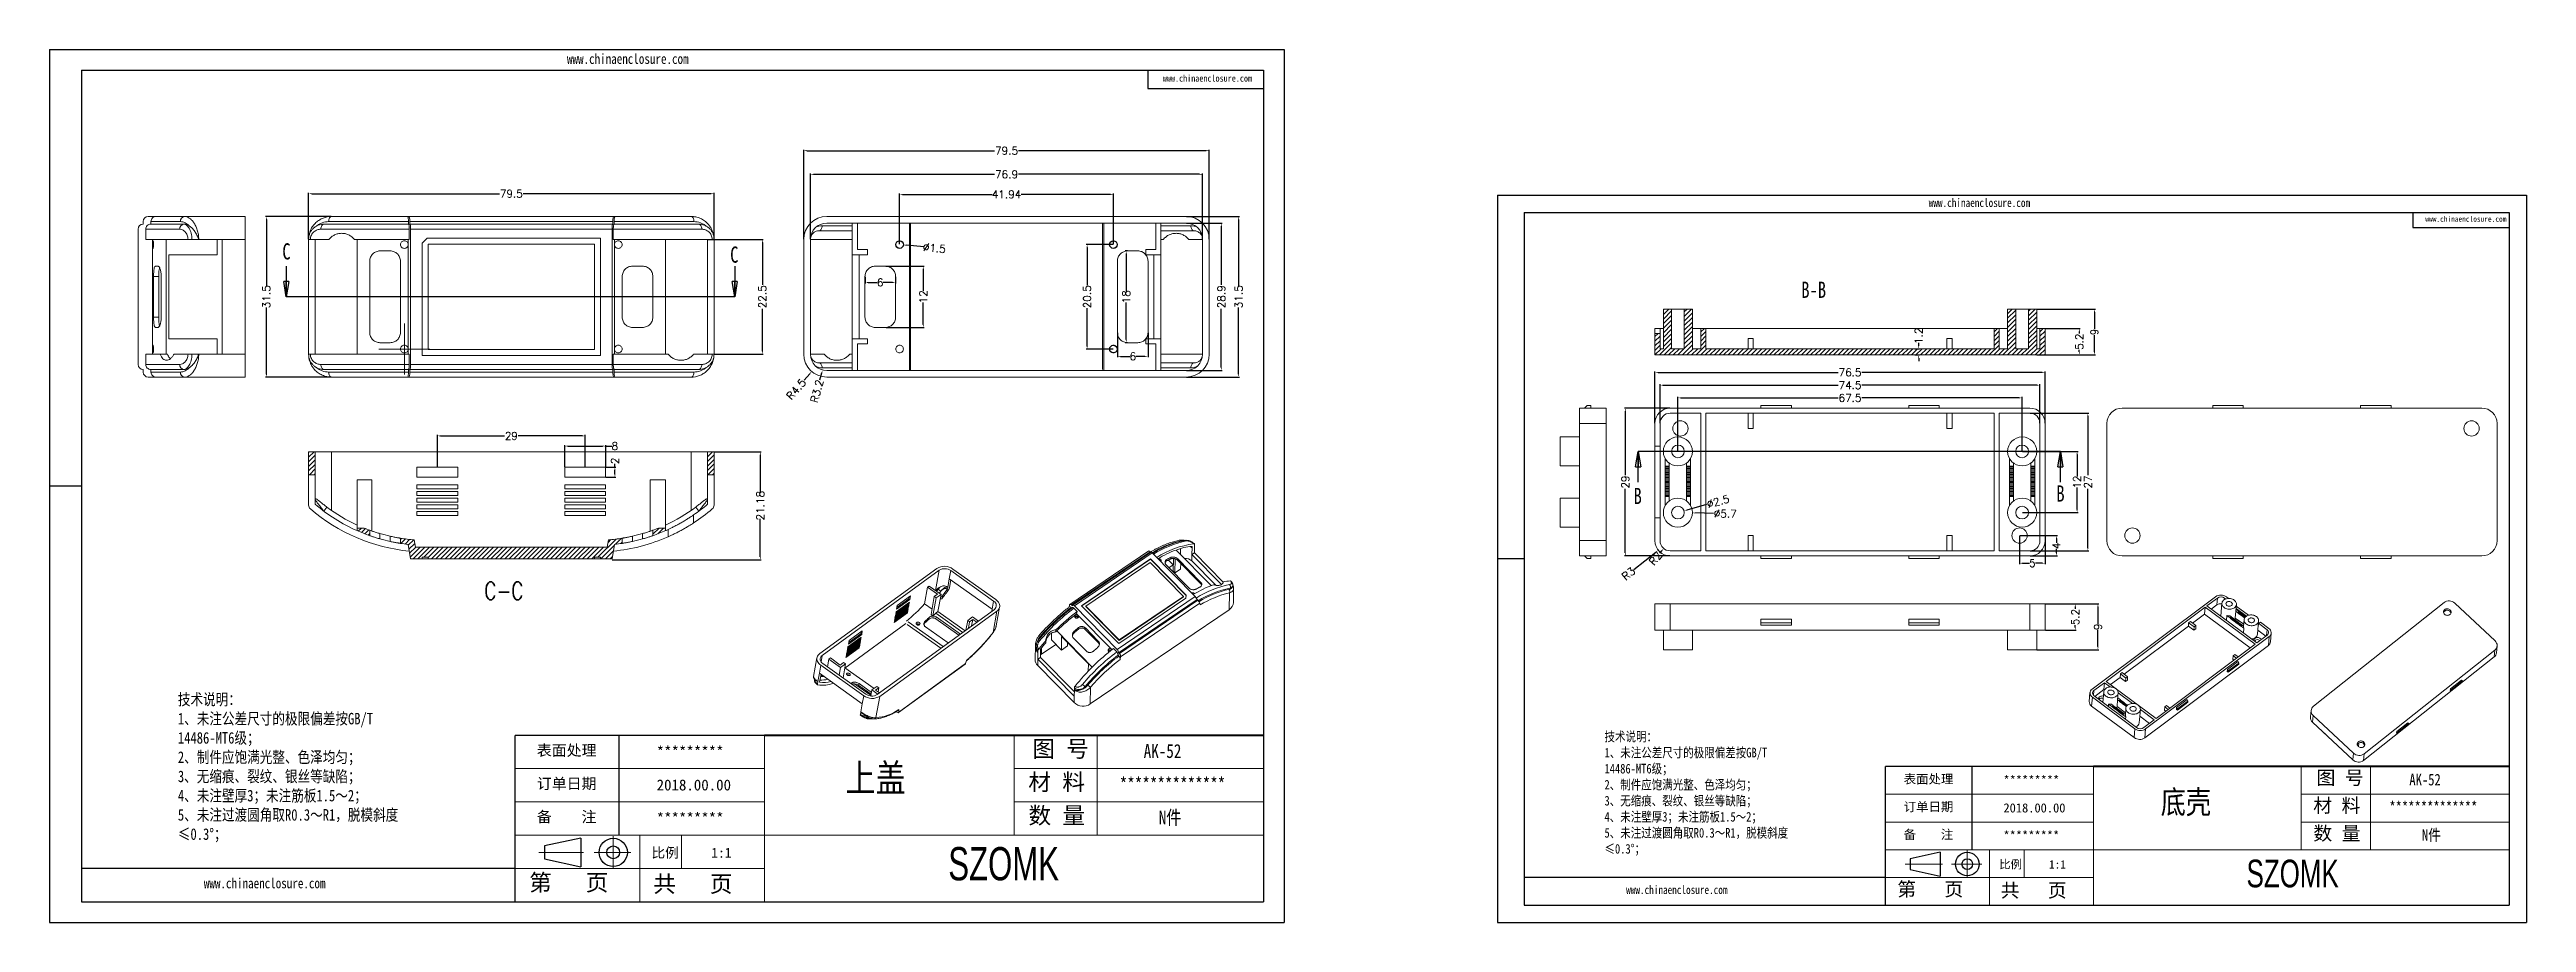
# Model space of a CAD drawing. Header units: inches. Extents: x 3160 to 3809, y 1126 to 1300.
# Drawn here: x 3160.4 to 3646.1, y 1128.8 to 1300 of the extents above; entities that cross this region are included whole.
import ezdxf

# ---------------------------------------------------------------- set-up
doc = ezdxf.new("R2010")
doc.units = ezdxf.units.IN
doc.header["$LTSCALE"] = 15
doc.linetypes.add('CENTER2', pattern=[28.575, 19.05, -3.175, 3.175, -3.175])
doc.linetypes.add('PHANTOM', pattern=[12.7, 6.35, -1.27, 1.27, -1.27, 1.27, -1.27])
doc.layers.add('文字', color=81, linetype='Continuous')
for name, color, linetype, lineweight in [('粗实线', 7, 'Continuous', 30), ('细实线', 3, 'Continuous', 9), ('细点划线', 2, 'CENTER2', 9)]:
    doc.layers.add(name, color=color, linetype=linetype, lineweight=lineweight)
doc.styles.add('SLDTEXTSTYLE0', font='TXT', dxfattribs={"width": 0.75})
doc.styles.add('SLDTEXTSTYLE3', font='TXT', dxfattribs={"width": 0.75, "bigfont": 'bigfont'})
doc.styles.get("Standard").update_dxf_attribs({"font": 'txt', "bigfont": 'gbcbig.shx'})
doc.styles.add('宋体', font='', dxfattribs={"width": 0.8, "height": 3.5})
doc.styles.add('长仿宋', font='', dxfattribs={"width": 0.7, "height": 4})
doc.styles.get('宋体').set_extended_font_data('SimSun')
doc.styles.get('长仿宋').set_extended_font_data('SimSun')
doc.dimstyles.new('2', dxfattribs={"dimtxt": 1.5, "dimasz": 0.6, "dimexe": 0.18, "dimexo": 0.0625, "dimgap": 0.09, "dimtad": 0, "dimdsep": 46, "dimtxsty": 'Standard', "dimcen": 0, "dimclrd": 3, "dimclre": 3, "dimadec": 0, "dimazin": 2, "dimtfac": 1, "dimtofl": 0, "dimtmove": 0, "dimatfit": 3, "dimfxl": 1, "dimtolj": 1, "dimtzin": 0, "dimarcsym": 0})
pattern_1 = [(45, (-912.12724, -156.31246), (-0.44901281, 0.44901281), [])]

msp = doc.modelspace()

# ---------------------------------------------------------------- texts
at = {"color": 7, "linetype": 'Continuous', "char_height": 3.175, "attachment_point": 1, "style": 'SLDTEXTSTYLE0'}
for s, insert in [('C', (3206.095, 1261.96)), ('C', (3293.91, 1261.324)), ('B-B', (3503.944, 1254.429)), ('B', (3553.957, 1214.478)), ('B', (3471.055, 1213.995))]:
    msp.add_mtext(s, dxfattribs=dict(at, insert=insert))
at = {"attachment_point": 1}
for s, insert, char_height, width in [('{\\fSimHei|b0|i0|c134|p49;表面处理}', (3256.002, 1163.599), 2.14467, 1218.92331), ('{\\fSimHei|b0|i0|c134|p49;*********}', (3279.491, 1163.323), 2.14467, 1218.92331), ('{\\fSimHei|b0|i0|c134|p49;订单日期}', (3256.002, 1157.078), 2.14467, 1218.92331), ('{\\fSimHei|b0|i0|c134|p49;2018.00.00}', (3279.491, 1156.802), 2.14467, 1218.92331), ('{\\fSimHei|b0|i0|c134|p49;表面处理}', (3524.012, 1157.794), 1.78722, 1015.76942), ('{\\fSimHei|b0|i0|c134|p49;*********}', (3543.586, 1157.564), 1.78722, 1015.76942), ('{\\fSimHei|b0|i0|c134|p49;订单日期}', (3524.012, 1152.359), 1.78722, 1015.76942), ('{\\fSimHei|b0|i0|c134|p49;2018.00.00}', (3543.586, 1152.129), 1.78722, 1015.76942), ('{\\fSimHei|b0|i0|c134|p49;备    注}', (3256.002, 1150.556), 2.14467, 1218.92331), ('{\\fSimHei|b0|i0|c134|p49;*********}', (3279.491, 1150.281), 2.14467, 1218.92331), ('{\\fSimHei|b0|i0|c134|p49;备    注}', (3524.012, 1146.925), 1.78722, 1015.76942), ('{\\fSimHei|b0|i0|c134|p49;*********}', (3543.586, 1146.695), 1.78722, 1015.76942)]:
    msp.add_mtext(s, dxfattribs=dict(at, insert=insert, char_height=char_height, width=width))
at = {"layer": '文字', "color": 0, "attachment_point": 1, "style": '宋体'}
for s, insert, char_height, width in [('www.chinaenclosure.com', (3261.908, 1299.132), 1.99265, 35.00889), ('www.chinaenclosure.com', (3378.753, 1294.981), 1.32843, 23.33926), ('www.chinaenclosure.com', (3528.934, 1270.738), 1.66054, 29.17408), ('www.chinaenclosure.com', (3626.305, 1267.279), 1.10703, 19.44938), ('{\\H1.111x;技术说明：\\P1、未注公差尺寸的极限偏差按GB/T 14486-MT6级；\\P2、制件应饱满光整、色泽均匀；\\P3、无缩痕、裂纹、银丝等缺陷；\\P4、未注壁厚3；未注筋板1.5～2；\\P5、未注过渡圆角取R0.3～R1，脱模斜度≤0.3%%D；}', (3185.615, 1173.651), 2.03793, 45.90325), ('{\\H1.111x;技术说明：\\P1、未注公差尺寸的极限偏差按GB/T 14486-MT6级；\\P2、制件应饱满光整、色泽均匀；\\P3、无缩痕、裂纹、银丝等缺陷；\\P4、未注壁厚3；未注筋板1.5～2；\\P5、未注过渡圆角取R0.3～R1，脱模斜度≤0.3%%D；}', (3465.356, 1166.17), 1.69828, 38.25271), ('{\\H1.111x;AK-52}', (3374.997, 1163.746), 2.44552, 28.27297), ('上盖', (3316.489, 1159.82), 5.4345, 69.47801), ('{\\H1.111x;**************}', (3370.293, 1157.225), 2.44552, 28.27297), ('{\\H1.111x;AK-52}', (3623.175, 1157.916), 2.03793, 23.56081), ('底壳', (3574.418, 1154.644), 4.5287, 57.89834), ('{\\H1.111x;**************}', (3619.255, 1152.482), 2.03793, 23.56081), ('{\\H1.111x;N件}', (3377.955, 1150.704), 2.44552, 28.27297), ('{\\H1.111x;N件}', (3625.64, 1147.047), 2.03793, 23.56081), ('www.chinaenclosure.com', (3190.705, 1137.456), 1.99265, 35.00889), ('www.chinaenclosure.com', (3469.598, 1136.008), 1.66054, 29.17408)]:
    msp.add_mtext(s, dxfattribs=dict(at, insert=insert, char_height=char_height, width=width))
at = {"layer": '粗实线', "attachment_point": 1, "style": '长仿宋'}
for insert, char_height, width in [((3336.685, 1143.551), 6.52139, 73.13092), ((3591.248, 1141.087), 5.43449, 60.94244)]:
    msp.add_mtext('{\\fSTXinwei|b0|i0|c134|p2;SZOMK}', dxfattribs=dict(at, insert=insert, char_height=char_height, width=width))
at = {"layer": '细实线', "color": 7, "attachment_point": 1}
for s, insert, char_height, width in [('{\\fSimSun|b0|i0|c134|p54;图 号}', (3353.155, 1164.46), 3.26069, 16.30347), ('{\\fSimSun|b0|i0|c134|p54;材 料   }', (3352.382, 1157.939), 3.26069, 16.30347), ('{\\fSimSun|b0|i0|c134|p54;图 号}', (3604.973, 1158.511), 2.71725, 13.58623), ('{\\fSimSun|b0|i0|c134|p54;数 量}', (3352.398, 1151.385), 3.26069, 14.73223), ('{\\fSimSun|b0|i0|c134|p54;材 料   }', (3604.328, 1153.077), 2.71725, 13.58623), ('{\\fSimSun|b0|i0|c134|p54;数 量}', (3604.342, 1147.615), 2.71725, 12.27686), ('{\\fSimSun|b0|i0|c134|p54;比例}', (3278.486, 1143.416), 1.95642, 8.58806), ('{\\fSimSun|b0|i0|c134|p54;1:1}', (3290.204, 1143.416), 1.95642, 8.58806), ('{\\fSimSun|b0|i0|c134|p54;第   页}', (3254.492, 1138.243), 3.26069, 24.45521), ('{\\fSimSun|b0|i0|c134|p54; 共   页}', (3276.603, 1137.966), 3.26069, 24.45521), ('{\\fSimSun|b0|i0|c134|p54;第   页}', (3522.754, 1136.664), 2.71725, 20.37934), ('{\\fSimSun|b0|i0|c134|p54;比例}', (3542.749, 1140.974), 1.63035, 7.15672), ('{\\fSimSun|b0|i0|c134|p54; 共   页}', (3541.179, 1136.433), 2.71725, 20.37934), ('{\\fSimSun|b0|i0|c134|p54;1:1}', (3552.514, 1140.974), 1.63035, 7.15672)]:
    msp.add_mtext(s, dxfattribs=dict(at, insert=insert, char_height=char_height, width=width))

# ---------------------------------------------------------------- blocks, each defined once
blk = doc.blocks.new('SW_CENTERMARKSYMBOL_15')
at = {"color": 0, "linetype": 'Continuous', "lineweight": 0}
for p, q in [((0, 2.5), (0, 5)), ((-2.5, 0), (-5, 0)), ((0, 0), (-2.5, 0)), ((0, 0), (0, 2.5)), ((0, 0), (0, -2.5)), ((0, 0), (2.5, 0)), ((2.5, 0), (5, 0)), ((0, -2.5), (0, -5))]:
    blk.add_line(p, q, dxfattribs=at)
blk = doc.blocks.new('_CLOSED')
at = {"color": 0, "linetype": 'ByBlock', "lineweight": -2}
for p, q in [((-1, 0.166667), (0, 0)), ((-1, 0.166667), (-1, -0.166667)), ((0, 0), (-1, -0.166667)), ((0, 0), (-1, 0))]:
    blk.add_line(p, q, dxfattribs=at)
blk = doc.blocks.new('SW_NOTE_4')
at = {"color": 0, "linetype": 'Continuous', "lineweight": 0, "insert": (22.23, 5.8), "char_height": 3.5, "attachment_point": 2, "style": 'SLDTEXTSTYLE3'}
blk.add_mtext('C-C', dxfattribs=at)
blk = doc.blocks.new('*D249')
at = {"color": 3, "lineweight": -2}
for p, q in [((3211.25, 1262.77), (3211.25, 1271.86)), ((3211.85, 1271.68), (3248.66, 1271.68)), ((3290.15, 1271.68), (3253.34, 1271.68)), ((3290.75, 1262.77), (3290.75, 1271.86))]:
    blk.add_line(p, q, dxfattribs=at)
at = {"color": 3}
for points in [[(3211.85, 1271.78), (3211.85, 1271.58), (3211.25, 1271.68)], [(3290.15, 1271.78), (3290.15, 1271.58), (3290.75, 1271.68)]]:
    blk.add_solid(points, dxfattribs=at)
at = {"layer": 'Defpoints', "color": 0}
for p in [(3211.25, 1271.68), (3211.25, 1262.71), (3290.75, 1262.71)]:
    blk.add_point(p, dxfattribs=at)
at = {"color": 0, "insert": (3251, 1271.68), "char_height": 1.5, "attachment_point": 5}
blk.add_mtext('\\A1;79.5', dxfattribs=at)
blk = doc.blocks.new('*D250')
at = {"color": 3, "lineweight": -2}
for p, q in [((3215.68, 1267.21), (3202.81, 1267.21)), ((3202.99, 1266.61), (3202.99, 1253.55)), ((3202.99, 1236.31), (3202.99, 1249.37)), ((3215.68, 1235.71), (3202.81, 1235.71))]:
    blk.add_line(p, q, dxfattribs=at)
at = {"color": 3}
for points in [[(3202.89, 1266.61), (3203.09, 1266.61), (3202.99, 1267.21)], [(3202.89, 1236.31), (3203.09, 1236.31), (3202.99, 1235.71)]]:
    blk.add_solid(points, dxfattribs=at)
at = {"layer": 'Defpoints', "color": 0}
for p in [(3215.75, 1267.21), (3202.99, 1235.71), (3215.75, 1235.71)]:
    blk.add_point(p, dxfattribs=at)
at = {"color": 0, "insert": (3202.99, 1251.46), "char_height": 1.5, "attachment_point": 5, "rotation": 90}
blk.add_mtext('\\A1;31.5', dxfattribs=at)
blk = doc.blocks.new('*D251')
at = {"color": 3, "lineweight": -2}
for p, q in [((3290.81, 1221.08), (3300, 1221.08)), ((3299.82, 1220.48), (3299.82, 1213.08)), ((3299.82, 1200.5), (3299.82, 1207.9)), ((3270.78, 1199.9), (3300, 1199.9))]:
    blk.add_line(p, q, dxfattribs=at)
at = {"color": 3}
for points in [[(3299.72, 1220.48), (3299.92, 1220.48), (3299.82, 1221.08)], [(3299.72, 1200.5), (3299.92, 1200.5), (3299.82, 1199.9)]]:
    blk.add_solid(points, dxfattribs=at)
at = {"layer": 'Defpoints', "color": 0}
for p in [(3290.75, 1221.08), (3299.82, 1221.08), (3270.72, 1199.9)]:
    blk.add_point(p, dxfattribs=at)
at = {"color": 0, "insert": (3299.82, 1210.49), "char_height": 1.5, "attachment_point": 5, "rotation": 90}
blk.add_mtext('\\A1;21.18', dxfattribs=at)
blk = doc.blocks.new('*D252')
at = {"color": 3, "lineweight": -2}
for p, q in [((3236.5, 1218.14), (3236.5, 1224.37)), ((3237.1, 1224.19), (3249.66, 1224.19)), ((3264.9, 1224.19), (3252.34, 1224.19)), ((3265.5, 1218.14), (3265.5, 1224.37))]:
    blk.add_line(p, q, dxfattribs=at)
at = {"color": 3}
for points in [[(3237.1, 1224.29), (3237.1, 1224.09), (3236.5, 1224.19)], [(3264.9, 1224.29), (3264.9, 1224.09), (3265.5, 1224.19)]]:
    blk.add_solid(points, dxfattribs=at)
at = {"layer": 'Defpoints', "color": 0}
for p in [(3265.5, 1224.19), (3236.5, 1218.08), (3265.5, 1218.08)]:
    blk.add_point(p, dxfattribs=at)
at = {"color": 0, "insert": (3251, 1224.19), "char_height": 1.5, "attachment_point": 5}
blk.add_mtext('\\A1;29', dxfattribs=at)
blk = doc.blocks.new('*D253')
at = {"color": 3, "lineweight": -2}
for p, q in [((3261.5, 1218.14), (3261.5, 1222.37)), ((3262.1, 1222.19), (3268.9, 1222.19)), ((3269.5, 1218.14), (3269.5, 1222.37)), ((3269.5, 1222.19), (3270.7, 1222.19))]:
    blk.add_line(p, q, dxfattribs=at)
at = {"color": 3}
for points in [[(3262.1, 1222.29), (3262.1, 1222.09), (3261.5, 1222.19)], [(3268.9, 1222.29), (3268.9, 1222.09), (3269.5, 1222.19)]]:
    blk.add_solid(points, dxfattribs=at)
at = {"layer": 'Defpoints', "color": 0}
for p in [(3269.5, 1222.19), (3261.5, 1218.08), (3269.5, 1218.08)]:
    blk.add_point(p, dxfattribs=at)
at = {"color": 0, "insert": (3271.29, 1222.19), "char_height": 1.5, "attachment_point": 5}
blk.add_mtext('\\A1;8', dxfattribs=at)
blk = doc.blocks.new('*D254')
at = {"color": 3, "lineweight": -2}
for p, q in [((3269.56, 1218.08), (3271.49, 1218.08)), ((3269.56, 1216.08), (3271.49, 1216.08)), ((3271.31, 1218.08), (3271.31, 1218.68)), ((3271.31, 1216.68), (3271.31, 1217.48))]:
    blk.add_line(p, q, dxfattribs=at)
at = {"color": 3}
for points in [[(3271.21, 1217.48), (3271.41, 1217.48), (3271.31, 1218.08)], [(3271.21, 1216.68), (3271.41, 1216.68), (3271.31, 1216.08)]]:
    blk.add_solid(points, dxfattribs=at)
at = {"layer": 'Defpoints', "color": 0}
for p in [(3269.5, 1218.08), (3269.5, 1216.08), (3271.31, 1218.08)]:
    blk.add_point(p, dxfattribs=at)
at = {"color": 0, "insert": (3271.31, 1219.27), "char_height": 1.5, "attachment_point": 5, "rotation": 90}
blk.add_mtext('\\A1;2', dxfattribs=at)
blk = doc.blocks.new('*D255')
at = {"color": 3, "lineweight": -2}
for p, q in [((3320.35, 1255.4), (3320.35, 1254.09)), ((3320.95, 1254.27), (3322.76, 1254.27)), ((3325.75, 1254.27), (3323.94, 1254.27)), ((3326.35, 1255.4), (3326.35, 1254.09))]:
    blk.add_line(p, q, dxfattribs=at)
at = {"color": 3}
for points in [[(3320.95, 1254.37), (3320.95, 1254.17), (3320.35, 1254.27)], [(3325.75, 1254.37), (3325.75, 1254.17), (3326.35, 1254.27)]]:
    blk.add_solid(points, dxfattribs=at)
at = {"layer": 'Defpoints', "color": 0}
for p in [(3320.35, 1255.46), (3326.35, 1255.46), (3326.35, 1254.27)]:
    blk.add_point(p, dxfattribs=at)
at = {"color": 0, "insert": (3323.35, 1254.27), "char_height": 1.5, "attachment_point": 5}
blk.add_mtext('\\A1;6', dxfattribs=at)
blk = doc.blocks.new('*D256')
at = {"color": 3, "lineweight": -2}
for p, q in [((3324.41, 1257.46), (3331.95, 1257.46)), ((3331.77, 1256.86), (3331.77, 1252.55)), ((3331.77, 1246.06), (3331.77, 1250.37)), ((3324.52, 1245.46), (3331.95, 1245.46))]:
    blk.add_line(p, q, dxfattribs=at)
at = {"color": 3}
for points in [[(3331.67, 1256.86), (3331.87, 1256.86), (3331.77, 1257.46)], [(3331.67, 1246.06), (3331.87, 1246.06), (3331.77, 1245.46)]]:
    blk.add_solid(points, dxfattribs=at)
at = {"layer": 'Defpoints', "color": 0}
for p in [(3324.35, 1257.46), (3331.77, 1257.46), (3324.45, 1245.46)]:
    blk.add_point(p, dxfattribs=at)
at = {"color": 0, "insert": (3331.77, 1251.46), "char_height": 1.5, "attachment_point": 5, "rotation": 90}
blk.add_mtext('\\A1;12', dxfattribs=at)
blk = doc.blocks.new('*D257')
at = {"color": 3, "lineweight": -2}
for p, q in [((3369.01, 1261.71), (3363.73, 1261.71)), ((3363.91, 1261.11), (3363.91, 1253.68)), ((3363.91, 1241.81), (3363.91, 1249.25)), ((3369.01, 1241.21), (3363.73, 1241.21))]:
    blk.add_line(p, q, dxfattribs=at)
at = {"color": 3}
for points in [[(3363.81, 1261.11), (3364.01, 1261.11), (3363.91, 1261.71)], [(3363.81, 1241.81), (3364.01, 1241.81), (3363.91, 1241.21)]]:
    blk.add_solid(points, dxfattribs=at)
at = {"layer": 'Defpoints', "color": 0}
for p in [(3363.91, 1261.71), (3369.07, 1261.71), (3369.07, 1241.21)]:
    blk.add_point(p, dxfattribs=at)
at = {"color": 0, "insert": (3363.91, 1251.46), "char_height": 1.5, "attachment_point": 5, "rotation": 90}
blk.add_mtext('\\A1;20.5', dxfattribs=at)
blk = doc.blocks.new('*D258')
at = {"color": 3, "lineweight": -2}
for p, q in [((3371.79, 1260.46), (3371.39, 1260.46)), ((3371.57, 1259.86), (3371.57, 1252.55)), ((3371.57, 1243.06), (3371.57, 1250.37)), ((3371.79, 1242.46), (3371.39, 1242.46))]:
    blk.add_line(p, q, dxfattribs=at)
at = {"color": 3}
for points in [[(3371.47, 1259.86), (3371.67, 1259.86), (3371.57, 1260.46)], [(3371.47, 1243.06), (3371.67, 1243.06), (3371.57, 1242.46)]]:
    blk.add_solid(points, dxfattribs=at)
at = {"layer": 'Defpoints', "color": 0}
for p in [(3371.57, 1260.46), (3371.85, 1260.46), (3371.85, 1242.46)]:
    blk.add_point(p, dxfattribs=at)
at = {"color": 0, "insert": (3371.57, 1251.46), "char_height": 1.5, "attachment_point": 5, "rotation": 90}
blk.add_mtext('\\A1;18', dxfattribs=at)
blk = doc.blocks.new('*D259')
at = {"color": 3, "lineweight": -2}
for p, q in [((3369.85, 1244.4), (3369.85, 1239.6)), ((3375.85, 1244.4), (3375.85, 1239.6)), ((3370.45, 1239.78), (3372.26, 1239.78)), ((3375.25, 1239.78), (3373.44, 1239.78))]:
    blk.add_line(p, q, dxfattribs=at)
at = {"color": 3}
for points in [[(3370.45, 1239.88), (3370.45, 1239.68), (3369.85, 1239.78)], [(3375.25, 1239.88), (3375.25, 1239.68), (3375.85, 1239.78)]]:
    blk.add_solid(points, dxfattribs=at)
at = {"layer": 'Defpoints', "color": 0}
for p in [(3369.85, 1244.46), (3375.85, 1244.46), (3369.85, 1239.78)]:
    blk.add_point(p, dxfattribs=at)
at = {"color": 0, "insert": (3372.85, 1239.78), "char_height": 1.5, "attachment_point": 5}
blk.add_mtext('\\A1;6', dxfattribs=at)
blk = doc.blocks.new('*D260')
at = {"color": 3, "lineweight": -2}
for p, q in [((3327.13, 1261.77), (3327.13, 1271.73)), ((3327.73, 1271.55), (3345.26, 1271.55)), ((3368.47, 1271.55), (3350.94, 1271.55)), ((3369.07, 1261.77), (3369.07, 1271.73))]:
    blk.add_line(p, q, dxfattribs=at)
at = {"color": 3}
for points in [[(3327.73, 1271.65), (3327.73, 1271.45), (3327.13, 1271.55)], [(3368.47, 1271.65), (3368.47, 1271.45), (3369.07, 1271.55)]]:
    blk.add_solid(points, dxfattribs=at)
at = {"layer": 'Defpoints', "color": 0}
for p in [(3327.13, 1271.55), (3327.13, 1261.71), (3369.07, 1261.71)]:
    blk.add_point(p, dxfattribs=at)
at = {"color": 0, "insert": (3348.1, 1271.55), "char_height": 1.5, "attachment_point": 5}
blk.add_mtext('\\A1;41.94', dxfattribs=at)
blk = doc.blocks.new('*D261')
at = {"color": 3, "lineweight": -2}
blk.add_line((3331.87, 1261.23), (3328.47, 1261.57), dxfattribs=at)
at = {"color": 3}
blk.add_solid([(3328.48, 1261.67), (3328.46, 1261.47), (3327.87, 1261.63)], dxfattribs=at)
at = {"layer": 'Defpoints', "color": 0}
for p in [(3326.38, 1261.79), (3327.87, 1261.63)]:
    blk.add_point(p, dxfattribs=at)
at = {"color": 0, "insert": (3333.95, 1261.02), "char_height": 1.5, "attachment_point": 5, "rotation": 354.2381}
blk.add_mtext('\\A1;∅1.5', dxfattribs=at)
blk = doc.blocks.new('*D262')
at = {"color": 3, "lineweight": -2}
for p, q in [((3383.41, 1265.91), (3390.4, 1265.91)), ((3390.22, 1265.31), (3390.22, 1253.8)), ((3390.22, 1237.61), (3390.22, 1249.12)), ((3383.41, 1237.01), (3390.4, 1237.01))]:
    blk.add_line(p, q, dxfattribs=at)
at = {"color": 3}
for points in [[(3390.12, 1265.31), (3390.32, 1265.31), (3390.22, 1265.91)], [(3390.12, 1237.61), (3390.32, 1237.61), (3390.22, 1237.01)]]:
    blk.add_solid(points, dxfattribs=at)
at = {"layer": 'Defpoints', "color": 0}
for p in [(3383.35, 1265.91), (3390.22, 1265.91), (3383.35, 1237.01)]:
    blk.add_point(p, dxfattribs=at)
at = {"color": 0, "insert": (3390.22, 1251.46), "char_height": 1.5, "attachment_point": 5, "rotation": 90}
blk.add_mtext('\\A1;28.9', dxfattribs=at)
blk = doc.blocks.new('*D263')
at = {"color": 3, "lineweight": -2}
for p, q in [((3383.41, 1267.21), (3393.8, 1267.21)), ((3393.62, 1266.61), (3393.62, 1253.55)), ((3393.62, 1236.31), (3393.62, 1249.37)), ((3383.41, 1235.71), (3393.8, 1235.71))]:
    blk.add_line(p, q, dxfattribs=at)
at = {"color": 3}
for points in [[(3393.52, 1266.61), (3393.72, 1266.61), (3393.62, 1267.21)], [(3393.52, 1236.31), (3393.72, 1236.31), (3393.62, 1235.71)]]:
    blk.add_solid(points, dxfattribs=at)
at = {"layer": 'Defpoints', "color": 0}
for p in [(3383.35, 1267.21), (3393.62, 1267.21), (3383.35, 1235.71)]:
    blk.add_point(p, dxfattribs=at)
at = {"color": 0, "insert": (3393.62, 1251.46), "char_height": 1.5, "attachment_point": 5, "rotation": 90}
blk.add_mtext('\\A1;31.5', dxfattribs=at)
blk = doc.blocks.new('*D264')
at = {"color": 3, "lineweight": -2}
for p, q in [((3309.65, 1262.77), (3309.65, 1275.66)), ((3310.25, 1275.48), (3345.76, 1275.48)), ((3385.95, 1275.48), (3350.44, 1275.48)), ((3386.55, 1262.77), (3386.55, 1275.66))]:
    blk.add_line(p, q, dxfattribs=at)
at = {"color": 3}
for points in [[(3310.25, 1275.58), (3310.25, 1275.38), (3309.65, 1275.48)], [(3385.95, 1275.58), (3385.95, 1275.38), (3386.55, 1275.48)]]:
    blk.add_solid(points, dxfattribs=at)
at = {"layer": 'Defpoints', "color": 0}
for p in [(3309.65, 1275.48), (3309.65, 1262.71), (3386.55, 1262.71)]:
    blk.add_point(p, dxfattribs=at)
at = {"color": 0, "insert": (3348.1, 1275.48), "char_height": 1.5, "attachment_point": 5}
blk.add_mtext('\\A1;76.9', dxfattribs=at)
blk = doc.blocks.new('*D265')
at = {"color": 3, "lineweight": -2}
for p, q in [((3308.35, 1262.77), (3308.35, 1280.3)), ((3308.95, 1280.12), (3345.76, 1280.12)), ((3387.25, 1280.12), (3350.44, 1280.12)), ((3387.85, 1262.77), (3387.85, 1280.3))]:
    blk.add_line(p, q, dxfattribs=at)
at = {"color": 3}
for points in [[(3308.95, 1280.22), (3308.95, 1280.02), (3308.35, 1280.12)], [(3387.25, 1280.22), (3387.25, 1280.02), (3387.85, 1280.12)]]:
    blk.add_solid(points, dxfattribs=at)
at = {"layer": 'Defpoints', "color": 0}
for p in [(3387.85, 1280.12), (3308.35, 1262.71), (3387.85, 1262.71)]:
    blk.add_point(p, dxfattribs=at)
at = {"color": 0, "insert": (3348.1, 1280.12), "char_height": 1.5, "attachment_point": 5}
blk.add_mtext('\\A1;79.5', dxfattribs=at)
blk = doc.blocks.new('*D266')
at = {"color": 3, "lineweight": -2}
for p, q in [((3289.51, 1262.71), (3300.41, 1262.71)), ((3300.23, 1262.11), (3300.23, 1253.8)), ((3300.23, 1240.81), (3300.23, 1249.12)), ((3290.81, 1240.21), (3300.41, 1240.21))]:
    blk.add_line(p, q, dxfattribs=at)
at = {"color": 3}
for points in [[(3300.13, 1262.11), (3300.33, 1262.11), (3300.23, 1262.71)], [(3300.13, 1240.81), (3300.33, 1240.81), (3300.23, 1240.21)]]:
    blk.add_solid(points, dxfattribs=at)
at = {"layer": 'Defpoints', "color": 0}
for p in [(3289.45, 1262.71), (3300.23, 1262.71), (3290.75, 1240.21)]:
    blk.add_point(p, dxfattribs=at)
at = {"color": 0, "insert": (3300.23, 1251.46), "char_height": 1.5, "attachment_point": 5, "rotation": 90}
blk.add_mtext('\\A1;22.5', dxfattribs=at)
blk = doc.blocks.new('*D272')
at = {"color": 3, "lineweight": -2}
blk.add_line((3308.4, 1235.1), (3309.5, 1236.37), dxfattribs=at)
at = {"color": 3}
blk.add_solid([(3309.42, 1236.43), (3309.57, 1236.3), (3309.89, 1236.82)], dxfattribs=at)
at = {"layer": 'Defpoints', "color": 0}
for p in [(3312.85, 1240.21), (3309.89, 1236.82)]:
    blk.add_point(p, dxfattribs=at)
at = {"color": 0, "insert": (3306.86, 1233.34), "char_height": 1.5, "attachment_point": 5, "rotation": 48.9156}
blk.add_mtext('\\A1;R4.5', dxfattribs=at)
blk = doc.blocks.new('*D273')
at = {"color": 3, "lineweight": -2}
blk.add_line((3311.52, 1235.21), (3311.87, 1236.54), dxfattribs=at)
at = {"color": 3}
blk.add_solid([(3311.78, 1236.56), (3311.97, 1236.51), (3312.03, 1237.12)], dxfattribs=at)
at = {"layer": 'Defpoints', "color": 0}
for p in [(3312.85, 1240.21), (3312.03, 1237.12)]:
    blk.add_point(p, dxfattribs=at)
at = {"color": 0, "insert": (3310.92, 1232.95), "char_height": 1.5, "attachment_point": 5, "rotation": 75.0916}
blk.add_mtext('\\A1;R3.2', dxfattribs=at)
blk = doc.blocks.new('*D267')
at = {"color": 3, "lineweight": -2}
for p, q in [((3475.25, 1226.7), (3475.25, 1236.82)), ((3475.85, 1236.64), (3511.16, 1236.64)), ((3551.15, 1236.64), (3515.84, 1236.64)), ((3551.75, 1226.7), (3551.75, 1236.82))]:
    blk.add_line(p, q, dxfattribs=at)
at = {"color": 3}
for points in [[(3475.85, 1236.74), (3475.85, 1236.54), (3475.25, 1236.64)], [(3551.15, 1236.74), (3551.15, 1236.54), (3551.75, 1236.64)]]:
    blk.add_solid(points, dxfattribs=at)
at = {"layer": 'Defpoints', "color": 0}
for p in [(3551.75, 1236.64), (3475.25, 1226.64), (3551.75, 1226.64)]:
    blk.add_point(p, dxfattribs=at)
at = {"color": 0, "insert": (3513.5, 1236.64), "char_height": 1.5, "attachment_point": 5}
blk.add_mtext('\\A1;76.5', dxfattribs=at)
blk = doc.blocks.new('*D268')
at = {"color": 3, "lineweight": -2}
for p, q in [((3479.75, 1221.2), (3479.75, 1231.82)), ((3480.35, 1231.64), (3511.16, 1231.64)), ((3546.65, 1231.64), (3515.84, 1231.64)), ((3547.25, 1221.2), (3547.25, 1231.82))]:
    blk.add_line(p, q, dxfattribs=at)
at = {"color": 3}
for points in [[(3480.35, 1231.74), (3480.35, 1231.54), (3479.75, 1231.64)], [(3546.65, 1231.74), (3546.65, 1231.54), (3547.25, 1231.64)]]:
    blk.add_solid(points, dxfattribs=at)
at = {"layer": 'Defpoints', "color": 0}
for p in [(3547.25, 1231.64), (3479.75, 1221.14), (3547.25, 1221.14)]:
    blk.add_point(p, dxfattribs=at)
at = {"color": 0, "insert": (3513.5, 1231.64), "char_height": 1.5, "attachment_point": 5}
blk.add_mtext('\\A1;67.5', dxfattribs=at)
blk = doc.blocks.new('*D269')
at = {"color": 3, "lineweight": -2}
for p, q in [((3476.25, 1226.7), (3476.25, 1234.31)), ((3476.85, 1234.13), (3511.16, 1234.13)), ((3550.15, 1234.13), (3515.84, 1234.13)), ((3550.75, 1226.7), (3550.75, 1234.31))]:
    blk.add_line(p, q, dxfattribs=at)
at = {"color": 3}
for points in [[(3476.85, 1234.23), (3476.85, 1234.03), (3476.25, 1234.13)], [(3550.15, 1234.23), (3550.15, 1234.03), (3550.75, 1234.13)]]:
    blk.add_solid(points, dxfattribs=at)
at = {"layer": 'Defpoints', "color": 0}
for p in [(3476.25, 1234.13), (3476.25, 1226.64), (3550.75, 1226.64)]:
    blk.add_point(p, dxfattribs=at)
at = {"color": 0, "insert": (3513.5, 1234.13), "char_height": 1.5, "attachment_point": 5}
blk.add_mtext('\\A1;74.5', dxfattribs=at)
blk = doc.blocks.new('*D270')
at = {"color": 3, "lineweight": -2}
blk.add_line((3486.7, 1208.99), (3483.2, 1209.07), dxfattribs=at)
at = {"color": 3}
blk.add_solid([(3483.2, 1209.17), (3483.2, 1208.97), (3482.6, 1209.08)], dxfattribs=at)
at = {"layer": 'Defpoints', "color": 0}
for p in [(3476.9, 1209.2), (3482.6, 1209.08)]:
    blk.add_point(p, dxfattribs=at)
at = {"color": 0, "insert": (3489.04, 1208.94), "char_height": 1.5, "attachment_point": 5, "rotation": 358.7667}
blk.add_mtext('\\A1;∅5.7', dxfattribs=at)
blk = doc.blocks.new('*D271')
at = {"color": 3, "lineweight": -2}
blk.add_line((3485.38, 1210.7), (3481.53, 1209.63), dxfattribs=at)
at = {"color": 3}
blk.add_solid([(3481.51, 1209.73), (3481.56, 1209.54), (3480.95, 1209.47)], dxfattribs=at)
at = {"layer": 'Defpoints', "color": 0}
for p in [(3480.95, 1209.47), (3478.54, 1208.81)]:
    blk.add_point(p, dxfattribs=at)
at = {"color": 0, "insert": (3487.63, 1211.32), "char_height": 1.5, "attachment_point": 5, "rotation": 15.4476}
blk.add_mtext('\\A1;∅2.5', dxfattribs=at)
blk = doc.blocks.new('*D274')
at = {"color": 3, "lineweight": -2}
blk.add_line((3471.12, 1197.99), (3475.43, 1201.4), dxfattribs=at)
at = {"color": 3}
blk.add_solid([(3475.37, 1201.48), (3475.49, 1201.33), (3475.9, 1201.78)], dxfattribs=at)
at = {"layer": 'Defpoints', "color": 0}
for p in [(3475.9, 1201.78), (3478.25, 1203.64)]:
    blk.add_point(p, dxfattribs=at)
at = {"color": 0, "insert": (3470.07, 1197.16), "char_height": 1.5, "attachment_point": 5, "rotation": 38.3969}
blk.add_mtext('\\A1;R3', dxfattribs=at)
blk = doc.blocks.new('*D275')
at = {"color": 3, "lineweight": -2}
blk.add_line((3476.2, 1201.19), (3476.58, 1201.65), dxfattribs=at)
at = {"color": 3}
blk.add_solid([(3476.5, 1201.71), (3476.66, 1201.58), (3476.97, 1202.11)], dxfattribs=at)
at = {"layer": 'Defpoints', "color": 0}
for p in [(3476.97, 1202.11), (3478.25, 1203.64)]:
    blk.add_point(p, dxfattribs=at)
at = {"color": 0, "insert": (3475.34, 1200.16), "char_height": 1.5, "attachment_point": 5, "rotation": 50.0828}
blk.add_mtext('\\A1;R2', dxfattribs=at)
blk = doc.blocks.new('*D276')
at = {"color": 3, "lineweight": -2}
for p, q in [((3546.75, 1204.58), (3546.75, 1199.04)), ((3551.75, 1204.58), (3551.75, 1199.04)), ((3547.35, 1199.22), (3548.66, 1199.22)), ((3551.15, 1199.22), (3549.84, 1199.22))]:
    blk.add_line(p, q, dxfattribs=at)
at = {"color": 3}
for points in [[(3547.35, 1199.32), (3547.35, 1199.12), (3546.75, 1199.22)], [(3551.15, 1199.32), (3551.15, 1199.12), (3551.75, 1199.22)]]:
    blk.add_solid(points, dxfattribs=at)
at = {"layer": 'Defpoints', "color": 0}
for p in [(3546.75, 1204.64), (3551.75, 1204.64), (3551.75, 1199.22)]:
    blk.add_point(p, dxfattribs=at)
at = {"color": 0, "insert": (3549.25, 1199.22), "char_height": 1.5, "attachment_point": 5}
blk.add_mtext('\\A1;5', dxfattribs=at)
blk = doc.blocks.new('*D277')
at = {"color": 3, "lineweight": -2}
for p, q in [((3546.81, 1204.64), (3554.16, 1204.64)), ((3548.81, 1200.64), (3554.16, 1200.64)), ((3553.98, 1204.04), (3553.98, 1203.23)), ((3553.98, 1201.24), (3553.98, 1202.05))]:
    blk.add_line(p, q, dxfattribs=at)
at = {"color": 3}
for points in [[(3553.88, 1204.04), (3554.08, 1204.04), (3553.98, 1204.64)], [(3553.88, 1201.24), (3554.08, 1201.24), (3553.98, 1200.64)]]:
    blk.add_solid(points, dxfattribs=at)
at = {"layer": 'Defpoints', "color": 0}
for p in [(3546.75, 1204.64), (3553.98, 1204.64), (3548.75, 1200.64)]:
    blk.add_point(p, dxfattribs=at)
at = {"color": 0, "insert": (3553.98, 1202.64), "char_height": 1.5, "attachment_point": 5, "rotation": 90}
blk.add_mtext('\\A1;4', dxfattribs=at)
blk = doc.blocks.new('*D278')
at = {"color": 3, "lineweight": -2}
for p, q in [((3547.31, 1221.14), (3558.21, 1221.14)), ((3558.03, 1220.54), (3558.03, 1216.23)), ((3558.03, 1209.74), (3558.03, 1214.05)), ((3547.31, 1209.14), (3558.21, 1209.14))]:
    blk.add_line(p, q, dxfattribs=at)
at = {"color": 3}
for points in [[(3557.93, 1220.54), (3558.13, 1220.54), (3558.03, 1221.14)], [(3557.93, 1209.74), (3558.13, 1209.74), (3558.03, 1209.14)]]:
    blk.add_solid(points, dxfattribs=at)
at = {"layer": 'Defpoints', "color": 0}
for p in [(3547.25, 1221.14), (3558.03, 1221.14), (3547.25, 1209.14)]:
    blk.add_point(p, dxfattribs=at)
at = {"color": 0, "insert": (3558.03, 1215.14), "char_height": 1.5, "attachment_point": 5, "rotation": 90}
blk.add_mtext('\\A1;12', dxfattribs=at)
blk = doc.blocks.new('*D279')
at = {"color": 3, "lineweight": -2}
for p, q in [((3548.81, 1228.64), (3560.32, 1228.64)), ((3560.14, 1228.04), (3560.14, 1216.48)), ((3560.14, 1202.24), (3560.14, 1213.8)), ((3548.81, 1201.64), (3560.32, 1201.64))]:
    blk.add_line(p, q, dxfattribs=at)
at = {"color": 3}
for points in [[(3560.04, 1228.04), (3560.24, 1228.04), (3560.14, 1228.64)], [(3560.04, 1202.24), (3560.24, 1202.24), (3560.14, 1201.64)]]:
    blk.add_solid(points, dxfattribs=at)
at = {"layer": 'Defpoints', "color": 0}
for p in [(3548.75, 1228.64), (3560.14, 1228.64), (3548.75, 1201.64)]:
    blk.add_point(p, dxfattribs=at)
at = {"color": 0, "insert": (3560.14, 1215.14), "char_height": 1.5, "attachment_point": 5, "rotation": 90}
blk.add_mtext('\\A1;27', dxfattribs=at)
blk = doc.blocks.new('*D280')
at = {"color": 3, "lineweight": -2}
for p, q in [((3478.19, 1229.64), (3469.26, 1229.64)), ((3469.44, 1229.04), (3469.44, 1216.48)), ((3469.44, 1201.24), (3469.44, 1213.8)), ((3478.19, 1200.64), (3469.26, 1200.64))]:
    blk.add_line(p, q, dxfattribs=at)
at = {"color": 3}
for points in [[(3469.34, 1229.04), (3469.54, 1229.04), (3469.44, 1229.64)], [(3469.34, 1201.24), (3469.54, 1201.24), (3469.44, 1200.64)]]:
    blk.add_solid(points, dxfattribs=at)
at = {"layer": 'Defpoints', "color": 0}
for p in [(3469.44, 1229.64), (3478.25, 1229.64), (3478.25, 1200.64)]:
    blk.add_point(p, dxfattribs=at)
at = {"color": 0, "insert": (3469.44, 1215.14), "char_height": 1.5, "attachment_point": 5, "rotation": 90}
blk.add_mtext('\\A1;29', dxfattribs=at)
blk = doc.blocks.new('*D281')
at = {"color": 3, "lineweight": -2}
for p, q in [((3551.81, 1191.26), (3557.84, 1191.26)), ((3557.66, 1190.66), (3557.66, 1190.25)), ((3551.81, 1186.06), (3557.84, 1186.06)), ((3557.66, 1186.66), (3557.66, 1187.07))]:
    blk.add_line(p, q, dxfattribs=at)
at = {"color": 3}
for points in [[(3557.56, 1190.66), (3557.76, 1190.66), (3557.66, 1191.26)], [(3557.56, 1186.66), (3557.76, 1186.66), (3557.66, 1186.06)]]:
    blk.add_solid(points, dxfattribs=at)
at = {"layer": 'Defpoints', "color": 0}
for p in [(3551.75, 1191.26), (3557.66, 1191.26), (3551.75, 1186.06)]:
    blk.add_point(p, dxfattribs=at)
at = {"color": 0, "insert": (3557.66, 1188.66), "char_height": 1.5, "attachment_point": 5, "rotation": 90}
blk.add_mtext('\\A1;5.2', dxfattribs=at)
blk = doc.blocks.new('*D282')
at = {"color": 3, "lineweight": -2}
for p, q in [((3551.81, 1191.26), (3562.29, 1191.26)), ((3562.11, 1190.66), (3562.11, 1187.35)), ((3562.11, 1182.86), (3562.11, 1186.17)), ((3550.16, 1182.26), (3562.29, 1182.26))]:
    blk.add_line(p, q, dxfattribs=at)
at = {"color": 3}
for points in [[(3562.01, 1190.66), (3562.21, 1190.66), (3562.11, 1191.26)], [(3562.01, 1182.86), (3562.21, 1182.86), (3562.11, 1182.26)]]:
    blk.add_solid(points, dxfattribs=at)
at = {"layer": 'Defpoints', "color": 0}
for p in [(3551.75, 1191.26), (3562.11, 1191.26), (3550.1, 1182.26)]:
    blk.add_point(p, dxfattribs=at)
at = {"color": 0, "insert": (3562.11, 1186.76), "char_height": 1.5, "attachment_point": 5, "rotation": 90}
blk.add_mtext('\\A1;9', dxfattribs=at)
blk = doc.blocks.new('*D283')
at = {"color": 3, "lineweight": -2}
for p, q in [((3551.81, 1245.26), (3558.64, 1245.26)), ((3558.46, 1244.66), (3558.46, 1244.25)), ((3551.81, 1240.06), (3558.64, 1240.06)), ((3558.46, 1240.66), (3558.46, 1241.07))]:
    blk.add_line(p, q, dxfattribs=at)
at = {"color": 3}
for points in [[(3558.36, 1244.66), (3558.56, 1244.66), (3558.46, 1245.26)], [(3558.36, 1240.66), (3558.56, 1240.66), (3558.46, 1240.06)]]:
    blk.add_solid(points, dxfattribs=at)
at = {"layer": 'Defpoints', "color": 0}
for p in [(3551.75, 1245.26), (3558.46, 1245.26), (3551.75, 1240.06)]:
    blk.add_point(p, dxfattribs=at)
at = {"color": 0, "insert": (3558.46, 1242.66), "char_height": 1.5, "attachment_point": 5, "rotation": 90}
blk.add_mtext('\\A1;5.2', dxfattribs=at)
blk = doc.blocks.new('*D284')
at = {"color": 3, "lineweight": -2}
for p, q in [((3526.19, 1241.26), (3527.14, 1241.26)), ((3526.19, 1240.06), (3527.14, 1240.06)), ((3526.96, 1241.86), (3526.96, 1242.46)), ((3526.96, 1239.46), (3526.96, 1238.86))]:
    blk.add_line(p, q, dxfattribs=at)
at = {"color": 3}
for points in [[(3526.86, 1241.86), (3527.06, 1241.86), (3526.96, 1241.26)], [(3526.86, 1239.46), (3527.06, 1239.46), (3526.96, 1240.06)]]:
    blk.add_solid(points, dxfattribs=at)
at = {"layer": 'Defpoints', "color": 0}
for p in [(3526.13, 1241.26), (3526.13, 1240.06), (3526.96, 1241.26)]:
    blk.add_point(p, dxfattribs=at)
at = {"color": 0, "insert": (3526.96, 1243.8), "char_height": 1.5, "attachment_point": 5, "rotation": 90}
blk.add_mtext('\\A1;1.2', dxfattribs=at)
blk = doc.blocks.new('*D285')
at = {"color": 3, "lineweight": -2}
for p, q in [((3550.16, 1249.06), (3561.61, 1249.06)), ((3561.43, 1248.46), (3561.43, 1245.15)), ((3561.43, 1240.66), (3561.43, 1243.97)), ((3550.16, 1240.06), (3561.61, 1240.06))]:
    blk.add_line(p, q, dxfattribs=at)
at = {"color": 3}
for points in [[(3561.33, 1248.46), (3561.53, 1248.46), (3561.43, 1249.06)], [(3561.33, 1240.66), (3561.53, 1240.66), (3561.43, 1240.06)]]:
    blk.add_solid(points, dxfattribs=at)
at = {"layer": 'Defpoints', "color": 0}
for p in [(3550.1, 1249.06), (3550.1, 1240.06), (3561.43, 1240.06)]:
    blk.add_point(p, dxfattribs=at)
at = {"color": 0, "insert": (3561.43, 1244.56), "char_height": 1.5, "attachment_point": 5, "rotation": 90}
blk.add_mtext('\\A1;9', dxfattribs=at)

# ---------------------------------------------------------------- dimensions: what is measured, and where the dimension line sits
for base, p1, p2, picture, middle in [((3387.849, 1280.125), (3308.349, 1262.711), (3387.849, 1262.711), '*D265', (3348.099, 1280.125)), ((3211.246, 1271.68), (3290.746, 1262.711), (3211.246, 1262.711), '*D249', (3250.996, 1271.68)), ((3309.649, 1275.484), (3386.549, 1262.711), (3309.649, 1262.711), '*D264', (3348.099, 1275.484)), ((3327.128, 1271.549), (3369.071, 1261.71), (3327.128, 1261.71), '*D260', (3348.099, 1271.549)), ((3326.349, 1254.273), (3320.349, 1255.461), (3326.349, 1255.461), '*D255', (3323.349, 1254.273)), ((3369.849, 1239.78), (3375.849, 1244.461), (3369.849, 1244.461), '*D259', (3372.849, 1239.78)), ((3551.749, 1236.644), (3475.249, 1226.641), (3551.749, 1226.641), '*D267', (3513.499, 1236.644)), ((3476.249, 1234.133), (3550.749, 1226.641), (3476.249, 1226.641), '*D269', (3513.499, 1234.133)), ((3265.496, 1224.192), (3236.496, 1218.082), (3265.496, 1218.082), '*D252', (3250.996, 1224.192)), ((3551.749, 1199.224), (3546.749, 1204.641), (3551.749, 1204.641), '*D276', (3549.249, 1199.224))]:
    dim = msp.add_linear_dim(base=base, p1=p1, p2=p2, dimstyle='2')
    dim.commit()
    dim.dimension.update_dxf_attribs({"geometry": picture, "text_midpoint": middle})
for base, p1, p2, picture, middle in [((3202.992, 1235.711), (3215.746, 1267.211), (3215.746, 1235.711), '*D250', (3202.992, 1251.461)), ((3393.618, 1267.211), (3383.349, 1235.711), (3383.349, 1267.211), '*D263', (3393.618, 1251.461)), ((3390.22, 1265.911), (3383.349, 1237.011), (3383.349, 1265.911), '*D262', (3390.22, 1251.461)), ((3300.232, 1262.711), (3290.746, 1240.211), (3289.446, 1262.711), '*D266', (3300.232, 1251.461)), ((3363.908, 1261.71), (3369.071, 1241.211), (3369.071, 1261.71), '*D257', (3363.908, 1251.461)), ((3371.569, 1260.461), (3371.849, 1242.461), (3371.849, 1260.461), '*D258', (3371.569, 1251.461)), ((3331.77, 1257.461), (3324.455, 1245.461), (3324.349, 1257.461), '*D256', (3331.77, 1251.461)), ((3561.428, 1240.058), (3550.099, 1249.058), (3550.099, 1240.058), '*D285', (3561.428, 1244.558)), ((3526.962, 1241.258), (3526.129, 1240.058), (3526.129, 1241.258), '*D284', (3526.962, 1243.798)), ((3558.463, 1245.258), (3551.749, 1240.058), (3551.749, 1245.258), '*D283', (3558.463, 1242.658)), ((3469.443, 1229.641), (3478.249, 1200.641), (3478.249, 1229.641), '*D280', (3469.443, 1215.141)), ((3560.144, 1228.641), (3548.749, 1201.641), (3548.749, 1228.641), '*D279', (3560.144, 1215.141)), ((3271.312, 1218.082), (3269.496, 1216.082), (3269.496, 1218.082), '*D254', (3271.312, 1219.272)), ((3299.823, 1221.082), (3270.715, 1199.899), (3290.746, 1221.082), '*D251', (3299.823, 1210.49)), ((3558.031, 1221.141), (3547.249, 1209.141), (3547.249, 1221.141), '*D278', (3558.031, 1215.141)), ((3553.978, 1204.641), (3548.749, 1200.641), (3546.749, 1204.641), '*D277', (3553.978, 1202.641)), ((3562.109, 1191.258), (3550.099, 1182.258), (3551.749, 1191.258), '*D282', (3562.109, 1186.758)), ((3557.66, 1191.258), (3551.749, 1186.058), (3551.749, 1191.258), '*D281', (3557.66, 1188.658))]:
    dim = msp.add_linear_dim(base=base, p1=p1, p2=p2, angle=90, dimstyle='2')
    dim.commit()
    dim.dimension.update_dxf_attribs({"geometry": picture, "text_midpoint": middle})
for p1, p2, picture, middle in [((3326.382, 1261.785), (3327.874, 1261.635), '*D261', (3333.954, 1261.021)), ((3476.9, 1209.202), (3482.598, 1209.08), '*D270', (3489.043, 1208.941)), ((3478.544, 1208.808), (3480.954, 1209.474), '*D271', (3487.634, 1211.32))]:
    dim = msp.add_diameter_dim_2p(p1=p1, p2=p2, dimstyle='2')
    dim.commit()
    dim.dimension.update_dxf_attribs({"geometry": picture, "text_midpoint": middle, "dimtype": 163})
for center, mpoint, picture, middle in [((3312.849, 1240.211), (3309.892, 1236.819), '*D272', (3306.858, 1233.339)), ((3312.849, 1240.211), (3312.026, 1237.119), '*D273', (3310.916, 1232.949)), ((3478.249, 1203.641), (3475.898, 1201.778), '*D274', (3470.068, 1197.158))]:
    dim = msp.add_radius_dim(center=center, mpoint=mpoint, dimstyle='2')
    dim.commit()
    dim.dimension.update_dxf_attribs({"geometry": picture, "text_midpoint": middle, "dimtype": 164})
for base, p1, p2, picture, middle in [((3547.249, 1231.638), (3479.749, 1221.141), (3547.249, 1221.141), '*D268', (3513.499, 1231.638)), ((3269.496, 1222.192), (3261.496, 1218.082), (3269.496, 1218.082), '*D253', (3271.285, 1222.192))]:
    dim = msp.add_linear_dim(base=base, p1=p1, p2=p2, dimstyle='2')
    dim.commit()
    dim.dimension.update_dxf_attribs({"geometry": picture, "text_midpoint": middle, "dimtype": 160})
dim = msp.add_radius_dim(center=(3478.249, 1203.641), mpoint=(3476.966, 1202.107), dimstyle='2')
dim.commit()
dim.dimension.update_dxf_attribs({"geometry": '*D275', "text_midpoint": (3475.336, 1200.159)})

# ---------------------------------------------------------------- hatches: boundary and pattern name
at = {"linetype": 'Continuous', "lineweight": 0}
h = msp.add_hatch(dxfattribs=at)
h.set_pattern_fill('ANSI31', color=4, scale=0.2, style=0)
h.paths.add_polyline_path([(3476.249, 1244.258), (3475.249, 1244.258), (3475.249, 1240.058), (3551.749, 1240.058), (3551.749, 1245.258), (3550.749, 1245.258), (3550.749, 1241.258), (3550.099, 1241.258), (3550.099, 1249.058), (3548.499, 1249.058), (3548.499, 1241.258), (3545.999, 1241.258), (3545.999, 1249.058), (3544.399, 1249.058), (3544.399, 1241.258), (3542.749, 1241.258), (3542.749, 1245.258), (3541.749, 1245.258), (3541.749, 1241.258), (3485.249, 1241.258), (3485.249, 1245.258), (3484.249, 1245.258), (3484.249, 1241.258), (3482.599, 1241.258), (3482.599, 1249.058), (3480.999, 1249.058), (3480.999, 1241.258), (3478.499, 1241.258), (3478.499, 1249.058), (3476.899, 1249.058), (3476.899, 1241.258), (3476.249, 1241.258)], flags=0)
h = msp.add_hatch(dxfattribs=at)
h.set_pattern_fill('ANSI31', color=4, scale=0.2, style=0)
h.set_pattern_definition(pattern_1)
h.paths.add_polyline_path([(3212.546, 1216.582), (3212.546, 1221.082), (3211.246, 1221.082), (3211.246, 1216.582)], flags=0)
h = msp.add_hatch(dxfattribs=at)
h.set_pattern_fill('ANSI31', color=4, scale=0.2, style=0)
h.set_pattern_definition(pattern_1)
h.paths.add_polyline_path([(3290.746, 1216.582), (3290.746, 1221.082), (3289.446, 1221.082), (3289.446, 1216.582)], flags=0)
h = msp.add_hatch(dxfattribs=at)
h.set_pattern_fill('ANSI31', color=4, scale=0.2, style=0)
h.set_pattern_definition(pattern_1)
edge = h.paths.add_edge_path(flags=0)
edge.add_line((3222.127, 1206.109), (3220.746, 1206.109))
edge.add_line((3220.746, 1206.109), (3220.746, 1205.609))
edge.add_arc((3234.41, 1236.415), 33.7, 246.07927, 250.653)
edge.add_line((3223.246, 1204.618), (3223.246, 1205.679))
edge.add_arc((3234.41, 1236.415), 32.7, 247.93696, 250.03662, ccw=False)
h = msp.add_hatch(dxfattribs=at)
h.set_pattern_fill('ANSI31', color=4, scale=0.2, style=0)
h.set_pattern_definition(pattern_1)
edge = h.paths.add_edge_path(flags=0)
edge.add_line((3281.246, 1205.609), (3281.246, 1206.109))
edge.add_line((3281.246, 1206.109), (3279.864, 1206.109))
edge.add_arc((3267.581, 1236.415), 32.7, 289.96338, 292.06304, ccw=False)
edge.add_line((3278.746, 1205.679), (3278.746, 1204.618))
edge.add_arc((3267.581, 1236.415), 33.7, 289.347, 293.92073)
h = msp.add_hatch(dxfattribs=at)
h.set_pattern_fill('ANSI31', color=4, scale=0.2, style=0)
h.set_pattern_definition(pattern_1)
edge = h.paths.add_edge_path(flags=0)
edge.add_line((3268.496, 1200.382), (3268.496, 1200.082))
edge.add_line((3268.496, 1200.082), (3270.746, 1200.082))
edge.add_line((3270.746, 1200.082), (3271.217, 1202.911))
edge.add_arc((3267.581, 1236.415), 33.7, 276.19397, 278.81513)
edge.add_line((3272.746, 1203.113), (3272.746, 1204.125))
edge.add_arc((3267.581, 1236.415), 32.7, 274.32764, 279.08696, ccw=False)
edge.add_line((3270.049, 1203.808), (3269.811, 1202.382))
edge.add_line((3269.811, 1202.382), (3232.18, 1202.382))
edge.add_line((3232.18, 1202.382), (3231.943, 1203.808))
edge.add_arc((3234.41, 1236.415), 32.7, 260.91304, 265.67236, ccw=False)
edge.add_line((3229.246, 1204.125), (3229.246, 1203.113))
edge.add_arc((3234.41, 1236.415), 33.7, 261.18487, 263.80603)
edge.add_line((3230.774, 1202.911), (3231.246, 1200.082))
edge.add_line((3231.246, 1200.082), (3233.496, 1200.082))
edge.add_line((3233.496, 1200.082), (3233.496, 1200.382))
edge.add_line((3233.496, 1200.382), (3234.696, 1200.382))
edge.add_line((3234.696, 1200.382), (3234.696, 1200.082))
edge.add_line((3234.696, 1200.082), (3267.296, 1200.082))
edge.add_line((3267.296, 1200.082), (3267.296, 1200.382))
edge.add_line((3267.296, 1200.382), (3268.496, 1200.382))

# ---------------------------------------------------------------- linework, layer by layer
for p, q in [((3160.449, 1299.953), (3402.556, 1299.953)), ((3160.449, 1299.953), (3160.449, 1128.767)), ((3402.556, 1299.953), (3402.556, 1128.767)), ((3166.714, 1295.878), (3398.48, 1295.878)), ((3166.714, 1295.878), (3166.714, 1132.843)), ((3375.836, 1295.878), (3375.836, 1292.34)), ((3375.836, 1292.34), (3398.48, 1292.34)), ((3398.48, 1295.878), (3398.48, 1132.843)), ((3444.384, 1271.422), (3646.14, 1271.422)), ((3444.384, 1271.422), (3444.384, 1128.767)), ((3449.605, 1268.026), (3642.743, 1268.026)), ((3449.605, 1268.026), (3449.605, 1132.164)), ((3623.874, 1268.026), (3623.874, 1265.077)), ((3642.743, 1268.026), (3642.743, 1132.164)), ((3646.14, 1271.422), (3646.14, 1128.767)), ((3623.874, 1265.077), (3642.743, 1265.077)), ((3166.714, 1214.36), (3160.449, 1214.36)), ((3160.449, 1208.02), (3160.449, 1128.767)), ((3449.605, 1200.095), (3444.384, 1200.095)), ((3444.384, 1194.811), (3444.384, 1128.767)), ((3300.659, 1165.45), (3251.748, 1165.45)), ((3251.748, 1132.843), (3251.748, 1165.45)), ((3272.128, 1145.886), (3272.128, 1165.45)), ((3561.226, 1159.336), (3520.467, 1159.336)), ((3520.467, 1132.164), (3520.467, 1159.336)), ((3537.45, 1143.033), (3537.45, 1159.336)), ((3251.748, 1139.364), (3166.714, 1139.364)), ((3520.467, 1137.598), (3449.605, 1137.598)), ((3166.714, 1132.843), (3398.48, 1132.843)), ((3449.605, 1132.164), (3642.743, 1132.164)), ((3160.449, 1128.767), (3402.556, 1128.767)), ((3160.449, 1128.767), (3272.535, 1128.767)), ((3444.384, 1128.767), (3646.14, 1128.767)), ((3444.384, 1128.767), (3537.79, 1128.767))]:
    msp.add_line(p, q)
at = {"color": 7, "linetype": 'Continuous', "lineweight": 15}
for p, q in [((3177.814, 1264.711), (3177.814, 1238.211)), ((3178.814, 1266.211), (3178.814, 1265.711)), ((3179.314, 1264.711), (3179.314, 1262.711)), ((3185.967, 1264.711), (3179.314, 1264.711)), ((3181.362, 1267.211), (3179.814, 1267.211)), ((3180.337, 1265.711), (3180.337, 1266.211)), ((3186.108, 1266.211), (3180.337, 1266.211)), ((3186.772, 1265.711), (3180.337, 1265.711)), ((3181.362, 1267.211), (3186.932, 1267.211)), ((3186.932, 1267.211), (3198.814, 1267.211)), ((3198.814, 1267.211), (3198.814, 1262.711)), ((3230.996, 1264.711), (3213.653, 1264.711)), ((3214.246, 1265.711), (3230.825, 1265.711)), ((3230.825, 1266.211), (3215.18, 1266.211)), ((3215.746, 1267.211), (3230.654, 1267.211)), ((3230.654, 1267.211), (3230.912, 1267.211)), ((3230.825, 1265.711), (3230.825, 1266.211)), ((3230.912, 1267.211), (3271.079, 1267.211)), ((3230.996, 1264.711), (3230.996, 1262.711)), ((3231.079, 1266.211), (3231.079, 1265.711)), ((3270.912, 1266.211), (3231.079, 1266.211)), ((3231.079, 1265.711), (3270.912, 1265.711)), ((3270.746, 1264.711), (3231.246, 1264.711)), ((3231.246, 1264.711), (3231.246, 1238.211)), ((3233.496, 1261.961), (3234.496, 1262.961)), ((3268.496, 1262.961), (3234.496, 1262.961)), ((3268.496, 1239.961), (3268.496, 1262.961)), ((3270.746, 1264.711), (3270.746, 1238.211)), ((3270.912, 1266.211), (3270.912, 1265.711)), ((3270.996, 1264.711), (3270.996, 1262.711)), ((3288.339, 1264.711), (3270.996, 1264.711)), ((3271.337, 1267.211), (3271.079, 1267.211)), ((3271.166, 1265.711), (3271.166, 1266.211)), ((3286.811, 1266.211), (3271.166, 1266.211)), ((3287.746, 1265.711), (3271.166, 1265.711)), ((3271.337, 1267.211), (3286.246, 1267.211)), ((3317.849, 1264.411), (3311.349, 1264.411)), ((3311.948, 1265.411), (3317.849, 1265.411)), ((3312.849, 1267.211), (3383.349, 1267.211)), ((3312.849, 1265.911), (3383.349, 1265.911)), ((3317.849, 1259.711), (3317.849, 1265.911)), ((3318.849, 1260.711), (3318.849, 1265.911)), ((3329.046, 1265.911), (3329.046, 1237.011)), ((3329.284, 1265.911), (3329.284, 1237.011)), ((3366.915, 1237.211), (3366.915, 1265.911)), ((3367.153, 1237.011), (3367.153, 1265.911)), ((3377.349, 1260.711), (3377.349, 1265.911)), ((3378.349, 1259.711), (3378.349, 1265.911)), ((3378.349, 1265.411), (3384.251, 1265.411)), ((3378.349, 1264.411), (3384.849, 1264.411)), ((3187.606, 1262.711), (3179.314, 1262.711)), ((3180.644, 1261.711), (3180.644, 1262.711)), ((3180.644, 1241.211), (3180.644, 1261.711)), ((3183.342, 1240.211), (3183.342, 1262.711)), ((3183.842, 1259.711), (3183.842, 1243.211)), ((3193.314, 1259.711), (3183.842, 1259.711)), ((3188.365, 1262.711), (3187.606, 1262.711)), ((3189.698, 1262.711), (3188.365, 1262.711)), ((3194.314, 1262.711), (3189.698, 1262.711)), ((3193.314, 1259.711), (3193.314, 1262.711)), ((3198.814, 1262.711), (3194.314, 1262.711)), ((3194.314, 1240.211), (3194.314, 1262.711)), ((3198.814, 1240.211), (3198.814, 1262.711)), ((3211.594, 1262.711), (3211.246, 1262.711)), ((3211.246, 1262.711), (3211.246, 1240.211)), ((3215.246, 1262.711), (3211.594, 1262.711)), ((3212.546, 1240.211), (3212.546, 1262.711)), ((3230.996, 1262.711), (3220.246, 1262.711)), ((3220.746, 1240.211), (3220.746, 1262.711)), ((3223.246, 1244.461), (3223.246, 1258.461)), ((3225.246, 1260.461), (3227.246, 1260.461)), ((3229.246, 1258.461), (3229.246, 1244.461)), ((3230.774, 1261.711), (3230.774, 1262.711)), ((3230.774, 1241.211), (3230.774, 1261.711)), ((3233.496, 1261.961), (3233.496, 1239.961)), ((3234.696, 1261.761), (3234.696, 1241.161)), ((3267.296, 1261.761), (3234.696, 1261.761)), ((3267.296, 1241.161), (3267.296, 1261.761)), ((3290.398, 1262.711), (3270.996, 1262.711)), ((3271.217, 1261.711), (3271.217, 1262.711)), ((3271.217, 1241.211), (3271.217, 1261.711)), ((3281.246, 1240.211), (3281.246, 1262.711)), ((3289.446, 1262.711), (3289.446, 1240.211)), ((3290.746, 1262.711), (3290.398, 1262.711)), ((3290.746, 1240.211), (3290.746, 1262.711)), ((3308.349, 1240.211), (3308.349, 1262.711)), ((3309.649, 1240.211), (3309.649, 1262.711)), ((3309.649, 1262.711), (3317.849, 1262.711)), ((3317.849, 1259.711), (3320.849, 1259.711)), ((3317.849, 1259.711), (3317.849, 1243.211)), ((3320.849, 1260.711), (3318.849, 1260.711)), ((3319.231, 1243.211), (3319.231, 1259.711)), ((3320.849, 1259.711), (3320.849, 1260.711)), ((3369.849, 1258.461), (3369.849, 1244.461)), ((3373.849, 1260.461), (3371.849, 1260.461)), ((3377.349, 1260.711), (3375.449, 1260.711)), ((3375.449, 1260.711), (3375.449, 1259.711)), ((3375.449, 1259.711), (3378.349, 1259.711)), ((3375.849, 1244.461), (3375.849, 1258.461)), ((3376.968, 1259.711), (3376.968, 1243.211)), ((3378.349, 1262.711), (3378.849, 1262.711)), ((3378.349, 1259.711), (3378.349, 1243.211)), ((3383.849, 1262.711), (3386.549, 1262.711)), ((3386.549, 1262.711), (3386.549, 1240.211)), ((3387.849, 1262.711), (3387.849, 1240.211)), ((3180.845, 1255.461), (3180.845, 1247.461)), ((3181.857, 1255.461), (3180.845, 1255.461)), ((3181.717, 1257.461), (3181.217, 1257.461)), ((3181.857, 1255.461), (3181.857, 1247.461)), ((3182.35, 1247.461), (3182.35, 1255.461)), ((3272.746, 1255.461), (3272.746, 1247.461)), ((3276.746, 1257.461), (3274.746, 1257.461)), ((3278.746, 1247.461), (3278.746, 1255.461)), ((3320.349, 1247.461), (3320.349, 1255.461)), ((3322.349, 1257.461), (3324.349, 1257.461)), ((3326.349, 1255.461), (3326.349, 1247.461)), ((3476.899, 1249.058), (3476.899, 1241.258)), ((3476.899, 1249.058), (3478.499, 1249.058)), ((3478.499, 1249.058), (3478.499, 1241.258)), ((3480.999, 1249.058), (3478.499, 1249.058)), ((3480.999, 1241.258), (3480.999, 1249.058)), ((3480.999, 1249.058), (3482.599, 1249.058)), ((3482.599, 1241.258), (3482.599, 1249.058)), ((3544.399, 1241.258), (3544.399, 1249.058)), ((3544.399, 1249.058), (3545.999, 1249.058)), ((3545.999, 1249.058), (3548.499, 1249.058)), ((3545.999, 1241.258), (3545.999, 1249.058)), ((3548.499, 1249.058), (3548.499, 1241.258)), ((3548.499, 1249.058), (3550.099, 1249.058)), ((3550.099, 1249.058), (3550.099, 1241.258)), ((3180.845, 1247.461), (3181.857, 1247.461)), ((3181.217, 1245.461), (3181.717, 1245.461)), ((3274.746, 1245.461), (3276.746, 1245.461)), ((3324.349, 1245.461), (3322.349, 1245.461)), ((3476.249, 1245.258), (3475.249, 1245.258)), ((3475.249, 1244.258), (3475.249, 1245.258)), ((3475.249, 1244.258), (3476.249, 1244.258)), ((3475.249, 1244.258), (3475.249, 1240.058)), ((3476.249, 1244.258), (3476.249, 1245.258)), ((3476.899, 1245.258), (3476.249, 1245.258)), ((3476.249, 1244.258), (3476.249, 1241.258)), ((3484.249, 1245.258), (3482.599, 1245.258)), ((3484.249, 1245.258), (3484.249, 1241.258)), ((3484.249, 1245.258), (3485.249, 1245.258)), ((3485.249, 1241.258), (3485.249, 1245.258)), ((3541.749, 1245.258), (3485.249, 1245.258)), ((3541.749, 1241.258), (3541.749, 1245.258)), ((3541.749, 1245.258), (3542.749, 1245.258)), ((3542.749, 1245.258), (3542.749, 1241.258)), ((3544.399, 1245.258), (3542.749, 1245.258)), ((3550.749, 1245.258), (3550.099, 1245.258)), ((3550.749, 1241.258), (3550.749, 1245.258)), ((3550.749, 1245.258), (3551.749, 1245.258)), ((3551.749, 1240.058), (3551.749, 1245.258)), ((3179.314, 1240.211), (3179.314, 1238.211)), ((3179.314, 1240.211), (3182.141, 1240.211)), ((3180.644, 1240.211), (3180.644, 1241.211)), ((3182.141, 1240.211), (3183.568, 1240.211)), ((3183.842, 1243.211), (3193.314, 1243.211)), ((3184.86, 1240.211), (3187.606, 1240.211)), ((3188.365, 1240.211), (3187.606, 1240.211)), ((3188.365, 1240.211), (3189.698, 1240.211)), ((3189.698, 1240.211), (3194.314, 1240.211)), ((3193.314, 1240.211), (3193.314, 1243.211)), ((3194.314, 1240.211), (3198.814, 1240.211)), ((3198.814, 1240.211), (3198.814, 1235.711)), ((3211.594, 1240.211), (3211.246, 1240.211)), ((3211.594, 1240.211), (3230.996, 1240.211)), ((3227.246, 1242.461), (3225.246, 1242.461)), ((3230.774, 1240.211), (3230.774, 1241.211)), ((3230.996, 1240.211), (3230.996, 1238.211)), ((3233.496, 1239.961), (3268.496, 1239.961)), ((3234.696, 1241.161), (3267.296, 1241.161)), ((3270.996, 1240.211), (3270.996, 1238.211)), ((3270.996, 1240.211), (3281.746, 1240.211)), ((3271.217, 1240.211), (3271.217, 1241.211)), ((3286.746, 1240.211), (3290.398, 1240.211)), ((3290.746, 1240.211), (3290.398, 1240.211)), ((3312.349, 1240.211), (3309.649, 1240.211)), ((3317.849, 1240.211), (3317.349, 1240.211)), ((3317.849, 1237.011), (3317.849, 1243.211)), ((3320.849, 1243.211), (3317.849, 1243.211)), ((3318.849, 1242.211), (3320.849, 1242.211)), ((3318.849, 1237.011), (3318.849, 1242.211)), ((3320.849, 1242.211), (3320.849, 1243.211)), ((3371.849, 1242.461), (3373.849, 1242.461)), ((3375.449, 1243.211), (3378.349, 1243.211)), ((3375.449, 1243.211), (3375.449, 1242.211)), ((3375.449, 1242.211), (3377.349, 1242.211)), ((3377.349, 1237.011), (3377.349, 1242.211)), ((3378.349, 1237.011), (3378.349, 1243.211)), ((3386.549, 1240.211), (3378.349, 1240.211)), ((3551.749, 1240.058), (3475.249, 1240.058)), ((3476.899, 1241.258), (3476.249, 1241.258)), ((3480.999, 1241.258), (3478.499, 1241.258)), ((3484.249, 1241.258), (3482.599, 1241.258)), ((3541.749, 1241.258), (3485.249, 1241.258)), ((3493.499, 1243.258), (3493.499, 1241.258)), ((3494.499, 1243.258), (3493.499, 1243.258)), ((3494.499, 1243.258), (3494.499, 1241.258)), ((3532.499, 1243.258), (3532.499, 1241.258)), ((3533.499, 1243.258), (3532.499, 1243.258)), ((3533.499, 1243.258), (3533.499, 1241.258)), ((3544.399, 1241.258), (3542.749, 1241.258)), ((3548.499, 1241.258), (3545.999, 1241.258)), ((3550.749, 1241.258), (3550.099, 1241.258)), ((3178.814, 1237.211), (3178.814, 1236.711)), ((3179.314, 1238.211), (3185.967, 1238.211)), ((3181.362, 1235.711), (3179.814, 1235.711)), ((3180.337, 1237.211), (3180.337, 1236.711)), ((3186.772, 1237.211), (3180.337, 1237.211)), ((3180.337, 1236.711), (3186.108, 1236.711)), ((3186.932, 1235.711), (3181.362, 1235.711)), ((3198.814, 1235.711), (3186.932, 1235.711)), ((3213.653, 1238.211), (3230.996, 1238.211)), ((3214.246, 1237.211), (3230.825, 1237.211)), ((3215.18, 1236.711), (3230.825, 1236.711)), ((3230.654, 1235.711), (3215.746, 1235.711)), ((3230.654, 1235.711), (3230.912, 1235.711)), ((3230.825, 1237.211), (3230.825, 1236.711)), ((3271.079, 1235.711), (3230.912, 1235.711)), ((3231.079, 1237.211), (3231.079, 1236.711)), ((3231.079, 1237.211), (3270.912, 1237.211)), ((3231.079, 1236.711), (3270.912, 1236.711)), ((3231.246, 1238.211), (3270.746, 1238.211)), ((3270.912, 1237.211), (3270.912, 1236.711)), ((3270.996, 1238.211), (3288.339, 1238.211)), ((3271.337, 1235.711), (3271.079, 1235.711)), ((3271.166, 1237.211), (3271.166, 1236.711)), ((3287.746, 1237.211), (3271.166, 1237.211)), ((3271.166, 1236.711), (3286.811, 1236.711)), ((3286.246, 1235.711), (3271.337, 1235.711)), ((3317.849, 1238.511), (3311.349, 1238.511)), ((3317.849, 1237.511), (3311.948, 1237.511)), ((3383.349, 1237.011), (3312.849, 1237.011)), ((3383.349, 1235.711), (3312.849, 1235.711)), ((3378.349, 1238.511), (3384.849, 1238.511)), ((3384.251, 1237.511), (3378.349, 1237.511)), ((3460.462, 1226.641), (3460.462, 1229.641)), ((3460.462, 1229.641), (3465.662, 1229.641)), ((3461.962, 1230.141), (3461.462, 1229.641)), ((3462.662, 1230.141), (3461.962, 1230.141)), ((3462.662, 1230.141), (3462.662, 1229.641)), ((3465.662, 1229.641), (3465.662, 1226.641)), ((3548.749, 1229.641), (3478.249, 1229.641)), ((3495.999, 1230.141), (3501.999, 1230.141)), ((3495.999, 1229.641), (3495.999, 1230.141)), ((3501.999, 1230.141), (3501.999, 1229.641)), ((3524.999, 1229.641), (3524.999, 1230.141)), ((3524.999, 1230.141), (3530.999, 1230.141)), ((3530.999, 1230.141), (3530.999, 1229.641)), ((3566.872, 1229.641), (3637.372, 1229.641)), ((3584.622, 1230.141), (3584.622, 1229.641)), ((3590.622, 1230.141), (3584.622, 1230.141)), ((3590.622, 1230.141), (3590.622, 1229.641)), ((3613.622, 1230.141), (3613.622, 1229.641)), ((3619.622, 1230.141), (3613.622, 1230.141)), ((3619.622, 1230.141), (3619.622, 1229.641)), ((3460.462, 1223.991), (3456.662, 1223.991)), ((3456.662, 1223.991), (3456.662, 1218.291)), ((3460.462, 1203.641), (3460.462, 1226.641)), ((3465.662, 1226.641), (3460.462, 1226.641)), ((3465.662, 1203.641), (3465.662, 1226.641)), ((3475.249, 1226.641), (3475.249, 1222.141)), ((3476.249, 1226.641), (3476.249, 1222.141)), ((3484.249, 1228.641), (3478.249, 1228.641)), ((3484.249, 1228.641), (3484.249, 1201.641)), ((3485.249, 1201.641), (3485.249, 1228.641)), ((3541.749, 1228.641), (3485.249, 1228.641)), ((3493.499, 1225.641), (3493.499, 1228.641)), ((3494.499, 1225.641), (3493.499, 1225.641)), ((3494.499, 1228.641), (3494.499, 1225.641)), ((3532.499, 1225.641), (3532.499, 1228.641)), ((3533.499, 1225.641), (3532.499, 1225.641)), ((3533.499, 1228.641), (3533.499, 1225.641)), ((3541.749, 1201.641), (3541.749, 1228.641)), ((3542.749, 1228.641), (3542.749, 1201.641)), ((3548.749, 1228.641), (3542.749, 1228.641)), ((3550.749, 1203.641), (3550.749, 1226.641)), ((3551.749, 1203.641), (3551.749, 1226.641)), ((3563.872, 1203.641), (3563.872, 1226.641)), ((3640.372, 1226.641), (3640.372, 1203.641)), ((3212.546, 1221.082), (3211.246, 1221.082)), ((3211.246, 1216.582), (3211.246, 1221.082)), ((3212.546, 1216.582), (3212.546, 1221.082)), ((3215.746, 1221.082), (3212.546, 1221.082)), ((3215.746, 1209.564), (3215.746, 1221.082)), ((3215.746, 1221.082), (3286.246, 1221.082)), ((3286.246, 1221.082), (3286.246, 1209.564)), ((3289.446, 1221.082), (3286.246, 1221.082)), ((3290.746, 1221.082), (3289.446, 1221.082)), ((3289.446, 1221.082), (3289.446, 1216.582)), ((3290.746, 1221.082), (3290.746, 1216.582)), ((3476.249, 1222.141), (3475.249, 1222.141)), ((3475.249, 1222.141), (3475.249, 1208.141)), ((3476.249, 1208.141), (3476.249, 1222.141)), ((3477.249, 1219.773), (3477.249, 1218.273)), ((3482.249, 1218.273), (3482.249, 1219.773)), ((3544.749, 1218.273), (3544.749, 1219.773)), ((3549.749, 1219.773), (3549.749, 1218.273)), ((3212.546, 1216.582), (3211.246, 1216.582)), ((3211.246, 1216.582), (3211.246, 1211.966)), ((3212.546, 1216.582), (3212.546, 1211.658)), ((3223.646, 1215.582), (3220.746, 1215.582)), ((3220.746, 1206.109), (3220.746, 1215.582)), ((3223.646, 1205.537), (3223.646, 1215.582)), ((3232.496, 1216.082), (3232.496, 1218.082)), ((3232.496, 1218.082), (3240.496, 1218.082)), ((3240.496, 1216.082), (3232.496, 1216.082)), ((3232.496, 1213.782), (3232.496, 1214.582)), ((3232.496, 1214.582), (3240.496, 1214.582)), ((3240.496, 1218.082), (3240.496, 1216.082)), ((3240.496, 1214.582), (3240.496, 1213.782)), ((3261.496, 1216.082), (3261.496, 1218.082)), ((3261.496, 1218.082), (3269.496, 1218.082)), ((3269.496, 1216.082), (3261.496, 1216.082)), ((3269.496, 1214.582), (3261.496, 1214.582)), ((3261.496, 1214.582), (3261.496, 1213.782)), ((3269.496, 1218.082), (3269.496, 1216.082)), ((3269.496, 1213.782), (3269.496, 1214.582)), ((3278.246, 1205.502), (3278.246, 1215.582)), ((3278.246, 1215.582), (3281.246, 1215.582)), ((3281.246, 1206.109), (3281.246, 1215.582)), ((3290.746, 1216.582), (3289.446, 1216.582)), ((3289.446, 1211.658), (3289.446, 1216.582)), ((3290.746, 1211.966), (3290.746, 1216.582)), ((3456.662, 1218.291), (3460.462, 1218.291)), ((3478.049, 1218.273), (3477.249, 1218.273)), ((3477.249, 1218.273), (3477.249, 1218.023)), ((3478.049, 1218.023), (3477.249, 1218.023)), ((3477.249, 1218.023), (3477.249, 1217.773)), ((3478.049, 1217.773), (3477.249, 1217.773)), ((3477.249, 1217.773), (3477.249, 1217.523)), ((3478.049, 1217.523), (3477.249, 1217.523)), ((3477.249, 1217.523), (3477.249, 1217.273)), ((3478.049, 1217.273), (3477.249, 1217.273)), ((3477.249, 1217.273), (3477.249, 1217.023)), ((3478.049, 1217.023), (3477.249, 1217.023)), ((3477.249, 1217.023), (3477.249, 1216.773)), ((3478.049, 1216.773), (3477.249, 1216.773)), ((3477.249, 1216.773), (3477.249, 1216.523)), ((3478.049, 1216.523), (3477.249, 1216.523)), ((3477.249, 1216.523), (3477.249, 1216.273)), ((3478.049, 1216.273), (3477.249, 1216.273)), ((3477.249, 1216.273), (3477.249, 1216.023)), ((3478.049, 1216.023), (3477.249, 1216.023)), ((3477.249, 1216.023), (3477.249, 1215.773)), ((3478.049, 1215.773), (3477.249, 1215.773)), ((3477.249, 1215.773), (3477.249, 1215.523)), ((3478.049, 1215.523), (3477.249, 1215.523)), ((3477.249, 1215.523), (3477.249, 1215.273)), ((3478.049, 1215.273), (3477.249, 1215.273)), ((3477.249, 1215.273), (3477.249, 1215.023)), ((3478.049, 1215.023), (3477.249, 1215.023)), ((3477.249, 1215.023), (3477.249, 1214.773)), ((3478.049, 1214.773), (3477.249, 1214.773)), ((3477.249, 1214.773), (3477.249, 1214.523)), ((3478.049, 1214.523), (3477.249, 1214.523)), ((3477.249, 1214.523), (3477.249, 1214.273)), ((3478.049, 1214.273), (3477.249, 1214.273)), ((3477.249, 1214.273), (3477.249, 1214.023)), ((3478.049, 1218.853), (3478.049, 1218.273)), ((3478.049, 1218.273), (3478.049, 1218.023)), ((3478.049, 1218.023), (3478.049, 1217.773)), ((3478.049, 1217.773), (3478.049, 1217.523)), ((3478.049, 1217.523), (3478.049, 1217.273)), ((3478.049, 1217.273), (3478.049, 1217.023)), ((3478.049, 1217.023), (3478.049, 1216.773)), ((3478.049, 1216.773), (3478.049, 1216.523)), ((3478.049, 1216.523), (3478.049, 1216.273)), ((3478.049, 1216.273), (3478.049, 1216.023)), ((3478.049, 1216.023), (3478.049, 1215.773)), ((3478.049, 1215.773), (3478.049, 1215.523)), ((3478.049, 1215.523), (3478.049, 1215.273)), ((3478.049, 1215.273), (3478.049, 1215.023)), ((3478.049, 1215.023), (3478.049, 1214.773)), ((3478.049, 1214.773), (3478.049, 1214.523)), ((3478.049, 1214.523), (3478.049, 1214.273)), ((3478.049, 1214.273), (3478.049, 1214.023)), ((3481.449, 1218.273), (3481.449, 1218.853)), ((3482.249, 1218.273), (3481.449, 1218.273)), ((3481.449, 1218.023), (3481.449, 1218.273)), ((3482.249, 1218.023), (3481.449, 1218.023)), ((3481.449, 1217.773), (3481.449, 1218.023)), ((3482.249, 1217.773), (3481.449, 1217.773)), ((3481.449, 1217.523), (3481.449, 1217.773)), ((3482.249, 1217.523), (3481.449, 1217.523)), ((3481.449, 1217.273), (3481.449, 1217.523)), ((3482.249, 1217.273), (3481.449, 1217.273)), ((3481.449, 1217.023), (3481.449, 1217.273)), ((3481.449, 1216.773), (3481.449, 1217.023)), ((3482.249, 1217.023), (3481.449, 1217.023)), ((3482.249, 1216.773), (3481.449, 1216.773)), ((3481.449, 1216.523), (3481.449, 1216.773)), ((3482.249, 1216.523), (3481.449, 1216.523)), ((3481.449, 1216.273), (3481.449, 1216.523)), ((3482.249, 1216.273), (3481.449, 1216.273)), ((3481.449, 1216.023), (3481.449, 1216.273)), ((3482.249, 1216.023), (3481.449, 1216.023)), ((3481.449, 1215.773), (3481.449, 1216.023)), ((3482.249, 1215.773), (3481.449, 1215.773)), ((3481.449, 1215.523), (3481.449, 1215.773)), ((3482.249, 1215.523), (3481.449, 1215.523)), ((3481.449, 1215.273), (3481.449, 1215.523)), ((3481.449, 1215.023), (3481.449, 1215.273)), ((3482.249, 1215.273), (3481.449, 1215.273)), ((3482.249, 1215.023), (3481.449, 1215.023)), ((3481.449, 1214.773), (3481.449, 1215.023)), ((3482.249, 1214.773), (3481.449, 1214.773)), ((3481.449, 1214.523), (3481.449, 1214.773)), ((3482.249, 1214.523), (3481.449, 1214.523)), ((3481.449, 1214.273), (3481.449, 1214.523)), ((3482.249, 1214.273), (3481.449, 1214.273)), ((3481.449, 1214.023), (3481.449, 1214.273)), ((3482.249, 1218.273), (3482.249, 1218.023)), ((3482.249, 1218.023), (3482.249, 1217.773)), ((3482.249, 1217.773), (3482.249, 1217.523)), ((3482.249, 1217.523), (3482.249, 1217.273)), ((3482.249, 1217.273), (3482.249, 1217.023)), ((3482.249, 1217.023), (3482.249, 1216.773)), ((3482.249, 1216.773), (3482.249, 1216.523)), ((3482.249, 1216.523), (3482.249, 1216.273)), ((3482.249, 1216.273), (3482.249, 1216.023)), ((3482.249, 1216.023), (3482.249, 1215.773)), ((3482.249, 1215.773), (3482.249, 1215.523)), ((3482.249, 1215.523), (3482.249, 1215.273)), ((3482.249, 1215.273), (3482.249, 1215.023)), ((3482.249, 1215.023), (3482.249, 1214.773)), ((3482.249, 1214.773), (3482.249, 1214.523)), ((3482.249, 1214.523), (3482.249, 1214.273)), ((3482.249, 1214.273), (3482.249, 1214.023)), ((3544.749, 1218.273), (3545.549, 1218.273)), ((3544.749, 1218.273), (3544.749, 1218.023)), ((3544.749, 1218.023), (3545.549, 1218.023)), ((3544.749, 1218.023), (3544.749, 1217.773)), ((3544.749, 1217.773), (3545.549, 1217.773)), ((3544.749, 1217.773), (3544.749, 1217.523)), ((3544.749, 1217.523), (3545.549, 1217.523)), ((3544.749, 1217.523), (3544.749, 1217.273)), ((3544.749, 1217.273), (3545.549, 1217.273)), ((3544.749, 1217.273), (3544.749, 1217.023)), ((3544.749, 1217.023), (3545.549, 1217.023)), ((3544.749, 1217.023), (3544.749, 1216.773)), ((3544.749, 1216.773), (3545.549, 1216.773)), ((3544.749, 1216.773), (3544.749, 1216.523)), ((3544.749, 1216.523), (3545.549, 1216.523)), ((3544.749, 1216.523), (3544.749, 1216.273)), ((3544.749, 1216.273), (3545.549, 1216.273)), ((3544.749, 1216.273), (3544.749, 1216.023)), ((3544.749, 1216.023), (3545.549, 1216.023)), ((3544.749, 1216.023), (3544.749, 1215.773)), ((3544.749, 1215.773), (3545.549, 1215.773)), ((3544.749, 1215.773), (3544.749, 1215.523)), ((3544.749, 1215.523), (3545.549, 1215.523)), ((3544.749, 1215.523), (3544.749, 1215.273)), ((3544.749, 1215.273), (3545.549, 1215.273)), ((3544.749, 1215.273), (3544.749, 1215.023)), ((3544.749, 1215.023), (3545.549, 1215.023)), ((3544.749, 1215.023), (3544.749, 1214.773)), ((3544.749, 1214.773), (3545.549, 1214.773)), ((3544.749, 1214.773), (3544.749, 1214.523)), ((3544.749, 1214.523), (3545.549, 1214.523)), ((3544.749, 1214.523), (3544.749, 1214.273)), ((3544.749, 1214.273), (3545.549, 1214.273)), ((3544.749, 1214.273), (3544.749, 1214.023)), ((3545.549, 1218.273), (3545.549, 1218.853)), ((3545.549, 1218.273), (3545.549, 1218.023)), ((3545.549, 1218.023), (3545.549, 1217.773)), ((3545.549, 1217.773), (3545.549, 1217.523)), ((3545.549, 1217.523), (3545.549, 1217.273)), ((3545.549, 1217.273), (3545.549, 1217.023)), ((3545.549, 1217.023), (3545.549, 1216.773)), ((3545.549, 1216.773), (3545.549, 1216.523)), ((3545.549, 1216.523), (3545.549, 1216.273)), ((3545.549, 1216.273), (3545.549, 1216.023)), ((3545.549, 1216.023), (3545.549, 1215.773)), ((3545.549, 1215.773), (3545.549, 1215.523)), ((3545.549, 1215.523), (3545.549, 1215.273)), ((3545.549, 1215.273), (3545.549, 1215.023)), ((3545.549, 1215.023), (3545.549, 1214.773)), ((3545.549, 1214.773), (3545.549, 1214.523)), ((3545.549, 1214.523), (3545.549, 1214.273)), ((3545.549, 1214.273), (3545.549, 1214.023)), ((3548.949, 1218.853), (3548.949, 1218.273)), ((3548.949, 1218.273), (3549.749, 1218.273)), ((3548.949, 1218.023), (3548.949, 1218.273)), ((3548.949, 1218.023), (3549.749, 1218.023)), ((3548.949, 1217.773), (3548.949, 1218.023)), ((3548.949, 1217.773), (3549.749, 1217.773)), ((3548.949, 1217.523), (3548.949, 1217.773)), ((3548.949, 1217.523), (3549.749, 1217.523)), ((3548.949, 1217.273), (3548.949, 1217.523)), ((3548.949, 1217.273), (3549.749, 1217.273)), ((3548.949, 1217.023), (3548.949, 1217.273)), ((3548.949, 1217.023), (3549.749, 1217.023)), ((3548.949, 1216.773), (3548.949, 1217.023)), ((3548.949, 1216.773), (3549.749, 1216.773)), ((3548.949, 1216.523), (3548.949, 1216.773)), ((3548.949, 1216.523), (3549.749, 1216.523)), ((3548.949, 1216.273), (3548.949, 1216.523)), ((3548.949, 1216.273), (3549.749, 1216.273)), ((3548.949, 1216.023), (3548.949, 1216.273)), ((3548.949, 1216.023), (3549.749, 1216.023)), ((3548.949, 1215.773), (3548.949, 1216.023)), ((3548.949, 1215.773), (3549.749, 1215.773)), ((3548.949, 1215.523), (3548.949, 1215.773)), ((3548.949, 1215.523), (3549.749, 1215.523)), ((3548.949, 1215.273), (3548.949, 1215.523)), ((3548.949, 1215.273), (3549.749, 1215.273)), ((3548.949, 1215.023), (3548.949, 1215.273)), ((3548.949, 1215.023), (3549.749, 1215.023)), ((3548.949, 1214.773), (3548.949, 1215.023)), ((3548.949, 1214.773), (3549.749, 1214.773)), ((3548.949, 1214.523), (3548.949, 1214.773)), ((3548.949, 1214.523), (3549.749, 1214.523)), ((3548.949, 1214.273), (3548.949, 1214.523)), ((3548.949, 1214.273), (3549.749, 1214.273)), ((3548.949, 1214.023), (3548.949, 1214.273)), ((3549.749, 1218.273), (3549.749, 1218.023)), ((3549.749, 1218.023), (3549.749, 1217.773)), ((3549.749, 1217.773), (3549.749, 1217.523)), ((3549.749, 1217.523), (3549.749, 1217.273)), ((3549.749, 1217.273), (3549.749, 1217.023)), ((3549.749, 1217.023), (3549.749, 1216.773)), ((3549.749, 1216.773), (3549.749, 1216.523)), ((3549.749, 1216.523), (3549.749, 1216.273)), ((3549.749, 1216.273), (3549.749, 1216.023)), ((3549.749, 1216.023), (3549.749, 1215.773)), ((3549.749, 1215.773), (3549.749, 1215.523)), ((3549.749, 1215.523), (3549.749, 1215.273)), ((3549.749, 1215.273), (3549.749, 1215.023)), ((3549.749, 1215.023), (3549.749, 1214.773)), ((3549.749, 1214.773), (3549.749, 1214.523)), ((3549.749, 1214.523), (3549.749, 1214.273)), ((3549.749, 1214.273), (3549.749, 1214.023)), ((3211.246, 1211.966), (3211.246, 1210.632)), ((3212.546, 1211.658), (3212.546, 1210.77)), ((3214.246, 1209.413), (3214.844, 1210.214)), ((3240.496, 1213.782), (3232.496, 1213.782)), ((3232.496, 1212.482), (3232.496, 1213.282)), ((3232.496, 1213.282), (3240.496, 1213.282)), ((3240.496, 1212.482), (3232.496, 1212.482)), ((3232.496, 1211.182), (3232.496, 1211.982)), ((3232.496, 1211.982), (3240.496, 1211.982)), ((3240.496, 1211.182), (3232.496, 1211.182)), ((3232.496, 1209.882), (3232.496, 1210.682)), ((3232.496, 1210.682), (3240.496, 1210.682)), ((3240.496, 1209.882), (3232.496, 1209.882)), ((3232.496, 1208.582), (3232.496, 1209.382)), ((3232.496, 1209.382), (3240.496, 1209.382)), ((3240.496, 1213.282), (3240.496, 1212.482)), ((3240.496, 1211.982), (3240.496, 1211.182)), ((3240.496, 1210.682), (3240.496, 1209.882)), ((3240.496, 1209.382), (3240.496, 1208.582)), ((3261.496, 1213.782), (3269.496, 1213.782)), ((3269.496, 1213.282), (3261.496, 1213.282)), ((3261.496, 1213.282), (3261.496, 1212.482)), ((3261.496, 1212.482), (3269.496, 1212.482)), ((3269.496, 1211.982), (3261.496, 1211.982)), ((3261.496, 1211.982), (3261.496, 1211.182)), ((3261.496, 1211.182), (3269.496, 1211.182)), ((3269.496, 1210.682), (3261.496, 1210.682)), ((3261.496, 1210.682), (3261.496, 1209.882)), ((3261.496, 1209.882), (3269.496, 1209.882)), ((3269.496, 1209.382), (3261.496, 1209.382)), ((3261.496, 1209.382), (3261.496, 1208.582)), ((3269.496, 1212.482), (3269.496, 1213.282)), ((3269.496, 1211.182), (3269.496, 1211.982)), ((3269.496, 1209.882), (3269.496, 1210.682)), ((3269.496, 1208.582), (3269.496, 1209.382)), ((3287.147, 1210.214), (3287.746, 1209.413)), ((3289.446, 1210.77), (3289.446, 1211.658)), ((3290.746, 1210.632), (3290.746, 1211.966)), ((3460.462, 1211.991), (3456.662, 1211.991)), ((3456.662, 1211.991), (3456.662, 1206.291)), ((3478.049, 1214.023), (3477.249, 1214.023)), ((3477.249, 1214.023), (3477.249, 1213.773)), ((3478.049, 1213.773), (3477.249, 1213.773)), ((3477.249, 1213.773), (3477.249, 1213.523)), ((3478.049, 1213.523), (3477.249, 1213.523)), ((3477.249, 1213.523), (3477.249, 1213.273)), ((3478.049, 1213.273), (3477.249, 1213.273)), ((3477.249, 1213.273), (3477.249, 1213.023)), ((3478.049, 1213.023), (3477.249, 1213.023)), ((3477.249, 1213.023), (3477.249, 1212.773)), ((3478.049, 1212.773), (3477.249, 1212.773)), ((3477.249, 1212.773), (3477.249, 1212.523)), ((3478.049, 1212.523), (3477.249, 1212.523)), ((3477.249, 1212.523), (3477.249, 1212.273)), ((3478.049, 1212.273), (3477.249, 1212.273)), ((3477.249, 1212.273), (3477.249, 1210.509)), ((3478.049, 1214.023), (3478.049, 1213.773)), ((3478.049, 1213.773), (3478.049, 1213.523)), ((3478.049, 1213.523), (3478.049, 1213.273)), ((3478.049, 1213.273), (3478.049, 1213.023)), ((3478.049, 1213.023), (3478.049, 1212.773)), ((3478.049, 1212.773), (3478.049, 1212.523)), ((3478.049, 1212.523), (3478.049, 1212.273)), ((3478.049, 1212.273), (3478.049, 1211.428)), ((3482.249, 1214.023), (3481.449, 1214.023)), ((3481.449, 1213.773), (3481.449, 1214.023)), ((3482.249, 1213.773), (3481.449, 1213.773)), ((3481.449, 1213.523), (3481.449, 1213.773)), ((3482.249, 1213.523), (3481.449, 1213.523)), ((3481.449, 1213.273), (3481.449, 1213.523)), ((3481.449, 1213.023), (3481.449, 1213.273)), ((3482.249, 1213.273), (3481.449, 1213.273)), ((3482.249, 1213.023), (3481.449, 1213.023)), ((3481.449, 1212.773), (3481.449, 1213.023)), ((3482.249, 1212.773), (3481.449, 1212.773)), ((3481.449, 1212.523), (3481.449, 1212.773)), ((3482.249, 1212.523), (3481.449, 1212.523)), ((3481.449, 1212.273), (3481.449, 1212.523)), ((3481.449, 1211.428), (3481.449, 1212.273)), ((3482.249, 1212.273), (3481.449, 1212.273)), ((3482.249, 1214.023), (3482.249, 1213.773)), ((3482.249, 1213.773), (3482.249, 1213.523)), ((3482.249, 1213.523), (3482.249, 1213.273)), ((3482.249, 1213.273), (3482.249, 1213.023)), ((3482.249, 1213.023), (3482.249, 1212.773)), ((3482.249, 1212.773), (3482.249, 1212.523)), ((3482.249, 1212.523), (3482.249, 1212.273)), ((3482.249, 1210.509), (3482.249, 1212.273)), ((3544.749, 1214.023), (3545.549, 1214.023)), ((3544.749, 1214.023), (3544.749, 1213.773)), ((3544.749, 1213.773), (3545.549, 1213.773)), ((3544.749, 1213.773), (3544.749, 1213.523)), ((3544.749, 1213.523), (3545.549, 1213.523)), ((3544.749, 1213.523), (3544.749, 1213.273)), ((3544.749, 1213.273), (3545.549, 1213.273)), ((3544.749, 1213.273), (3544.749, 1213.023)), ((3544.749, 1213.023), (3545.549, 1213.023)), ((3544.749, 1213.023), (3544.749, 1212.773)), ((3544.749, 1212.773), (3545.549, 1212.773)), ((3544.749, 1212.773), (3544.749, 1212.523)), ((3544.749, 1212.523), (3545.549, 1212.523)), ((3544.749, 1212.523), (3544.749, 1212.273)), ((3544.749, 1210.509), (3544.749, 1212.273)), ((3544.749, 1212.273), (3545.549, 1212.273)), ((3545.549, 1214.023), (3545.549, 1213.773)), ((3545.549, 1213.773), (3545.549, 1213.523)), ((3545.549, 1213.523), (3545.549, 1213.273)), ((3545.549, 1213.273), (3545.549, 1213.023)), ((3545.549, 1213.023), (3545.549, 1212.773)), ((3545.549, 1212.773), (3545.549, 1212.523)), ((3545.549, 1212.523), (3545.549, 1212.273)), ((3545.549, 1211.428), (3545.549, 1212.273)), ((3548.949, 1214.023), (3549.749, 1214.023)), ((3548.949, 1213.773), (3548.949, 1214.023)), ((3548.949, 1213.773), (3549.749, 1213.773)), ((3548.949, 1213.523), (3548.949, 1213.773)), ((3548.949, 1213.523), (3549.749, 1213.523)), ((3548.949, 1213.273), (3548.949, 1213.523)), ((3548.949, 1213.273), (3549.749, 1213.273)), ((3548.949, 1213.023), (3548.949, 1213.273)), ((3548.949, 1213.023), (3549.749, 1213.023)), ((3548.949, 1212.773), (3548.949, 1213.023)), ((3548.949, 1212.773), (3549.749, 1212.773)), ((3548.949, 1212.523), (3548.949, 1212.773)), ((3548.949, 1212.523), (3549.749, 1212.523)), ((3548.949, 1212.273), (3548.949, 1212.523)), ((3548.949, 1212.273), (3549.749, 1212.273)), ((3548.949, 1212.273), (3548.949, 1211.428)), ((3549.749, 1214.023), (3549.749, 1213.773)), ((3549.749, 1213.773), (3549.749, 1213.523)), ((3549.749, 1213.523), (3549.749, 1213.273)), ((3549.749, 1213.273), (3549.749, 1213.023)), ((3549.749, 1213.023), (3549.749, 1212.773)), ((3549.749, 1212.773), (3549.749, 1212.523)), ((3549.749, 1212.523), (3549.749, 1212.273)), ((3549.749, 1212.273), (3549.749, 1210.509)), ((3222.127, 1206.109), (3220.746, 1206.109)), ((3220.746, 1206.109), (3220.746, 1205.609)), ((3223.246, 1204.618), (3223.246, 1205.679)), ((3225.246, 1205.025), (3225.246, 1203.985)), ((3240.496, 1208.582), (3232.496, 1208.582)), ((3261.496, 1208.582), (3269.496, 1208.582)), ((3276.746, 1203.985), (3276.746, 1205.025)), ((3278.746, 1205.679), (3278.746, 1204.618)), ((3279.864, 1206.109), (3281.246, 1206.109)), ((3281.246, 1206.109), (3281.246, 1205.609)), ((3281.746, 1204.409), (3281.746, 1205.836)), ((3286.746, 1208.694), (3286.746, 1207.128)), ((3456.662, 1206.291), (3460.462, 1206.291)), ((3475.249, 1208.141), (3476.249, 1208.141)), ((3475.249, 1208.141), (3475.249, 1203.641)), ((3476.249, 1208.141), (3476.249, 1203.641)), ((3494.499, 1204.641), (3493.499, 1204.641)), ((3493.499, 1204.641), (3493.499, 1201.641)), ((3494.499, 1201.641), (3494.499, 1204.641)), ((3532.499, 1204.641), (3532.499, 1201.641)), ((3533.499, 1204.641), (3532.499, 1204.641)), ((3533.499, 1201.641), (3533.499, 1204.641)), ((3227.246, 1203.485), (3227.246, 1204.509)), ((3229.246, 1204.125), (3229.246, 1203.113)), ((3230.774, 1203.917), (3230.774, 1203.918)), ((3231.246, 1200.082), (3230.774, 1202.911)), ((3233.496, 1200.082), (3231.246, 1200.082)), ((3232.18, 1202.382), (3231.943, 1203.808)), ((3232.18, 1202.382), (3269.811, 1202.382)), ((3234.696, 1200.382), (3233.496, 1200.382)), ((3233.496, 1200.382), (3233.496, 1200.082)), ((3233.496, 1200.082), (3234.696, 1200.082)), ((3234.696, 1200.382), (3234.696, 1200.082)), ((3267.296, 1200.082), (3234.696, 1200.082)), ((3268.496, 1200.382), (3267.296, 1200.382)), ((3267.296, 1200.082), (3267.296, 1200.382)), ((3267.296, 1200.082), (3268.496, 1200.082)), ((3268.496, 1200.082), (3268.496, 1200.382)), ((3270.746, 1200.082), (3268.496, 1200.082)), ((3269.811, 1202.382), (3270.049, 1203.808)), ((3270.746, 1200.082), (3271.217, 1202.911)), ((3272.717, 1203.107), (3272.717, 1203.108)), ((3272.746, 1203.113), (3272.746, 1204.125)), ((3274.746, 1204.509), (3274.746, 1203.485)), ((3376.001, 1201.636), (3360.542, 1191.143)), ((3376.251, 1201.475), (3360.862, 1191.03)), ((3376.417, 1201.385), (3361.087, 1190.979)), ((3376.667, 1201.225), (3361.407, 1190.867)), ((3376.353, 1200.069), (3362.832, 1190.892)), ((3376.352, 1199.986), (3362.88, 1190.842)), ((3376.371, 1201.353), (3376.251, 1201.475)), ((3376.352, 1199.986), (3376.353, 1200.069)), ((3383.327, 1192.889), (3376.352, 1199.986)), ((3383.336, 1192.964), (3376.353, 1200.069)), ((3385.078, 1192.666), (3376.667, 1201.225)), ((3379.546, 1199.957), (3379.542, 1199.673)), ((3379.889, 1199.804), (3379.89, 1199.85)), ((3379.889, 1199.804), (3380.825, 1198.852)), ((3380.312, 1200.054), (3380.317, 1200.343)), ((3380.845, 1200.138), (3380.806, 1197.627)), ((3381.166, 1200.09), (3381.123, 1197.304)), ((3381.334, 1201.799), (3388.197, 1194.816)), ((3381.722, 1200.046), (3381.717, 1199.751)), ((3381.717, 1199.751), (3386.16, 1195.23)), ((3381.722, 1200.046), (3386.165, 1195.524)), ((3384.435, 1199.658), (3384.455, 1200.906)), ((3389.12, 1194.89), (3384.435, 1199.658)), ((3384.455, 1200.906), (3384.476, 1202.272)), ((3384.455, 1200.906), (3384.957, 1201.247)), ((3384.455, 1200.906), (3390.239, 1195.02)), ((3384.476, 1202.272), (3384.48, 1202.518)), ((3384.957, 1201.247), (3384.977, 1202.527)), ((3390.588, 1195.516), (3384.957, 1201.247)), ((3384.977, 1202.527), (3384.983, 1202.897)), ((3460.462, 1203.641), (3465.662, 1203.641)), ((3460.462, 1200.641), (3460.462, 1203.641)), ((3465.662, 1200.641), (3460.462, 1200.641)), ((3461.462, 1200.641), (3461.962, 1200.141)), ((3462.662, 1200.141), (3461.962, 1200.141)), ((3462.662, 1200.141), (3462.662, 1200.641)), ((3465.662, 1203.641), (3465.662, 1200.641)), ((3478.249, 1201.641), (3484.249, 1201.641)), ((3478.249, 1200.641), (3548.749, 1200.641)), ((3485.249, 1201.641), (3541.749, 1201.641)), ((3495.999, 1200.141), (3495.999, 1200.641)), ((3501.999, 1200.141), (3495.999, 1200.141)), ((3501.999, 1200.641), (3501.999, 1200.141)), ((3524.999, 1200.141), (3524.999, 1200.641)), ((3530.999, 1200.141), (3524.999, 1200.141)), ((3530.999, 1200.641), (3530.999, 1200.141)), ((3542.749, 1201.641), (3548.749, 1201.641)), ((3637.372, 1200.641), (3566.872, 1200.641)), ((3584.622, 1200.141), (3584.622, 1200.641)), ((3590.622, 1200.141), (3584.622, 1200.141)), ((3590.622, 1200.141), (3590.622, 1200.641)), ((3613.622, 1200.141), (3613.622, 1200.641)), ((3619.622, 1200.141), (3613.622, 1200.141)), ((3619.622, 1200.141), (3619.622, 1200.641)), ((3311.466, 1181.485), (3334.436, 1198.2)), ((3311.952, 1181.14), (3334.922, 1197.855)), ((3336.565, 1194.456), (3336.876, 1196.184)), ((3336.876, 1196.184), (3337.161, 1197.762)), ((3345.29, 1190.201), (3336.876, 1196.184)), ((3336.924, 1194.405), (3337.008, 1194.873)), ((3337.008, 1194.873), (3337.203, 1195.952)), ((3337.161, 1197.762), (3345.575, 1191.78)), ((3337.585, 1198.071), (3345.999, 1192.088)), ((3376.27, 1199.367), (3363.676, 1190.819)), ((3382.809, 1192.714), (3376.27, 1199.367)), ((3383.854, 1194.368), (3379.41, 1198.89)), ((3380.779, 1198.899), (3379.953, 1198.338)), ((3381.123, 1197.304), (3380.806, 1197.627)), ((3381.123, 1197.304), (3382.243, 1198.064)), ((3382.261, 1199.198), (3382.243, 1198.064)), ((3386.16, 1195.23), (3386.165, 1195.524)), ((3392.463, 1194.739), (3392.466, 1194.931)), ((3345.729, 1190.17), (3322.759, 1173.455)), ((3326.149, 1188.057), (3328.756, 1189.954)), ((3328.807, 1190.235), (3326.2, 1188.338)), ((3326.232, 1188.513), (3328.838, 1190.41)), ((3328.889, 1190.691), (3326.282, 1188.794)), ((3326.314, 1188.969), (3328.92, 1190.866)), ((3328.971, 1191.147), (3326.365, 1189.25)), ((3326.396, 1189.426), (3329.003, 1191.322)), ((3329.053, 1191.603), (3326.447, 1189.706)), ((3326.542, 1190.232), (3329.148, 1192.129)), ((3326.668, 1190.934), (3326.542, 1190.232)), ((3326.597, 1190.542), (3328.961, 1192.262)), ((3329.275, 1192.831), (3326.668, 1190.934)), ((3328.586, 1190.075), (3328.756, 1189.954)), ((3328.669, 1190.531), (3328.838, 1190.41)), ((3328.751, 1190.987), (3328.92, 1190.866)), ((3328.756, 1189.954), (3328.807, 1190.235)), ((3328.833, 1191.443), (3329.003, 1191.322)), ((3328.838, 1190.41), (3328.889, 1190.691)), ((3328.92, 1190.866), (3328.971, 1191.147)), ((3328.961, 1192.262), (3329.032, 1192.654)), ((3328.961, 1192.262), (3329.148, 1192.129)), ((3329.003, 1191.322), (3329.053, 1191.603)), ((3329.148, 1192.129), (3329.275, 1192.831)), ((3332.03, 1191.235), (3332.619, 1194.502)), ((3333.498, 1190.191), (3332.03, 1191.235)), ((3332.619, 1194.502), (3332.945, 1194.74)), ((3334.564, 1193.12), (3332.619, 1194.502)), ((3335.263, 1193.091), (3332.945, 1194.74)), ((3333.309, 1189.145), (3333.945, 1192.669)), ((3333.683, 1188.88), (3334.318, 1192.403)), ((3334.564, 1193.12), (3333.945, 1192.669)), ((3333.945, 1192.669), (3334.318, 1192.403)), ((3334.318, 1192.403), (3335.263, 1193.091)), ((3335.263, 1193.091), (3334.664, 1189.768)), ((3335.093, 1192.148), (3335.399, 1192.227)), ((3335.192, 1192.693), (3335.498, 1192.776)), ((3335.498, 1192.776), (3335.399, 1192.227)), ((3336.509, 1194.145), (3336.565, 1194.456)), ((3345.29, 1190.201), (3345.218, 1189.798)), ((3345.575, 1191.78), (3345.29, 1190.201)), ((3346.087, 1186.96), (3346.747, 1190.622)), ((3360.386, 1190.611), (3360.476, 1191.032)), ((3360.881, 1190.416), (3360.758, 1190.541)), ((3361.021, 1190.869), (3360.862, 1191.03)), ((3361.939, 1189.739), (3361.304, 1190.385)), ((3369.818, 1182.308), (3361.407, 1190.867)), ((3362.832, 1190.892), (3370.132, 1183.463)), ((3363.675, 1190.735), (3363.676, 1190.819)), ((3363.675, 1190.735), (3370.213, 1184.082)), ((3363.676, 1190.819), (3370.214, 1184.166)), ((3364.533, 1171.612), (3391.768, 1190.099)), ((3369.818, 1182.308), (3385.078, 1192.666)), ((3385.455, 1192.11), (3370.067, 1181.664)), ((3370.132, 1183.463), (3383.267, 1192.379)), ((3370.213, 1184.082), (3382.807, 1192.631)), ((3370.214, 1184.166), (3382.809, 1192.714)), ((3370.225, 1181.503), (3385.614, 1191.948)), ((3385.991, 1191.392), (3370.474, 1180.859)), ((3382.807, 1192.631), (3382.809, 1192.714)), ((3383.336, 1192.964), (3383.267, 1192.379)), ((3385.614, 1191.948), (3385.455, 1192.11)), ((3386.084, 1191.03), (3385.991, 1191.392)), ((3391.768, 1190.099), (3391.82, 1193.394)), ((3392.59, 1191.517), (3392.632, 1194.247)), ((3475.249, 1191.258), (3478.249, 1191.258)), ((3475.249, 1186.058), (3475.249, 1191.258)), ((3478.249, 1191.258), (3478.249, 1186.058)), ((3548.749, 1191.258), (3478.249, 1191.258)), ((3548.749, 1186.058), (3548.749, 1191.258)), ((3548.749, 1191.258), (3551.749, 1191.258)), ((3551.749, 1191.258), (3551.749, 1186.058)), ((3585.176, 1192.654), (3560.962, 1174.518)), ((3583.134, 1190.584), (3563.729, 1176.05)), ((3583.134, 1190.584), (3583.025, 1189.249)), ((3583.134, 1190.584), (3592.917, 1183.316)), ((3585.539, 1192.385), (3583.478, 1190.841)), ((3593.261, 1183.573), (3583.478, 1190.841)), ((3585.429, 1191.05), (3584.317, 1190.217)), ((3585.539, 1192.385), (3585.429, 1191.05)), ((3586.425, 1191.365), (3586.215, 1188.808)), ((3587.163, 1192.203), (3586.95, 1192.361)), ((3587.711, 1192.308), (3587.294, 1192.618)), ((3589.161, 1189.863), (3589.266, 1191.131)), ((3589.734, 1189.78), (3589.188, 1190.186)), ((3589.2, 1190.335), (3591.225, 1188.83)), ((3591.66, 1189.02), (3589.24, 1190.818)), ((3604.388, 1171.2), (3629.974, 1191.505)), ((3632.092, 1191.402), (3639.983, 1183.989)), ((3328.384, 1187.398), (3316.386, 1178.667)), ((3317.093, 1183.357), (3319.7, 1185.254)), ((3317.149, 1183.667), (3319.513, 1185.387)), ((3319.826, 1185.955), (3317.22, 1184.059)), ((3319.513, 1185.387), (3319.583, 1185.779)), ((3319.513, 1185.387), (3319.7, 1185.254)), ((3319.7, 1185.254), (3319.826, 1185.955)), ((3346.215, 1189.824), (3323.246, 1173.109)), ((3326.067, 1187.601), (3328.674, 1189.498)), ((3326.118, 1187.882), (3326.067, 1187.601)), ((3328.724, 1189.779), (3326.118, 1187.882)), ((3326.2, 1188.338), (3326.149, 1188.057)), ((3326.282, 1188.794), (3326.232, 1188.513)), ((3326.365, 1189.25), (3326.314, 1188.969)), ((3326.447, 1189.706), (3326.396, 1189.426)), ((3328.504, 1189.618), (3328.674, 1189.498)), ((3335.23, 1182.53), (3328.646, 1187.211)), ((3328.674, 1189.498), (3328.724, 1189.779)), ((3335.7, 1182.872), (3328.832, 1187.755)), ((3330.581, 1187.107), (3330.784, 1187.286)), ((3332.1, 1187.505), (3331.918, 1187.27)), ((3332.165, 1187.865), (3332.1, 1187.505)), ((3332.237, 1186.724), (3336.666, 1183.575)), ((3332.783, 1188.155), (3332.849, 1188.52)), ((3333.683, 1188.88), (3333.309, 1189.145)), ((3334.214, 1189.44), (3334.664, 1189.768)), ((3334.214, 1189.44), (3339.531, 1185.66)), ((3334.29, 1188.692), (3334.223, 1188.319)), ((3338.756, 1185.096), (3334.223, 1188.319)), ((3339.048, 1185.308), (3334.29, 1188.692)), ((3334.664, 1189.768), (3339.981, 1185.987)), ((3340.144, 1186.106), (3340.489, 1188.016)), ((3340.489, 1188.016), (3341.434, 1188.704)), ((3340.489, 1188.016), (3340.863, 1187.75)), ((3340.63, 1186.459), (3340.863, 1187.75)), ((3340.863, 1187.75), (3341.482, 1188.201)), ((3341.249, 1186.91), (3341.482, 1188.201)), ((3342.587, 1187.883), (3341.434, 1188.704)), ((3342.261, 1187.646), (3341.482, 1188.201)), ((3345.464, 1185.656), (3346.215, 1189.824)), ((3356.923, 1185.514), (3356.903, 1184.202)), ((3357.774, 1186.136), (3357.767, 1185.74)), ((3357.962, 1185.934), (3364.91, 1178.864)), ((3361.373, 1185.869), (3361.369, 1185.581)), ((3361.917, 1188.813), (3361.56, 1188.57)), ((3361.723, 1188.461), (3362.126, 1188.735)), ((3361.847, 1189.312), (3361.939, 1189.739)), ((3361.847, 1189.312), (3362.165, 1188.989)), ((3362.205, 1188.651), (3361.895, 1188.441)), ((3362.144, 1186.248), (3362.148, 1186.532)), ((3362.165, 1188.989), (3368.671, 1182.369)), ((3363.557, 1186.514), (3363.553, 1186.233)), ((3366.092, 1183.65), (3363.553, 1186.233)), ((3366.096, 1183.93), (3363.557, 1186.514)), ((3478.249, 1186.058), (3475.249, 1186.058)), ((3476.899, 1186.058), (3476.899, 1182.258)), ((3548.749, 1186.058), (3478.249, 1186.058)), ((3482.599, 1182.258), (3482.599, 1186.058)), ((3495.999, 1187.558), (3495.999, 1188.258)), ((3495.999, 1188.258), (3501.999, 1188.258)), ((3495.999, 1187.558), (3501.999, 1187.558)), ((3495.999, 1187.058), (3495.999, 1187.558)), ((3501.999, 1187.058), (3495.999, 1187.058)), ((3501.999, 1188.258), (3501.999, 1187.558)), ((3501.999, 1187.558), (3501.999, 1187.058)), ((3524.999, 1188.258), (3530.999, 1188.258)), ((3524.999, 1187.558), (3524.999, 1188.258)), ((3524.999, 1187.558), (3530.999, 1187.558)), ((3524.999, 1187.058), (3524.999, 1187.558)), ((3530.999, 1187.058), (3524.999, 1187.058)), ((3530.999, 1188.258), (3530.999, 1187.558)), ((3530.999, 1187.558), (3530.999, 1187.058)), ((3544.399, 1186.058), (3544.399, 1182.258)), ((3551.749, 1186.058), (3548.749, 1186.058)), ((3550.099, 1182.258), (3550.099, 1186.058)), ((3579.847, 1186.87), (3567.271, 1177.45)), ((3579.902, 1187.537), (3579.847, 1186.87)), ((3579.847, 1186.87), (3580.934, 1186.062)), ((3580.246, 1187.794), (3579.902, 1187.537)), ((3579.902, 1187.537), (3580.989, 1186.729)), ((3581.333, 1186.987), (3580.246, 1187.794)), ((3583.025, 1189.249), (3580.666, 1187.482)), ((3580.989, 1186.729), (3580.934, 1186.062)), ((3580.934, 1186.062), (3581.278, 1186.319)), ((3580.989, 1186.729), (3581.333, 1186.987)), ((3581.333, 1186.987), (3581.278, 1186.319)), ((3583.025, 1189.249), (3591.968, 1182.605)), ((3587.299, 1188.003), (3587.378, 1188.968)), ((3587.378, 1188.968), (3588.017, 1188.494)), ((3587.986, 1188.927), (3588.292, 1188.7)), ((3588.017, 1188.494), (3588.292, 1188.7)), ((3588.101, 1188.343), (3588.017, 1188.494)), ((3588.101, 1188.343), (3588.375, 1188.549)), ((3588.198, 1188.359), (3588.101, 1188.343)), ((3588.198, 1188.359), (3588.473, 1188.565)), ((3588.282, 1188.209), (3588.198, 1188.359)), ((3588.282, 1188.209), (3588.557, 1188.414)), ((3588.379, 1188.225), (3588.282, 1188.209)), ((3588.292, 1188.7), (3588.375, 1188.549)), ((3588.375, 1188.549), (3588.473, 1188.565)), ((3588.379, 1188.225), (3588.654, 1188.43)), ((3588.463, 1188.074), (3588.379, 1188.225)), ((3588.463, 1188.074), (3588.738, 1188.28)), ((3588.56, 1188.09), (3588.463, 1188.074)), ((3588.473, 1188.565), (3588.557, 1188.414)), ((3588.557, 1188.414), (3588.654, 1188.43)), ((3588.56, 1188.09), (3588.835, 1188.296)), ((3588.644, 1187.939), (3588.56, 1188.09)), ((3588.644, 1187.939), (3588.919, 1188.145)), ((3588.742, 1187.955), (3588.644, 1187.939)), ((3588.654, 1188.43), (3588.738, 1188.28)), ((3588.738, 1188.28), (3588.835, 1188.296)), ((3588.742, 1187.955), (3589.016, 1188.161)), ((3588.825, 1187.805), (3588.742, 1187.955)), ((3588.825, 1187.805), (3589.1, 1188.011)), ((3588.923, 1187.821), (3588.825, 1187.805)), ((3588.835, 1188.296), (3588.919, 1188.145)), ((3588.919, 1188.145), (3589.016, 1188.161)), ((3588.923, 1187.821), (3589.197, 1188.027)), ((3589.006, 1187.67), (3588.923, 1187.821)), ((3589.006, 1187.67), (3589.281, 1187.876)), ((3589.104, 1187.686), (3589.006, 1187.67)), ((3589.016, 1188.161), (3589.1, 1188.011)), ((3589.044, 1188.467), (3589.154, 1189.802)), ((3590.699, 1187.237), (3589.044, 1188.467)), ((3589.1, 1188.011), (3589.197, 1188.027)), ((3589.104, 1187.686), (3589.379, 1187.892)), ((3589.188, 1187.536), (3589.104, 1187.686)), ((3589.459, 1189.574), (3589.154, 1189.802)), ((3589.188, 1187.536), (3589.462, 1187.741)), ((3589.285, 1187.552), (3589.188, 1187.536)), ((3589.197, 1188.027), (3589.281, 1187.876)), ((3589.281, 1187.876), (3589.379, 1187.892)), ((3589.285, 1187.552), (3589.56, 1187.758)), ((3589.369, 1187.401), (3589.285, 1187.552)), ((3589.369, 1187.401), (3589.644, 1187.607)), ((3589.466, 1187.417), (3589.369, 1187.401)), ((3589.379, 1187.892), (3589.462, 1187.741)), ((3589.459, 1189.574), (3589.734, 1189.78)), ((3589.543, 1189.424), (3589.459, 1189.574)), ((3589.462, 1187.741), (3589.56, 1187.758)), ((3589.466, 1187.417), (3589.741, 1187.623)), ((3589.55, 1187.266), (3589.466, 1187.417)), ((3589.543, 1189.424), (3589.818, 1189.629)), ((3589.641, 1189.44), (3589.543, 1189.424)), ((3589.55, 1187.266), (3589.825, 1187.472)), ((3589.647, 1187.283), (3589.55, 1187.266)), ((3589.56, 1187.758), (3589.644, 1187.607)), ((3589.641, 1189.44), (3589.915, 1189.645)), ((3589.724, 1189.289), (3589.641, 1189.44)), ((3589.644, 1187.607), (3589.741, 1187.623)), ((3589.647, 1187.283), (3589.922, 1187.488)), ((3589.731, 1187.132), (3589.647, 1187.283)), ((3589.724, 1189.289), (3589.999, 1189.495)), ((3589.822, 1189.305), (3589.724, 1189.289)), ((3589.731, 1187.132), (3590.006, 1187.338)), ((3589.829, 1187.148), (3589.731, 1187.132)), ((3589.818, 1189.629), (3589.734, 1189.78)), ((3589.741, 1187.623), (3589.825, 1187.472)), ((3589.915, 1189.645), (3589.818, 1189.629)), ((3589.822, 1189.305), (3590.097, 1189.511)), ((3589.906, 1189.154), (3589.822, 1189.305)), ((3589.825, 1187.472), (3589.922, 1187.488)), ((3589.829, 1187.148), (3590.103, 1187.354)), ((3589.912, 1186.997), (3589.829, 1187.148)), ((3589.906, 1189.154), (3590.18, 1189.36)), ((3590.003, 1189.171), (3589.906, 1189.154)), ((3589.912, 1186.997), (3590.187, 1187.203)), ((3590.01, 1187.013), (3589.912, 1186.997)), ((3589.999, 1189.495), (3589.915, 1189.645)), ((3589.922, 1187.488), (3590.006, 1187.338)), ((3590.097, 1189.511), (3589.999, 1189.495)), ((3590.003, 1189.171), (3590.278, 1189.376)), ((3590.087, 1189.02), (3590.003, 1189.171)), ((3590.006, 1187.338), (3590.103, 1187.354)), ((3590.01, 1187.013), (3590.284, 1187.219)), ((3590.093, 1186.863), (3590.01, 1187.013)), ((3590.087, 1189.02), (3590.361, 1189.226)), ((3590.184, 1189.036), (3590.087, 1189.02)), ((3590.093, 1186.863), (3590.368, 1187.068)), ((3590.191, 1186.879), (3590.093, 1186.863)), ((3590.18, 1189.36), (3590.097, 1189.511)), ((3590.103, 1187.354), (3590.187, 1187.203)), ((3590.278, 1189.376), (3590.18, 1189.36)), ((3590.184, 1189.036), (3590.459, 1189.242)), ((3590.268, 1188.885), (3590.184, 1189.036)), ((3590.187, 1187.203), (3590.284, 1187.219)), ((3590.191, 1186.879), (3590.466, 1187.085)), ((3590.191, 1186.879), (3590.734, 1186.475)), ((3590.268, 1188.885), (3590.543, 1189.091)), ((3590.365, 1188.901), (3590.268, 1188.885)), ((3590.361, 1189.226), (3590.278, 1189.376)), ((3590.284, 1187.219), (3590.368, 1187.068)), ((3590.459, 1189.242), (3590.361, 1189.226)), ((3590.365, 1188.901), (3590.64, 1189.107)), ((3590.449, 1188.751), (3590.365, 1188.901)), ((3590.368, 1187.068), (3590.466, 1187.085)), ((3590.449, 1188.751), (3590.724, 1188.956)), ((3590.546, 1188.767), (3590.449, 1188.751)), ((3590.543, 1189.091), (3590.459, 1189.242)), ((3590.466, 1187.085), (3590.674, 1186.93)), ((3590.64, 1189.107), (3590.543, 1189.091)), ((3590.546, 1188.767), (3590.821, 1188.973)), ((3590.63, 1188.616), (3590.546, 1188.767)), ((3590.63, 1188.616), (3590.905, 1188.822)), ((3590.728, 1188.632), (3590.63, 1188.616)), ((3590.724, 1188.956), (3590.64, 1189.107)), ((3590.734, 1186.475), (3590.655, 1185.509)), ((3590.773, 1188.135), (3590.669, 1186.867)), ((3590.821, 1188.973), (3590.724, 1188.956)), ((3590.728, 1188.632), (3591.002, 1188.838)), ((3590.811, 1188.481), (3590.728, 1188.632)), ((3590.811, 1188.481), (3590.962, 1188.594)), ((3590.892, 1188.495), (3590.811, 1188.481)), ((3590.905, 1188.822), (3590.821, 1188.973)), ((3591.002, 1188.838), (3590.905, 1188.822)), ((3591.072, 1188.712), (3591.002, 1188.838)), ((3593.261, 1183.573), (3595.321, 1185.117)), ((3593.399, 1185.298), (3593.613, 1187.901)), ((3595.059, 1184.92), (3593.465, 1186.104)), ((3593.548, 1187.105), (3593.626, 1187.047)), ((3593.759, 1187.46), (3593.588, 1187.588)), ((3593.626, 1187.047), (3593.653, 1187.381)), ((3593.653, 1187.381), (3593.997, 1187.638)), ((3595.284, 1186.17), (3593.653, 1187.381)), ((3595.627, 1186.427), (3593.997, 1187.638)), ((3595.949, 1183.797), (3596.092, 1185.532)), ((3629.943, 1189.678), (3630.192, 1189.875)), ((3630.192, 1189.875), (3630.27, 1189.931)), ((3310.934, 1180.688), (3310.274, 1177.026)), ((3313.233, 1180.396), (3312.967, 1178.918)), ((3313.559, 1180.633), (3313.233, 1180.396)), ((3315.552, 1178.747), (3313.233, 1180.396)), ((3315.504, 1179.25), (3313.559, 1180.633)), ((3319.225, 1182.622), (3316.619, 1180.726)), ((3316.619, 1180.726), (3316.669, 1181.006)), ((3316.669, 1181.006), (3319.276, 1182.903)), ((3319.307, 1183.078), (3316.701, 1181.182)), ((3316.701, 1181.182), (3316.752, 1181.462)), ((3316.752, 1181.462), (3319.358, 1183.359)), ((3319.39, 1183.535), (3316.783, 1181.638)), ((3316.783, 1181.638), (3316.834, 1181.918)), ((3316.834, 1181.918), (3319.44, 1183.815)), ((3319.472, 1183.991), (3316.865, 1182.094)), ((3316.865, 1182.094), (3316.916, 1182.375)), ((3316.916, 1182.375), (3319.522, 1184.271)), ((3319.554, 1184.447), (3316.948, 1182.55)), ((3316.948, 1182.55), (3316.998, 1182.831)), ((3316.998, 1182.831), (3319.605, 1184.727)), ((3317.22, 1184.059), (3317.093, 1183.357)), ((3319.056, 1182.743), (3319.225, 1182.622)), ((3319.138, 1183.199), (3319.307, 1183.078)), ((3319.22, 1183.655), (3319.39, 1183.535)), ((3319.276, 1182.903), (3319.225, 1182.622)), ((3319.302, 1184.111), (3319.472, 1183.991)), ((3319.358, 1183.359), (3319.307, 1183.078)), ((3319.385, 1184.567), (3319.554, 1184.447)), ((3319.44, 1183.815), (3319.39, 1183.535)), ((3319.522, 1184.271), (3319.472, 1183.991)), ((3319.605, 1184.727), (3319.554, 1184.447)), ((3353.756, 1183.096), (3353.713, 1180.367)), ((3353.931, 1182.971), (3353.928, 1182.779)), ((3354.244, 1180.4), (3354.225, 1179.151)), ((3354.264, 1181.68), (3354.244, 1180.4)), ((3354.746, 1180.741), (3354.244, 1180.4)), ((3354.244, 1180.4), (3361.385, 1173.133)), ((3354.27, 1182.05), (3354.264, 1181.68)), ((3354.768, 1182.106), (3354.746, 1180.741)), ((3361.398, 1173.972), (3354.746, 1180.741)), ((3354.771, 1182.352), (3354.768, 1182.106)), ((3357.793, 1183.296), (3354.947, 1181.365)), ((3355.823, 1183.636), (3355.83, 1184.071)), ((3356.903, 1184.202), (3358.871, 1182.199)), ((3358.912, 1184.827), (3358.871, 1182.199)), ((3360.03, 1182.986), (3358.871, 1182.199)), ((3364.148, 1179.498), (3358.912, 1184.827)), ((3360.04, 1183.678), (3360.03, 1182.986)), ((3361.233, 1184.523), (3363.772, 1181.94)), ((3366.092, 1183.65), (3366.096, 1183.93)), ((3368.671, 1182.369), (3368.787, 1182.251)), ((3369.715, 1181.827), (3369.08, 1182.473)), ((3369.962, 1181.175), (3370.121, 1181.014)), ((3370.225, 1181.503), (3370.067, 1181.664)), ((3370.213, 1184.082), (3370.214, 1184.166)), ((3370.368, 1180.362), (3370.474, 1180.859)), ((3482.599, 1182.258), (3476.899, 1182.258)), ((3544.399, 1182.258), (3550.099, 1182.258)), ((3571.326, 1164.976), (3595.541, 1183.112)), ((3571.469, 1166.712), (3595.684, 1184.848)), ((3573.511, 1168.782), (3592.917, 1183.316)), ((3588.598, 1181.077), (3588.543, 1180.409)), ((3588.791, 1180.225), (3588.543, 1180.409)), ((3588.598, 1181.077), (3588.942, 1181.334)), ((3589.265, 1180.581), (3588.598, 1181.077)), ((3588.942, 1181.334), (3589.609, 1180.838)), ((3595.541, 1183.112), (3595.684, 1184.848)), ((3639.798, 1180.851), (3614.212, 1160.547)), ((3639.923, 1182.158), (3614.337, 1161.854)), ((3639.798, 1180.851), (3639.923, 1182.158)), ((3640.262, 1181.675), (3640.387, 1182.982)), ((3310.498, 1176.396), (3310.476, 1176.275)), ((3311.106, 1176.024), (3311.022, 1175.556)), ((3311.398, 1177.643), (3311.106, 1176.024)), ((3311.683, 1179.222), (3311.398, 1177.643)), ((3319.812, 1171.66), (3311.398, 1177.643)), ((3311.51, 1176.224), (3311.454, 1175.913)), ((3311.724, 1177.411), (3311.51, 1176.224)), ((3320.097, 1173.239), (3311.683, 1179.222)), ((3320.52, 1173.547), (3312.106, 1179.53)), ((3315.552, 1178.747), (3315.285, 1177.27)), ((3316.155, 1179.724), (3315.504, 1179.25)), ((3315.552, 1178.747), (3316.529, 1179.458)), ((3316.038, 1176.734), (3316.529, 1179.458)), ((3316.529, 1179.458), (3316.155, 1179.724)), ((3316.417, 1178.72), (3322.131, 1174.657)), ((3316.889, 1177.259), (3316.891, 1177.305)), ((3318.378, 1175.524), (3321.528, 1173.284)), ((3319.186, 1175.613), (3319.122, 1175.258)), ((3319.186, 1175.613), (3321.634, 1173.872)), ((3326.932, 1169.921), (3339.965, 1179.405)), ((3326.985, 1170.04), (3340.072, 1179.563)), ((3340.254, 1180.167), (3340.072, 1179.563)), ((3354.225, 1179.151), (3361.366, 1171.885)), ((3364.126, 1178.066), (3364.148, 1179.498)), ((3563.385, 1175.792), (3561.324, 1174.249)), ((3563.385, 1175.792), (3563.275, 1174.457)), ((3564.527, 1174.944), (3563.385, 1175.792)), ((3563.729, 1176.05), (3573.511, 1168.782)), ((3566.452, 1176.837), (3564.568, 1175.426)), ((3566.507, 1177.504), (3566.452, 1176.837)), ((3566.452, 1176.837), (3567.539, 1176.029)), ((3566.851, 1177.762), (3566.507, 1177.504)), ((3566.507, 1177.504), (3567.594, 1176.697)), ((3567.938, 1176.954), (3566.851, 1177.762)), ((3567.594, 1176.697), (3567.539, 1176.029)), ((3567.539, 1176.029), (3567.883, 1176.287)), ((3567.594, 1176.697), (3567.938, 1176.954)), ((3567.938, 1176.954), (3567.883, 1176.287)), ((3587.466, 1178.004), (3587.499, 1178.404)), ((3587.647, 1177.869), (3587.466, 1178.004)), ((3587.499, 1178.404), (3589.56, 1179.948)), ((3587.666, 1178.103), (3587.499, 1178.404)), ((3589.708, 1179.413), (3587.647, 1177.869)), ((3587.647, 1177.869), (3587.666, 1178.103)), ((3589.727, 1179.646), (3587.666, 1178.103)), ((3589.56, 1179.948), (3589.727, 1179.646)), ((3589.727, 1179.646), (3589.708, 1179.413)), ((3633.409, 1176.292), (3631.232, 1174.564)), ((3631.386, 1174.227), (3633.564, 1175.955)), ((3633.581, 1176.131), (3631.403, 1174.403)), ((3633.581, 1176.131), (3633.409, 1176.292)), ((3633.564, 1175.955), (3633.581, 1176.131)), ((3319.122, 1175.258), (3321.57, 1173.517)), ((3319.52, 1170.041), (3319.812, 1171.66)), ((3319.812, 1171.66), (3320.097, 1173.239)), ((3321.509, 1173.18), (3321.722, 1174.36)), ((3322.699, 1175.071), (3321.722, 1174.36)), ((3322.875, 1173.54), (3321.722, 1174.36)), ((3322.422, 1174.331), (3323.073, 1174.805)), ((3323.201, 1173.777), (3322.422, 1174.331)), ((3323.246, 1173.109), (3322.494, 1168.941)), ((3323.073, 1174.805), (3322.699, 1175.071)), ((3322.924, 1173.974), (3323.073, 1174.805)), ((3326.999, 1170.521), (3326.985, 1170.04)), ((3361.366, 1171.885), (3361.385, 1173.133)), ((3361.385, 1173.133), (3361.405, 1174.413)), ((3361.405, 1174.413), (3361.411, 1174.783)), ((3364.584, 1174.907), (3364.533, 1171.612)), ((3560.554, 1173.834), (3560.411, 1172.098)), ((3561.019, 1172.939), (3560.876, 1171.203)), ((3560.876, 1171.203), (3569.209, 1165.012)), ((3561.019, 1172.939), (3569.352, 1166.748)), ((3561.362, 1173.196), (3569.695, 1167.005)), ((3563.275, 1174.457), (3561.477, 1173.111)), ((3563.241, 1174.001), (3563.07, 1171.927)), ((3563.375, 1174.384), (3563.275, 1174.457)), ((3564.154, 1171.121), (3564.194, 1171.604)), ((3564.833, 1171.13), (3564.194, 1171.604)), ((3565.108, 1171.336), (3564.802, 1171.563)), ((3565.108, 1171.336), (3564.833, 1171.13)), ((3564.917, 1170.979), (3564.833, 1171.13)), ((3565.191, 1171.185), (3564.917, 1170.979)), ((3565.014, 1170.995), (3564.917, 1170.979)), ((3565.289, 1171.201), (3565.014, 1170.995)), ((3565.098, 1170.844), (3565.014, 1170.995)), ((3565.373, 1171.05), (3565.098, 1170.844)), ((3565.195, 1170.861), (3565.098, 1170.844)), ((3565.108, 1171.336), (3565.191, 1171.185)), ((3565.191, 1171.185), (3565.289, 1171.201)), ((3565.47, 1171.066), (3565.195, 1170.861)), ((3565.279, 1170.71), (3565.195, 1170.861)), ((3565.554, 1170.916), (3565.279, 1170.71)), ((3565.376, 1170.726), (3565.279, 1170.71)), ((3565.289, 1171.201), (3565.373, 1171.05)), ((3565.373, 1171.05), (3565.47, 1171.066)), ((3565.651, 1170.932), (3565.376, 1170.726)), ((3565.46, 1170.575), (3565.376, 1170.726)), ((3565.735, 1170.781), (3565.46, 1170.575)), ((3565.558, 1170.591), (3565.46, 1170.575)), ((3565.47, 1171.066), (3565.554, 1170.916)), ((3565.554, 1170.916), (3565.651, 1170.932)), ((3565.832, 1170.797), (3565.558, 1170.591)), ((3565.641, 1170.441), (3565.558, 1170.591)), ((3565.916, 1170.646), (3565.641, 1170.441)), ((3565.651, 1170.932), (3565.735, 1170.781)), ((3565.735, 1170.781), (3565.832, 1170.797)), ((3566.014, 1170.663), (3565.739, 1170.457)), ((3565.832, 1170.797), (3565.916, 1170.646)), ((3565.86, 1171.103), (3565.97, 1172.437)), ((3565.86, 1171.103), (3567.515, 1169.873)), ((3565.916, 1170.646), (3566.014, 1170.663)), ((3566.195, 1170.528), (3565.92, 1170.322)), ((3565.97, 1172.437), (3566.276, 1172.21)), ((3565.977, 1172.499), (3566.082, 1173.767)), ((3566.004, 1172.822), (3566.55, 1172.416)), ((3566.014, 1170.663), (3566.097, 1170.512)), ((3568.875, 1171.714), (3566.083, 1173.788)), ((3566.097, 1170.512), (3566.195, 1170.528)), ((3566.195, 1170.528), (3566.278, 1170.377)), ((3566.55, 1172.416), (3566.276, 1172.21)), ((3566.359, 1172.059), (3566.276, 1172.21)), ((3566.634, 1172.265), (3566.359, 1172.059)), ((3566.457, 1172.076), (3566.359, 1172.059)), ((3566.731, 1172.281), (3566.457, 1172.076)), ((3566.54, 1171.925), (3566.457, 1172.076)), ((3566.815, 1172.131), (3566.54, 1171.925)), ((3566.638, 1171.941), (3566.54, 1171.925)), ((3566.634, 1172.265), (3566.55, 1172.416)), ((3566.731, 1172.281), (3566.634, 1172.265)), ((3566.913, 1172.147), (3566.638, 1171.941)), ((3566.722, 1171.79), (3566.638, 1171.941)), ((3566.996, 1171.996), (3566.722, 1171.79)), ((3566.819, 1171.806), (3566.722, 1171.79)), ((3566.815, 1172.131), (3566.731, 1172.281)), ((3566.913, 1172.147), (3566.815, 1172.131)), ((3567.094, 1172.012), (3566.819, 1171.806)), ((3566.903, 1171.656), (3566.819, 1171.806)), ((3567.177, 1171.861), (3566.903, 1171.656)), ((3567, 1171.672), (3566.903, 1171.656)), ((3566.996, 1171.996), (3566.913, 1172.147)), ((3567.094, 1172.012), (3566.996, 1171.996)), ((3567.275, 1171.878), (3567, 1171.672)), ((3567.084, 1171.521), (3567, 1171.672)), ((3567.359, 1171.727), (3567.084, 1171.521)), ((3567.181, 1171.537), (3567.084, 1171.521)), ((3567.177, 1171.861), (3567.094, 1172.012)), ((3567.275, 1171.878), (3567.177, 1171.861)), ((3567.456, 1171.743), (3567.181, 1171.537)), ((3567.265, 1171.387), (3567.181, 1171.537)), ((3567.54, 1171.592), (3567.265, 1171.387)), ((3567.362, 1171.403), (3567.265, 1171.387)), ((3567.359, 1171.727), (3567.275, 1171.878)), ((3567.456, 1171.743), (3567.359, 1171.727)), ((3567.637, 1171.608), (3567.362, 1171.403)), ((3567.446, 1171.252), (3567.362, 1171.403)), ((3567.721, 1171.458), (3567.446, 1171.252)), ((3567.544, 1171.268), (3567.446, 1171.252)), ((3567.54, 1171.592), (3567.456, 1171.743)), ((3567.589, 1170.771), (3567.485, 1169.503)), ((3567.637, 1171.608), (3567.54, 1171.592)), ((3567.818, 1171.474), (3567.544, 1171.268)), ((3567.627, 1171.117), (3567.544, 1171.268)), ((3567.778, 1171.23), (3567.627, 1171.117)), ((3567.708, 1171.131), (3567.627, 1171.117)), ((3567.721, 1171.458), (3567.637, 1171.608)), ((3567.818, 1171.474), (3567.721, 1171.458)), ((3567.888, 1171.348), (3567.818, 1171.474)), ((3570.215, 1167.934), (3570.429, 1170.537)), ((3573.168, 1168.524), (3570.431, 1170.558)), ((3575.203, 1171.044), (3575.148, 1170.377)), ((3575.203, 1171.044), (3575.546, 1171.301)), ((3575.87, 1170.548), (3575.203, 1171.044)), ((3575.546, 1171.301), (3576.214, 1170.806)), ((3577.505, 1170.544), (3577.538, 1170.944)), ((3577.687, 1170.409), (3577.505, 1170.544)), ((3577.538, 1170.944), (3579.599, 1172.488)), ((3577.706, 1170.643), (3577.538, 1170.944)), ((3579.747, 1171.953), (3577.687, 1170.409)), ((3577.687, 1170.409), (3577.706, 1170.643)), ((3579.767, 1172.186), (3577.706, 1170.643)), ((3579.599, 1172.488), (3579.767, 1172.186)), ((3579.767, 1172.186), (3579.747, 1171.953)), ((3631.232, 1174.564), (3631.203, 1174.263)), ((3631.203, 1174.263), (3631.386, 1174.227)), ((3631.403, 1174.403), (3631.232, 1174.564)), ((3631.403, 1174.403), (3631.386, 1174.227)), ((3319.436, 1169.573), (3319.52, 1170.041)), ((3326.362, 1170.008), (3326.471, 1170.087)), ((3326.451, 1170.102), (3326.602, 1169.994)), ((3565.739, 1170.457), (3565.641, 1170.441)), ((3565.822, 1170.306), (3565.739, 1170.457)), ((3566.097, 1170.512), (3565.822, 1170.306)), ((3565.92, 1170.322), (3565.822, 1170.306)), ((3566.004, 1170.171), (3565.92, 1170.322)), ((3566.278, 1170.377), (3566.004, 1170.171)), ((3566.101, 1170.188), (3566.004, 1170.171)), ((3566.376, 1170.393), (3566.101, 1170.188)), ((3566.185, 1170.037), (3566.101, 1170.188)), ((3566.46, 1170.243), (3566.185, 1170.037)), ((3566.282, 1170.053), (3566.185, 1170.037)), ((3566.278, 1170.377), (3566.376, 1170.393)), ((3566.557, 1170.259), (3566.282, 1170.053)), ((3566.366, 1169.902), (3566.282, 1170.053)), ((3566.641, 1170.108), (3566.366, 1169.902)), ((3566.463, 1169.918), (3566.366, 1169.902)), ((3566.376, 1170.393), (3566.46, 1170.243)), ((3566.46, 1170.243), (3566.557, 1170.259)), ((3566.738, 1170.124), (3566.463, 1169.918)), ((3566.547, 1169.768), (3566.463, 1169.918)), ((3566.822, 1169.974), (3566.547, 1169.768)), ((3566.645, 1169.784), (3566.547, 1169.768)), ((3566.557, 1170.259), (3566.641, 1170.108)), ((3566.641, 1170.108), (3566.738, 1170.124)), ((3566.919, 1169.99), (3566.645, 1169.784)), ((3566.728, 1169.633), (3566.645, 1169.784)), ((3567.003, 1169.839), (3566.728, 1169.633)), ((3566.826, 1169.649), (3566.728, 1169.633)), ((3566.738, 1170.124), (3566.822, 1169.974)), ((3566.822, 1169.974), (3566.919, 1169.99)), ((3567.101, 1169.855), (3566.826, 1169.649)), ((3566.909, 1169.499), (3566.826, 1169.649)), ((3567.184, 1169.704), (3566.909, 1169.499)), ((3567.007, 1169.515), (3566.909, 1169.499)), ((3566.919, 1169.99), (3567.003, 1169.839)), ((3567.003, 1169.839), (3567.101, 1169.855)), ((3567.282, 1169.72), (3567.007, 1169.515)), ((3567.55, 1169.111), (3567.007, 1169.515)), ((3567.101, 1169.855), (3567.184, 1169.704)), ((3567.184, 1169.704), (3567.282, 1169.72)), ((3567.49, 1169.566), (3567.282, 1169.72)), ((3567.55, 1169.111), (3567.511, 1168.628)), ((3569.209, 1165.012), (3569.352, 1166.748)), ((3572.218, 1167.813), (3570.321, 1169.223)), ((3571.107, 1166.981), (3573.168, 1168.524)), ((3571.469, 1166.712), (3571.326, 1164.976)), ((3575.395, 1170.193), (3575.148, 1170.377)), ((3603.924, 1170.376), (3603.799, 1169.069)), ((3604.328, 1169.37), (3604.203, 1168.062)), ((3612.094, 1160.65), (3604.203, 1168.062)), ((3612.219, 1161.957), (3604.328, 1169.37)), ((3620.707, 1166.212), (3620.678, 1165.91)), ((3620.678, 1165.91), (3620.862, 1165.875)), ((3622.884, 1167.94), (3620.707, 1166.212)), ((3620.878, 1166.051), (3620.707, 1166.212)), ((3620.862, 1165.875), (3623.039, 1167.603)), ((3620.878, 1166.051), (3620.862, 1165.875)), ((3623.056, 1167.779), (3620.878, 1166.051)), ((3623.056, 1167.779), (3622.884, 1167.94)), ((3623.039, 1167.603), (3623.056, 1167.779)), ((3612.094, 1160.65), (3612.219, 1161.957)), ((3613.224, 1163.223), (3613.298, 1163.993)), ((3614.337, 1161.854), (3614.212, 1160.547))]:
    msp.add_line(p, q, dxfattribs=at)
at = {"color": 7, "linetype": 'Continuous', "lineweight": 30}
for p, q in [((3206.873, 1257.461), (3206.873, 1251.461)), ((3294.8, 1257.461), (3294.8, 1251.461)), ((3471.949, 1215.141), (3471.949, 1221.141)), ((3554.751, 1215.141), (3554.751, 1221.141))]:
    msp.add_line(p, q, dxfattribs=at)
at = {"color": 1, "linetype": 'PHANTOM', "lineweight": 30}
for p, q in [((3294.8, 1251.461), (3206.873, 1251.461)), ((3554.751, 1221.141), (3471.949, 1221.141))]:
    msp.add_line(p, q, dxfattribs=at)
at = {"color": 8, "linetype": 'Continuous', "lineweight": 15}
for p, q in [((3382.218, 1202.09), (3382.2, 1200.918)), ((3334.922, 1197.855), (3334.199, 1193.848)), ((3586.95, 1192.361), (3586.928, 1192.092)), ((3595.284, 1186.17), (3595.189, 1185.017)), ((3630.192, 1189.875), (3630.194, 1189.897)), ((3311.73, 1179.91), (3311.952, 1181.14)), ((3354.947, 1181.365), (3354.967, 1182.6)), ((3317.758, 1175.512), (3317.811, 1175.805)), ((3561.324, 1174.249), (3561.246, 1173.298))]:
    msp.add_line(p, q, dxfattribs=at)
at = {"color": 7, "linetype": 'Continuous', "lineweight": 15, "flags": 128}
for points in [[(3213.653, 1264.711), (3213.664, 1264.906), (3213.698, 1265.094), (3213.753, 1265.267), (3213.826, 1265.418), (3213.916, 1265.543), (3214.019, 1265.635), (3214.13, 1265.692), (3214.246, 1265.711)], [(3215.18, 1266.211), (3215.191, 1266.406), (3215.223, 1266.594), (3215.275, 1266.767), (3215.346, 1266.918), (3215.431, 1267.043), (3215.529, 1267.135), (3215.635, 1267.192), (3215.746, 1267.211)], [(3286.246, 1267.211), (3286.356, 1267.192), (3286.462, 1267.135), (3286.56, 1267.043), (3286.646, 1266.918), (3286.716, 1266.767), (3286.768, 1266.594), (3286.8, 1266.406), (3286.811, 1266.211)], [(3287.746, 1265.711), (3287.861, 1265.692), (3287.973, 1265.635), (3288.075, 1265.543), (3288.165, 1265.418), (3288.239, 1265.267), (3288.294, 1265.094), (3288.327, 1264.906), (3288.339, 1264.711)], [(3311.349, 1264.411), (3311.466, 1264.431), (3311.578, 1264.487), (3311.682, 1264.58), (3311.772, 1264.704), (3311.847, 1264.856), (3311.902, 1265.029), (3311.936, 1265.216), (3311.948, 1265.411)], [(3384.251, 1265.411), (3384.263, 1265.216), (3384.297, 1265.029), (3384.352, 1264.856), (3384.426, 1264.704), (3384.517, 1264.58), (3384.62, 1264.487), (3384.733, 1264.431), (3384.849, 1264.411)], [(3213.653, 1238.211), (3213.664, 1238.016), (3213.698, 1237.829), (3213.753, 1237.656), (3213.826, 1237.504), (3213.916, 1237.38), (3214.019, 1237.287), (3214.13, 1237.231), (3214.246, 1237.211)], [(3215.746, 1235.711), (3215.635, 1235.731), (3215.529, 1235.787), (3215.431, 1235.88), (3215.346, 1236.004), (3215.275, 1236.156), (3215.223, 1236.329), (3215.191, 1236.516), (3215.18, 1236.711)], [(3286.811, 1236.711), (3286.8, 1236.516), (3286.768, 1236.329), (3286.716, 1236.156), (3286.646, 1236.004), (3286.56, 1235.88), (3286.462, 1235.787), (3286.356, 1235.731), (3286.246, 1235.711)], [(3287.746, 1237.211), (3287.861, 1237.231), (3287.973, 1237.287), (3288.075, 1237.38), (3288.165, 1237.504), (3288.239, 1237.656), (3288.294, 1237.829), (3288.327, 1238.016), (3288.339, 1238.211)], [(3311.948, 1237.511), (3311.936, 1237.706), (3311.902, 1237.894), (3311.847, 1238.067), (3311.772, 1238.218), (3311.682, 1238.343), (3311.578, 1238.435), (3311.466, 1238.492), (3311.349, 1238.511)], [(3384.849, 1238.511), (3384.733, 1238.492), (3384.62, 1238.435), (3384.517, 1238.343), (3384.426, 1238.218), (3384.352, 1238.067), (3384.297, 1237.894), (3384.263, 1237.706), (3384.251, 1237.511)], [(3334.935, 1193.324), (3334.949, 1193.342), (3335.233, 1193.718)], [(3346.215, 1189.824), (3346.392, 1189.974), (3346.537, 1190.141), (3346.648, 1190.324), (3346.723, 1190.518), (3346.76, 1190.721), (3346.759, 1190.929), (3346.72, 1191.139), (3346.644, 1191.346), (3346.531, 1191.549), (3346.384, 1191.742), (3346.206, 1191.922), (3345.999, 1192.088)], [(3586.867, 1190.515), (3587.023, 1190.413), (3587.197, 1190.328), (3587.384, 1190.262), (3587.58, 1190.217), (3587.782, 1190.192), (3587.985, 1190.188), (3588.185, 1190.206), (3588.378, 1190.246), (3588.56, 1190.305), (3588.728, 1190.384), (3588.878, 1190.481), (3589.007, 1190.593), (3589.112, 1190.719), (3589.191, 1190.855), (3589.243, 1190.999), (3589.267, 1191.148), (3589.261, 1191.3), (3589.227, 1191.45), (3589.165, 1191.596), (3589.076, 1191.735), (3588.961, 1191.865), (3588.824, 1191.981), (3588.667, 1192.083), (3588.494, 1192.168), (3588.307, 1192.234), (3588.111, 1192.28), (3587.909, 1192.305), (3587.706, 1192.308), (3587.506, 1192.29), (3587.313, 1192.25), (3587.13, 1192.191), (3586.963, 1192.112), (3586.813, 1192.015), (3586.684, 1191.903), (3586.579, 1191.778), (3586.499, 1191.641), (3586.447, 1191.497), (3586.424, 1191.348), (3586.429, 1191.196), (3586.464, 1191.046), (3586.526, 1190.9), (3586.615, 1190.761), (3586.73, 1190.632), (3586.867, 1190.515)], [(3587.416, 1190.926), (3587.523, 1190.862), (3587.646, 1190.815), (3587.778, 1190.788), (3587.913, 1190.783), (3588.044, 1190.8), (3588.167, 1190.838), (3588.274, 1190.895), (3588.362, 1190.968), (3588.425, 1191.054), (3588.461, 1191.15), (3588.469, 1191.25), (3588.447, 1191.35), (3588.397, 1191.445), (3588.321, 1191.531), (3588.223, 1191.604), (3588.108, 1191.66), (3587.98, 1191.697), (3587.846, 1191.713), (3587.711, 1191.707), (3587.584, 1191.68), (3587.468, 1191.632), (3587.37, 1191.567), (3587.294, 1191.486), (3587.244, 1191.395), (3587.222, 1191.296), (3587.23, 1191.196), (3587.266, 1191.097), (3587.329, 1191.006), (3587.416, 1190.926)], [(3631.165, 1190.072), (3631.054, 1190.158), (3630.926, 1190.224), (3630.787, 1190.267), (3630.641, 1190.287), (3630.495, 1190.282), (3630.353, 1190.252), (3630.222, 1190.198), (3630.106, 1190.123), (3630.009, 1190.029), (3629.937, 1189.921), (3629.89, 1189.802), (3629.872, 1189.676), (3629.882, 1189.549), (3629.921, 1189.425), (3629.986, 1189.31), (3630.076, 1189.208), (3630.187, 1189.122), (3630.314, 1189.055), (3630.454, 1189.012), (3630.599, 1188.992), (3630.746, 1188.998), (3630.888, 1189.028), (3631.019, 1189.081), (3631.135, 1189.156), (3631.231, 1189.25), (3631.304, 1189.358), (3631.351, 1189.478), (3631.369, 1189.603), (3631.359, 1189.73), (3631.32, 1189.854), (3631.255, 1189.969), (3631.165, 1190.072)], [(3589.161, 1189.863), (3589.161, 1189.858), (3589.154, 1189.802)], [(3591.214, 1187.285), (3591.371, 1187.183), (3591.545, 1187.098), (3591.732, 1187.032), (3591.928, 1186.986), (3592.13, 1186.961), (3592.333, 1186.958), (3592.533, 1186.976), (3592.726, 1187.016), (3592.908, 1187.075), (3593.076, 1187.154), (3593.226, 1187.251), (3593.355, 1187.363), (3593.46, 1187.488), (3593.539, 1187.625), (3593.591, 1187.769), (3593.615, 1187.918), (3593.609, 1188.07), (3593.575, 1188.22), (3593.513, 1188.366), (3593.423, 1188.505), (3593.309, 1188.634), (3593.172, 1188.751), (3593.015, 1188.853), (3592.842, 1188.937), (3592.655, 1189.003), (3592.458, 1189.049), (3592.257, 1189.074), (3592.054, 1189.078), (3591.854, 1189.06), (3591.661, 1189.02), (3591.478, 1188.961), (3591.31, 1188.882), (3591.161, 1188.785), (3591.032, 1188.673), (3590.927, 1188.547), (3590.847, 1188.411), (3590.795, 1188.267), (3590.772, 1188.118), (3590.777, 1187.966), (3590.811, 1187.816), (3590.874, 1187.67), (3590.963, 1187.531), (3591.077, 1187.401), (3591.214, 1187.285)], [(3591.764, 1187.696), (3591.871, 1187.632), (3591.994, 1187.585), (3592.126, 1187.558), (3592.26, 1187.553), (3592.392, 1187.57), (3592.515, 1187.608), (3592.622, 1187.665), (3592.71, 1187.738), (3592.773, 1187.824), (3592.809, 1187.92), (3592.816, 1188.02), (3592.795, 1188.12), (3592.745, 1188.215), (3592.669, 1188.301), (3592.571, 1188.374), (3592.455, 1188.43), (3592.328, 1188.467), (3592.193, 1188.483), (3592.059, 1188.477), (3591.931, 1188.449), (3591.816, 1188.402), (3591.718, 1188.336), (3591.642, 1188.256), (3591.592, 1188.165), (3591.57, 1188.066), (3591.577, 1187.966), (3591.613, 1187.867), (3591.677, 1187.776), (3591.764, 1187.696)], [(3311.466, 1181.485), (3311.289, 1181.336), (3311.144, 1181.169), (3311.033, 1180.986), (3310.958, 1180.792), (3310.921, 1180.589), (3310.922, 1180.381), (3310.961, 1180.171), (3311.038, 1179.963), (3311.15, 1179.761), (3311.297, 1179.568), (3311.475, 1179.387), (3311.683, 1179.222)], [(3354.754, 1181.209), (3354.767, 1181.221), (3354.947, 1181.365)], [(3594.144, 1184.235), (3594.121, 1184.277), (3594.049, 1184.375), (3593.953, 1184.461), (3593.837, 1184.532), (3593.706, 1184.586), (3593.564, 1184.62), (3593.418, 1184.633), (3593.272, 1184.625), (3593.133, 1184.596), (3593.005, 1184.546), (3592.894, 1184.479), (3592.804, 1184.396), (3592.738, 1184.3), (3592.699, 1184.196), (3592.689, 1184.088), (3592.705, 1183.986)], [(3311.022, 1175.556), (3311.017, 1175.52), (3311.016, 1175.487), (3311.018, 1175.457), (3311.025, 1175.431), (3311.035, 1175.41), (3311.049, 1175.393), (3311.066, 1175.38), (3311.087, 1175.373)], [(3563.172, 1173.155), (3563.115, 1173.166), (3562.968, 1173.179), (3562.823, 1173.171), (3562.683, 1173.142), (3562.556, 1173.092), (3562.445, 1173.025), (3562.355, 1172.942), (3562.289, 1172.846), (3562.25, 1172.742), (3562.24, 1172.634), (3562.256, 1172.532)], [(3562.872, 1172.074), (3563.008, 1172.063), (3563.082, 1172.064)], [(3565.64, 1174.617), (3565.777, 1174.5), (3565.892, 1174.371), (3565.981, 1174.232), (3566.043, 1174.086), (3566.077, 1173.936), (3566.083, 1173.784), (3566.059, 1173.635), (3566.007, 1173.491), (3565.928, 1173.354), (3565.823, 1173.229), (3565.694, 1173.117), (3565.544, 1173.02), (3565.376, 1172.941), (3565.194, 1172.882), (3565.001, 1172.842), (3564.801, 1172.824), (3564.598, 1172.827), (3564.396, 1172.852), (3564.2, 1172.898), (3564.013, 1172.964), (3563.839, 1173.049), (3563.683, 1173.151), (3563.546, 1173.267), (3563.431, 1173.397), (3563.342, 1173.536), (3563.28, 1173.682), (3563.245, 1173.832), (3563.24, 1173.984), (3563.264, 1174.133), (3563.316, 1174.277), (3563.395, 1174.413), (3563.5, 1174.539), (3563.629, 1174.651), (3563.779, 1174.748), (3563.946, 1174.827), (3564.129, 1174.886), (3564.322, 1174.926), (3564.522, 1174.944), (3564.725, 1174.94), (3564.927, 1174.915), (3565.123, 1174.87), (3565.31, 1174.804), (3565.483, 1174.719), (3565.64, 1174.617)], [(3565.091, 1174.206), (3565.178, 1174.126), (3565.241, 1174.035), (3565.277, 1173.936), (3565.285, 1173.836), (3565.263, 1173.737), (3565.213, 1173.646), (3565.137, 1173.565), (3565.039, 1173.5), (3564.923, 1173.452), (3564.795, 1173.425), (3564.661, 1173.419), (3564.527, 1173.435), (3564.399, 1173.472), (3564.284, 1173.528), (3564.186, 1173.601), (3564.11, 1173.687), (3564.06, 1173.782), (3564.038, 1173.882), (3564.046, 1173.982), (3564.082, 1174.078), (3564.145, 1174.164), (3564.232, 1174.237), (3564.34, 1174.294), (3564.462, 1174.332), (3564.594, 1174.349), (3564.729, 1174.344), (3564.861, 1174.317), (3564.983, 1174.27), (3565.091, 1174.206)], [(3565.97, 1172.437), (3565.977, 1172.494), (3565.977, 1172.499)], [(3569.988, 1171.387), (3570.125, 1171.27), (3570.239, 1171.141), (3570.329, 1171.002), (3570.391, 1170.856), (3570.425, 1170.705), (3570.431, 1170.554), (3570.407, 1170.405), (3570.355, 1170.261), (3570.276, 1170.124), (3570.171, 1169.999), (3570.042, 1169.887), (3569.892, 1169.79), (3569.724, 1169.711), (3569.542, 1169.651), (3569.349, 1169.612), (3569.149, 1169.594), (3568.946, 1169.597), (3568.744, 1169.622), (3568.548, 1169.668), (3568.361, 1169.734), (3568.187, 1169.819), (3568.03, 1169.921), (3567.893, 1170.037), (3567.779, 1170.166), (3567.69, 1170.306), (3567.628, 1170.452), (3567.593, 1170.602), (3567.588, 1170.753), (3567.611, 1170.903), (3567.663, 1171.047), (3567.743, 1171.183), (3567.848, 1171.309), (3567.977, 1171.421), (3568.126, 1171.517), (3568.294, 1171.596), (3568.477, 1171.656), (3568.67, 1171.696), (3568.87, 1171.714), (3569.073, 1171.71), (3569.275, 1171.685), (3569.471, 1171.639), (3569.658, 1171.573), (3569.831, 1171.489), (3569.988, 1171.387)], [(3569.439, 1170.975), (3569.526, 1170.896), (3569.589, 1170.804), (3569.625, 1170.706), (3569.632, 1170.606), (3569.611, 1170.507), (3569.561, 1170.416), (3569.485, 1170.335), (3569.387, 1170.27), (3569.271, 1170.222), (3569.143, 1170.195), (3569.009, 1170.189), (3568.875, 1170.205), (3568.747, 1170.242), (3568.631, 1170.298), (3568.534, 1170.37), (3568.458, 1170.457), (3568.408, 1170.552), (3568.386, 1170.652), (3568.393, 1170.752), (3568.43, 1170.847), (3568.493, 1170.934), (3568.58, 1171.007), (3568.688, 1171.064), (3568.81, 1171.102), (3568.942, 1171.118), (3569.077, 1171.113), (3569.209, 1171.087), (3569.331, 1171.04), (3569.439, 1170.975)], [(3606.54, 1165.867), (3606.597, 1165.81), (3606.659, 1165.755)], [(3610.657, 1162), (3610.714, 1161.942), (3610.776, 1161.888)], [(3614.235, 1164.151), (3614.124, 1164.237), (3613.997, 1164.303), (3613.857, 1164.347), (3613.712, 1164.367), (3613.565, 1164.361), (3613.424, 1164.331), (3613.292, 1164.278), (3613.176, 1164.203), (3613.08, 1164.109), (3613.007, 1164.001), (3612.96, 1163.881), (3612.942, 1163.756), (3612.952, 1163.629), (3612.991, 1163.505), (3613.056, 1163.39), (3613.146, 1163.287), (3613.257, 1163.201), (3613.385, 1163.135), (3613.524, 1163.091), (3613.67, 1163.072), (3613.816, 1163.077), (3613.958, 1163.107), (3614.089, 1163.161), (3614.205, 1163.236), (3614.302, 1163.329), (3614.374, 1163.438), (3614.421, 1163.557), (3614.439, 1163.683), (3614.429, 1163.81), (3614.391, 1163.933), (3614.325, 1164.049), (3614.235, 1164.151)]]:
    msp.add_lwpolyline(points, dxfattribs=at)
at = {"color": 8, "linetype": 'Continuous', "lineweight": 15, "flags": 128}
for points in [[(3334.399, 1193.706), (3334.456, 1193.781), (3334.715, 1194.123)], [(3345.464, 1185.656), (3345.482, 1185.631), (3345.486, 1185.617), (3345.485, 1185.616)], [(3354.417, 1184.245), (3354.412, 1184.23), (3354.417, 1184.2), (3354.437, 1184.16), (3354.471, 1184.11), (3354.518, 1184.054), (3354.575, 1183.992)]]:
    msp.add_lwpolyline(points, dxfattribs=at)
for centre in [(3327.128, 1261.71), (3369.071, 1261.71), (3369.071, 1241.211)]:
    msp.add_circle(centre, 0.75)
at = {"color": 7, "linetype": 'Continuous', "lineweight": 15}
for centre, radius in [((3479.749, 1221.141), 2.85), ((3480.249, 1225.641), 1.5), ((3547.249, 1221.141), 2.85), ((3635.372, 1225.641), 1.5), ((3479.749, 1221.141), 1.25), ((3547.249, 1221.141), 1.25), ((3479.749, 1209.141), 2.85), ((3479.749, 1209.141), 1.25), ((3547.249, 1209.141), 2.85), ((3547.249, 1209.141), 1.25), ((3546.749, 1204.641), 1.5), ((3568.872, 1204.641), 1.5)]:
    msp.add_circle(centre, radius, dxfattribs=at)
for centre, radius, start, end in [((3178.814, 1264.711), 1, 90, 180), ((3179.814, 1266.211), 1, 90, 180), ((3186.881, 1264.799), 0.919, 96.8283, 185.49316), ((3187.029, 1266.291), 0.925, 96.01695, 184.95908), ((3312.849, 1262.711), 4.5, 90, 180), ((3312.849, 1262.711), 3.2, 90, 180), ((3383.349, 1262.711), 4.5, 0, 90), ((3383.349, 1262.711), 3.2, 0, 90), ((3312.849, 1240.211), 4.5, 180, 270), ((3312.849, 1240.211), 3.2, 180, 270), ((3383.349, 1240.211), 4.5, 270, 0), ((3383.349, 1240.211), 3.2, 270, 0), ((3178.814, 1238.211), 1, 180, 270), ((3179.814, 1236.711), 1, 180, 270), ((3186.881, 1238.123), 0.919, 174.50684, 263.1717), ((3187.029, 1236.631), 0.925, 175.04092, 263.98305), ((3478.249, 1226.641), 3, 90, 180), ((3548.749, 1226.641), 3, 0, 90), ((3566.872, 1226.641), 3, 90, 180), ((3637.372, 1226.641), 3, 0, 90), ((3478.249, 1226.641), 2, 90, 180), ((3548.749, 1226.641), 2, 0, 90), ((3212.246, 1210.632), 1, 180, 229.31539), ((3234.41, 1236.415), 35, 229.31539, 264.40162), ((3234.41, 1236.415), 33.7, 229.54913, 246.07927), ((3234.41, 1236.415), 32.7, 233.24813, 245.29968), ((3267.581, 1236.415), 32.7, 294.70032, 306.75187), ((3267.581, 1236.415), 33.7, 304.65803, 310.45087), ((3267.581, 1236.415), 35, 303.19943, 310.68461), ((3289.746, 1210.632), 1, 310.68461, 0), ((3234.41, 1236.415), 33.7, 246.07927, 250.653), ((3234.41, 1236.415), 32.7, 247.93696, 250.03662), ((3234.41, 1236.415), 32.7, 253.72443, 257.34409), ((3267.581, 1236.415), 32.7, 282.65591, 286.27557), ((3267.581, 1236.415), 32.7, 289.96338, 292.06304), ((3267.581, 1236.415), 33.7, 289.347, 293.92073), ((3267.581, 1236.415), 33.7, 293.92073, 294.85411), ((3234.41, 1236.415), 33.7, 254.22019, 257.72559), ((3234.41, 1236.415), 32.7, 260.91304, 265.67236), ((3234.41, 1236.415), 33.7, 261.18487, 263.80603), ((3267.581, 1236.415), 32.7, 274.32764, 279.08696), ((3267.581, 1236.415), 35, 275.59838, 293.87218), ((3267.581, 1236.415), 33.7, 276.19397, 278.81513), ((3267.581, 1236.415), 33.7, 282.27441, 285.77981), ((3387.042, 1185.828), 17.327, 97.26215, 123.2112), ((3389.042, 1181.102), 22.086, 110.42635, 120.6749), ((3389.786, 1179.945), 22.229, 115.2266, 117.44248), ((3390.323, 1179.4), 23.21, 115.53821, 117.66549), ((3385.487, 1190.865), 11.696, 94.94259, 110.79967), ((3383.206, 1198.381), 1.772, 46.08731, 97.74581), ((3384.872, 1202.907), 0.111, 354.68051, 100.88093), ((3478.249, 1203.641), 3, 180, 270), ((3478.249, 1203.641), 2, 180, 270), ((3548.749, 1203.641), 2, 270, 0), ((3548.749, 1203.641), 3, 270, 0), ((3566.872, 1203.641), 3, 180, 270), ((3637.372, 1203.641), 3, 270, 0), ((3335.912, 1195.752), 2.859, 54.19601, 121.08771), ((3335.972, 1196.125), 2.023, 54.01422, 121.26951), ((3396.839, 1173.168), 23.306, 110.50777, 121.41025), ((3392.642, 1186.021), 9.75, 93.81884, 102.12711), ((3391.403, 1194.61), 0.598, 330.64313, 43.13495), ((3392.011, 1195.628), 0.123, 48.14443, 98.64584), ((3309.223, 1211.938), 30.803, 308.66053, 317.76829), ((3331.316, 1189.241), 5.948, 48.8125, 55.15206), ((3300.95, 1219.328), 43.832, 321.80753, 324.79022), ((3302.004, 1218.579), 42.28, 322.3898, 324.69559), ((3336.011, 1194.615), 0.936, 323.32052, 346.99253), ((3345.15, 1190.927), 0.953, 307.42338, 63.51223), ((3385.637, 1158.037), 40.478, 126.95124, 140.11803), ((3384.543, 1159.15), 39.384, 127.15132, 139.28999), ((3396.036, 1173.587), 23.21, 115.53821, 117.66549), ((3395.472, 1176.305), 18.358, 101.14426, 122.14409), ((3395.774, 1175.661), 18.168, 102.57205, 122.23241), ((3391.284, 1193.678), 0.606, 332.13299, 43.37604), ((3390.814, 1191.599), 1.778, 302.47869, 357.36126), ((3586.209, 1191.118), 1.851, 54.13608, 123.92656), ((3586.107, 1190.057), 1.203, 75.26702, 124.35149), ((3586.227, 1191.359), 1.235, 54.18058, 123.88206), ((3630.581, 1189.224), 0.776, 14.55533, 154.51002), ((3630.971, 1190.178), 1.659, 47.50919, 126.93067), ((3310.093, 1211.34), 32.44, 312.71667, 314.38166), ((3310.541, 1211.132), 31.764, 312.90239, 314.61131), ((3308.188, 1213.553), 35.479, 315.93875, 317.18585), ((3317.502, 1206.978), 35.164, 310.31807, 322.67292), ((3385.935, 1157.745), 39.713, 134.77928, 135.17524), ((3385.903, 1157.827), 39.908, 126.90518, 134.8184), ((3385.118, 1158.619), 38.518, 127.16842, 134.83316), ((3386.191, 1157.552), 37.44, 129.96268, 131.52794), ((3386.771, 1156.974), 38.47, 129.79604, 131.31489), ((3587.81, 1190.826), 1.907, 256.8926, 275.2764), ((3588.212, 1188.607), 0.843, 326.8565, 350.40277), ((3591.488, 1186.803), 0.822, 175.5389, 203.50982), ((3592.246, 1185.536), 1.177, 267.83717, 348.31791), ((3594.959, 1185.631), 0.629, 305.19943, 58.90284), ((3595.138, 1185.619), 0.945, 305.29475, 58.80752), ((3312.531, 1180.383), 0.953, 127.42338, 243.51223), ((3355.407, 1180.364), 1.693, 179.91113, 225.72902), ((3354.831, 1181.976), 0.566, 138.41233, 172.49213), ((3384.707, 1158.728), 38.42, 138.7291, 142.05755), ((3383.73, 1159.694), 36.77, 139.37282, 141.9594), ((3393.31, 1150.24), 40.324, 126.93226, 141.96539), ((3394.048, 1149.478), 40.478, 126.95124, 140.11803), ((3393.693, 1149.842), 39.306, 127.13936, 140.12265), ((3393.853, 1149.679), 39.307, 127.1394, 139.3019), ((3393.552, 1149.986), 38.213, 127.35221, 139.29417), ((3390.58, 1153.099), 38.47, 129.79604, 131.31489), ((3593.386, 1183.371), 0.872, 52.26552, 137.60217), ((3594.987, 1183.906), 0.968, 304.9024, 353.49795), ((3639.072, 1181.803), 1.197, 307.34924, 353.88716), ((3639.205, 1183.098), 1.183, 307.40956, 48.86614), ((3312.06, 1180.883), 5.596, 259.98715, 291.874), ((3312.353, 1180.633), 4.806, 259.21137, 286.09997), ((3311.617, 1181.742), 5.465, 268.98162, 285.20727), ((3311.267, 1182.332), 5.236, 274.41892, 278.92053), ((3312.116, 1187.009), 12.567, 295.54369, 296.94215), ((3364.231, 1176.591), 1.7, 222.91036, 245.61176), ((3321.769, 1175.558), 2.859, 234.19601, 301.08771), ((3321.709, 1175.185), 2.023, 234.01422, 301.26951), ((3321.906, 1177.83), 8.908, 273.78623, 304.87293), ((3363.122, 1173.746), 2.559, 226.66891, 303.46611), ((3361.972, 1174.709), 0.566, 138.41233, 172.49213), ((3365.491, 1176.657), 1.971, 223.09144, 242.59966), ((3561.415, 1172.051), 1.005, 177.33031, 237.53785), ((3561.508, 1173.747), 0.945, 125.29475, 238.80752), ((3561.687, 1173.735), 0.629, 125.19943, 238.90284), ((3562.915, 1171.956), 0.829, 74.33544, 138.58365), ((3564.627, 1173.461), 1.907, 256.8926, 275.2764), ((3565.028, 1171.243), 0.843, 326.8565, 350.40277), ((3605.106, 1170.261), 1.183, 127.40956, 228.86614), ((3319.582, 1169.515), 0.157, 158.39251, 226.01819), ((3568.31, 1169.44), 0.828, 175.64403, 203.4047), ((3570.436, 1168.248), 1.851, 234.13608, 303.92656), ((3569.208, 1168.083), 1.018, 289.02147, 351.58703), ((3570.418, 1168.006), 1.235, 234.18058, 303.88206), ((3605.021, 1168.976), 1.226, 175.61914, 228.14327), ((3570.294, 1166.523), 1.86, 234.32278, 303.73986), ((3613.34, 1163.181), 1.659, 227.50919, 306.93067), ((3613.656, 1163.283), 0.79, 45.8175, 153.3214), ((3613.782, 1163.383), 0.631, 10.61911, 47.76095), ((3613.215, 1161.877), 1.662, 227.58014, 306.85972)]:
    msp.add_arc(centre, radius, start, end, dxfattribs=at)
at = {"color": 8, "linetype": 'Continuous', "lineweight": 15}
for centre, radius, start, end in [((3386.523, 1185.171), 18.914, 102.70999, 121.60689), ((3387.012, 1185.185), 18.738, 101.02455, 122.59866), ((3382.098, 1203.388), 0.352, 41.64283, 98.34378), ((3383.165, 1203.342), 0.353, 41.66397, 97.11236), ((3395.429, 1176.604), 18.761, 101.03065, 122.67226), ((3395.704, 1176.061), 18.468, 102.44397, 122.28222), ((3354.904, 1185.159), 0.387, 191.27899, 236.18102), ((3311.476, 1182.023), 5.059, 271.90622, 278.98106), ((3321.047, 1169.128), 0.433, 266.73487, 321.41623), ((3322.11, 1169.139), 0.432, 270.5641, 332.69934)]:
    msp.add_arc(centre, radius, start, end, dxfattribs=at)
at = {"color": 7, "linetype": 'Continuous', "lineweight": 15}
for centre, major_axis, ratio, start_param, end_param in [((3230.912, 1266.211), (0, 1), 0.1666667, 4.712389, 6.2831853), ((3231.079, 1264.711), (0, 1), 0.1666667, 4.712389, 6.2831853), ((3270.912, 1264.711), (0, 1), 0.1666667, 0, 1.5707963), ((3271.079, 1266.211), (0, 1), 0.1666667, 0, 1.5707963), ((3230.912, 1236.711), (0, 1), 0.1666667, 3.1415927, 4.712389), ((3231.079, 1238.211), (0, 1), 0.1666667, 3.1415927, 4.712389), ((3270.912, 1238.211), (0, 1), 0.1666667, 1.5707963, 3.1415927), ((3271.079, 1236.711), (0, 1), 0.1666667, 1.5707963, 3.1415927), ((3376.311, 1201.242), (-0.311, 0.393), 0.2179114, 5.1676206, 6.2670124), ((3376.727, 1200.991), (-0.311, 0.393), 0.2179114, 5.1676206, 6.2670124), ((3360.794, 1190.709), (-0.242, 0.44), 0.4931187, 5.2299117, 6.800708), ((3361.338, 1190.546), (-0.242, 0.44), 0.4931187, 5.2299117, 6.800708), ((3385.138, 1192.433), (-0.311, 0.393), 0.2179114, 3.5968243, 5.1676206), ((3385.674, 1191.714), (-0.311, 0.393), 0.2179114, 3.5968243, 5.1676206), ((3369.749, 1181.987), (-0.242, 0.44), 0.4931187, 3.6591153, 5.2299117), ((3370.157, 1181.182), (-0.242, 0.44), 0.4931187, 3.6591153, 5.2299117), ((3339.698, 1179.828), (-0.24, 0.441), 0.7027912, 3.2340569, 3.7494887), ((3326.041, 1170.393), (-0.328, 0.379), 0.4725299, 2.7201838, 3.3547848), ((3326.611, 1170.305), (-0.328, 0.379), 0.4725299, 2.0459071, 3.6167034)]:
    msp.add_ellipse(centre, major_axis=major_axis, ratio=ratio, start_param=start_param, end_param=end_param, dxfattribs=at)
for points, knots in [([(3179.314, 1264.711), (3179.314, 1264.846), (3179.342, 1264.978), (3179.447, 1265.222), (3179.525, 1265.333), (3179.715, 1265.516), (3179.829, 1265.589), (3180.072, 1265.686), (3180.204, 1265.711), (3180.337, 1265.711)], [0, 0, 0, 0, 0.25, 0.25, 0.5, 0.5, 0.75, 0.75, 1, 1, 1, 1]), ([(3180.337, 1266.211), (3180.337, 1266.346), (3180.364, 1266.478), (3180.47, 1266.723), (3180.548, 1266.834), (3180.739, 1267.016), (3180.853, 1267.089), (3181.097, 1267.186), (3181.229, 1267.211), (3181.362, 1267.211)], [0, 0, 0, 0, 0.25, 0.25, 0.5, 0.5, 0.75, 0.75, 1, 1, 1, 1]), ([(3187.606, 1262.711), (3187.606, 1262.865), (3187.591, 1263.015), (3187.532, 1263.305), (3187.488, 1263.445), (3187.382, 1263.7), (3187.318, 1263.819), (3187.18, 1264.031), (3187.104, 1264.125), (3186.864, 1264.379), (3186.69, 1264.502), (3186.331, 1264.669), (3186.148, 1264.711), (3185.967, 1264.711)], [0, 0, 0, 0, 0.125, 0.125, 0.25, 0.25, 0.375, 0.375, 0.5, 0.5, 0.75, 0.75, 1, 1, 1, 1]), ([(3187.9, 1265.339), (3187.76, 1265.484), (3187.614, 1265.61), (3187.316, 1265.828), (3187.164, 1265.919), (3186.708, 1266.137), (3186.407, 1266.211), (3186.108, 1266.211)], [0, 0, 0, 0, 0.25, 0.25, 0.5, 0.5, 1, 1, 1, 1]), ([(3186.772, 1265.711), (3186.865, 1265.711), (3186.958, 1265.694), (3187.144, 1265.624), (3187.237, 1265.571), (3187.419, 1265.433), (3187.507, 1265.348), (3187.678, 1265.145), (3187.761, 1265.026), (3187.916, 1264.759), (3187.987, 1264.612), (3188.115, 1264.287), (3188.173, 1264.109), (3188.266, 1263.736), (3188.303, 1263.537), (3188.352, 1263.13), (3188.365, 1262.923), (3188.365, 1262.711)], [0, 0, 0, 0, 0.125, 0.125, 0.25, 0.25, 0.375, 0.375, 0.5, 0.5, 0.625, 0.625, 0.75, 0.75, 0.875, 0.875, 1, 1, 1, 1]), ([(3186.772, 1265.711), (3186.96, 1265.711), (3187.148, 1265.679), (3187.525, 1265.556), (3187.715, 1265.463), (3187.9, 1265.339)], [0, 0, 0, 0, 0.5, 0.5, 1, 1, 1, 1]), ([(3186.932, 1267.211), (3187.236, 1267.211), (3187.543, 1267.107), (3188.006, 1266.801), (3188.159, 1266.673), (3188.453, 1266.374), (3188.595, 1266.202), (3188.867, 1265.809), (3188.998, 1265.586), (3189.231, 1265.104), (3189.335, 1264.842), (3189.51, 1264.274), (3189.579, 1263.978), (3189.673, 1263.359), (3189.698, 1263.035), (3189.698, 1262.711)], [0, 0, 0, 0, 0.25, 0.25, 0.375, 0.375, 0.5, 0.5, 0.625, 0.625, 0.75, 0.75, 0.875, 0.875, 1, 1, 1, 1]), ([(3187.9, 1265.339), (3188.081, 1265.218), (3188.257, 1265.071), (3188.599, 1264.726), (3188.767, 1264.524), (3189.078, 1264.076), (3189.223, 1263.827), (3189.419, 1263.425), (3189.481, 1263.287), (3189.596, 1263.003), (3189.65, 1262.856), (3189.698, 1262.711)], [0, 0, 0, 0, 0.25, 0.25, 0.5, 0.5, 0.75, 0.75, 0.875, 0.875, 1, 1, 1, 1]), ([(3211.246, 1262.711), (3211.246, 1263.035), (3211.28, 1263.351), (3211.414, 1263.97), (3211.514, 1264.273), (3211.766, 1264.834), (3211.919, 1265.099), (3212.27, 1265.586), (3212.469, 1265.809), (3212.891, 1266.202), (3213.116, 1266.373), (3213.592, 1266.672), (3213.846, 1266.8), (3214.631, 1267.107), (3215.176, 1267.211), (3215.746, 1267.211)], [0, 0, 0, 0, 0.125, 0.125, 0.25, 0.25, 0.375, 0.375, 0.5, 0.5, 0.625, 0.625, 0.75, 0.75, 1, 1, 1, 1]), ([(3211.246, 1262.711), (3211.246, 1262.923), (3211.268, 1263.134), (3211.355, 1263.541), (3211.419, 1263.737), (3211.586, 1264.114), (3211.686, 1264.288), (3211.916, 1264.612), (3212.048, 1264.763), (3212.33, 1265.028), (3212.482, 1265.145), (3212.803, 1265.349), (3212.975, 1265.436), (3213.502, 1265.642), (3213.867, 1265.711), (3214.246, 1265.711)], [0, 0, 0, 0, 0.125, 0.125, 0.25, 0.25, 0.375, 0.375, 0.5, 0.5, 0.625, 0.625, 0.75, 0.75, 1, 1, 1, 1]), ([(3213.653, 1264.711), (3213.406, 1264.711), (3213.168, 1264.67), (3212.821, 1264.545), (3212.708, 1264.493), (3212.493, 1264.368), (3212.39, 1264.296), (3212.195, 1264.13), (3212.102, 1264.034), (3211.934, 1263.821), (3211.86, 1263.705), (3211.733, 1263.448), (3211.682, 1263.309), (3211.613, 1263.019), (3211.594, 1262.865), (3211.594, 1262.711)], [0, 0, 0, 0, 0.25, 0.25, 0.375, 0.375, 0.5, 0.5, 0.625, 0.625, 0.75, 0.75, 0.875, 0.875, 1, 1, 1, 1]), ([(3215.18, 1266.211), (3214.744, 1266.211), (3214.326, 1266.137), (3213.723, 1265.919), (3213.526, 1265.828), (3213.148, 1265.61), (3212.968, 1265.484), (3212.798, 1265.339)], [0, 0, 0, 0, 0.5, 0.5, 0.75, 0.75, 1, 1, 1, 1]), ([(3220.246, 1262.711), (3220.084, 1262.913), (3219.904, 1263.088), (3219.512, 1263.392), (3219.297, 1263.521), (3218.857, 1263.722), (3218.629, 1263.796), (3218.162, 1263.893), (3217.929, 1263.915), (3217.464, 1263.907), (3217.23, 1263.878), (3216.781, 1263.771), (3216.564, 1263.694), (3216.143, 1263.491), (3215.942, 1263.366), (3215.572, 1263.073), (3215.401, 1262.905), (3215.246, 1262.711)], [0, 0, 0, 0, 0.125, 0.125, 0.25, 0.25, 0.375, 0.375, 0.5, 0.5, 0.625, 0.625, 0.75, 0.75, 0.875, 0.875, 1, 1, 1, 1]), ([(3230.654, 1267.211), (3230.677, 1267.211), (3230.698, 1267.187), (3230.739, 1267.089), (3230.758, 1267.017), (3230.806, 1266.743), (3230.825, 1266.481), (3230.825, 1266.211)], [0, 0, 0, 0, 0.25, 0.25, 0.5, 0.5, 1, 1, 1, 1]), ([(3230.825, 1265.711), (3230.847, 1265.711), (3230.869, 1265.686), (3230.91, 1265.589), (3230.929, 1265.517), (3230.976, 1265.242), (3230.996, 1264.981), (3230.996, 1264.711)], [0, 0, 0, 0, 0.25, 0.25, 0.5, 0.5, 1, 1, 1, 1]), ([(3270.996, 1264.711), (3270.996, 1264.846), (3271, 1264.978), (3271.018, 1265.222), (3271.031, 1265.333), (3271.062, 1265.516), (3271.081, 1265.589), (3271.122, 1265.686), (3271.144, 1265.711), (3271.166, 1265.711)], [0, 0, 0, 0, 0.25, 0.25, 0.5, 0.5, 0.75, 0.75, 1, 1, 1, 1]), ([(3271.166, 1266.211), (3271.166, 1266.346), (3271.171, 1266.478), (3271.188, 1266.723), (3271.201, 1266.834), (3271.233, 1267.016), (3271.252, 1267.089), (3271.293, 1267.186), (3271.315, 1267.211), (3271.337, 1267.211)], [0, 0, 0, 0, 0.25, 0.25, 0.5, 0.5, 0.75, 0.75, 1, 1, 1, 1]), ([(3286.246, 1267.211), (3286.554, 1267.193), (3287.18, 1267.155), (3288.069, 1266.859), (3288.896, 1266.39), (3289.541, 1265.814), (3290.021, 1265.191), (3290.346, 1264.609), (3290.573, 1263.988), (3290.695, 1263.499), (3290.711, 1263.207), (3290.715, 1263.136)], [0, 0, 0, 0, 0.1450258, 0.2950274, 0.4396461, 0.589737, 0.6888962, 0.7904886, 0.8791659, 0.9702544, 1, 1, 1, 1]), ([(3289.194, 1265.339), (3289.023, 1265.484), (3288.843, 1265.61), (3288.466, 1265.828), (3288.269, 1265.919), (3287.665, 1266.137), (3287.247, 1266.211), (3286.811, 1266.211)], [0, 0, 0, 0, 0.25, 0.25, 0.5, 0.5, 1, 1, 1, 1]), ([(3287.746, 1265.711), (3287.935, 1265.711), (3288.121, 1265.694), (3288.489, 1265.624), (3288.672, 1265.571), (3289.022, 1265.433), (3289.189, 1265.348), (3289.509, 1265.145), (3289.664, 1265.026), (3289.947, 1264.759), (3290.075, 1264.612), (3290.306, 1264.287), (3290.408, 1264.109), (3290.572, 1263.736), (3290.637, 1263.537), (3290.724, 1263.13), (3290.746, 1262.923), (3290.746, 1262.711)], [0, 0, 0, 0, 0.125, 0.125, 0.25, 0.25, 0.375, 0.375, 0.5, 0.5, 0.625, 0.625, 0.75, 0.75, 0.875, 0.875, 1, 1, 1, 1]), ([(3290.398, 1262.711), (3290.398, 1262.865), (3290.38, 1263.015), (3290.311, 1263.305), (3290.26, 1263.445), (3290.134, 1263.7), (3290.058, 1263.819), (3289.892, 1264.031), (3289.801, 1264.125), (3289.506, 1264.379), (3289.288, 1264.502), (3288.827, 1264.669), (3288.585, 1264.711), (3288.339, 1264.711)], [0, 0, 0, 0, 0.125, 0.125, 0.25, 0.25, 0.375, 0.375, 0.5, 0.5, 0.75, 0.75, 1, 1, 1, 1]), ([(3311.349, 1264.411), (3311.156, 1264.411), (3310.969, 1264.379), (3310.608, 1264.253), (3310.436, 1264.159), (3310.118, 1263.901), (3309.969, 1263.734), (3309.793, 1263.407), (3309.742, 1263.283), (3309.671, 1263.014), (3309.649, 1262.863), (3309.649, 1262.711)], [0, 0, 0, 0, 0.25, 0.25, 0.5, 0.5, 0.75, 0.75, 0.875, 0.875, 1, 1, 1, 1]), ([(3310.71, 1265.091), (3310.903, 1265.197), (3311.105, 1265.277), (3311.518, 1265.384), (3311.73, 1265.411), (3311.948, 1265.411)], [0, 0, 0, 0, 0.5, 0.5, 1, 1, 1, 1]), ([(3378.849, 1262.711), (3379.012, 1262.914), (3379.193, 1263.09), (3379.587, 1263.395), (3379.803, 1263.524), (3380.244, 1263.724), (3380.473, 1263.798), (3380.939, 1263.894), (3381.172, 1263.915), (3381.636, 1263.907), (3381.869, 1263.877), (3382.316, 1263.771), (3382.533, 1263.694), (3382.953, 1263.491), (3383.153, 1263.366), (3383.523, 1263.073), (3383.694, 1262.905), (3383.849, 1262.711)], [0, 0, 0, 0, 0.125, 0.125, 0.25, 0.25, 0.375, 0.375, 0.5, 0.5, 0.625, 0.625, 0.75, 0.75, 0.875, 0.875, 1, 1, 1, 1]), ([(3384.251, 1265.411), (3384.469, 1265.411), (3384.681, 1265.384), (3385.094, 1265.277), (3385.296, 1265.197), (3385.489, 1265.091)], [0, 0, 0, 0, 0.5, 0.5, 1, 1, 1, 1]), ([(3386.493, 1263.099), (3386.464, 1263.208), (3386.385, 1263.513), (3386.141, 1263.839), (3385.84, 1264.111), (3385.525, 1264.283), (3385.195, 1264.391), (3384.964, 1264.405), (3384.849, 1264.411)], [0, 0, 0, 0, 0.11250482, 0.31405372, 0.486922, 0.66011987, 0.83005904, 1, 1, 1, 1]), ([(3180.644, 1261.711), (3180.644, 1261.612), (3180.646, 1261.514), (3180.654, 1261.332), (3180.661, 1261.249), (3180.685, 1261.041), (3180.708, 1260.961), (3180.747, 1260.961), (3180.76, 1260.981), (3180.785, 1261.055), (3180.797, 1261.11), (3180.818, 1261.25), (3180.826, 1261.332), (3180.838, 1261.514), (3180.841, 1261.613), (3180.841, 1261.908), (3180.828, 1262.104), (3180.797, 1262.311), (3180.785, 1262.367), (3180.76, 1262.442), (3180.747, 1262.461), (3180.721, 1262.461), (3180.709, 1262.442), (3180.686, 1262.368), (3180.677, 1262.312), (3180.653, 1262.105), (3180.644, 1261.91), (3180.644, 1261.711)], [0, 0, 0, 0, 0.0625, 0.0625, 0.125, 0.125, 0.25, 0.25, 0.3125, 0.3125, 0.375, 0.375, 0.4375, 0.4375, 0.5, 0.5, 0.625, 0.625, 0.6875, 0.6875, 0.75, 0.75, 0.8125, 0.8125, 0.875, 0.875, 1, 1, 1, 1]), ([(3223.246, 1258.461), (3223.246, 1258.597), (3223.259, 1258.729), (3223.312, 1258.99), (3223.352, 1259.12), (3223.456, 1259.364), (3223.519, 1259.479), (3223.668, 1259.697), (3223.753, 1259.799), (3224.031, 1260.072), (3224.253, 1260.216), (3224.609, 1260.362), (3224.734, 1260.399), (3224.987, 1260.449), (3225.116, 1260.461), (3225.246, 1260.461)], [0, 0, 0, 0, 0.125, 0.125, 0.25, 0.25, 0.375, 0.375, 0.5, 0.5, 0.75, 0.75, 0.875, 0.875, 1, 1, 1, 1]), ([(3227.246, 1260.461), (3227.376, 1260.461), (3227.504, 1260.449), (3227.757, 1260.399), (3227.883, 1260.362), (3228.124, 1260.263), (3228.238, 1260.202), (3228.456, 1260.059), (3228.559, 1259.975), (3228.745, 1259.791), (3228.828, 1259.691), (3228.976, 1259.473), (3229.039, 1259.355), (3229.192, 1258.993), (3229.246, 1258.728), (3229.246, 1258.461)], [0, 0, 0, 0, 0.125, 0.125, 0.25, 0.25, 0.375, 0.375, 0.5, 0.5, 0.625, 0.625, 0.75, 0.75, 1, 1, 1, 1]), ([(3230.774, 1261.711), (3230.774, 1261.908), (3230.692, 1262.104), (3230.484, 1262.312), (3230.401, 1262.367), (3230.219, 1262.442), (3230.122, 1262.461), (3229.925, 1262.461), (3229.828, 1262.442), (3229.647, 1262.367), (3229.564, 1262.312), (3229.356, 1262.105), (3229.274, 1261.91), (3229.274, 1261.612), (3229.294, 1261.514), (3229.37, 1261.332), (3229.426, 1261.249), (3229.633, 1261.042), (3229.828, 1260.962), (3230.121, 1260.961), (3230.219, 1260.98), (3230.4, 1261.055), (3230.483, 1261.11), (3230.623, 1261.249), (3230.679, 1261.332), (3230.754, 1261.514), (3230.774, 1261.613), (3230.774, 1261.711)], [0, 0, 0, 0, 0.125, 0.125, 0.1875, 0.1875, 0.25, 0.25, 0.3125, 0.3125, 0.375, 0.375, 0.5, 0.5, 0.5625, 0.5625, 0.625, 0.625, 0.75, 0.75, 0.8125, 0.8125, 0.875, 0.875, 0.9375, 0.9375, 1, 1, 1, 1]), ([(3271.217, 1261.711), (3271.217, 1261.612), (3271.237, 1261.514), (3271.313, 1261.332), (3271.369, 1261.249), (3271.577, 1261.041), (3271.773, 1260.961), (3272.065, 1260.961), (3272.163, 1260.981), (3272.344, 1261.055), (3272.426, 1261.11), (3272.566, 1261.25), (3272.622, 1261.332), (3272.698, 1261.514), (3272.717, 1261.613), (3272.717, 1261.908), (3272.636, 1262.104), (3272.428, 1262.311), (3272.345, 1262.367), (3272.164, 1262.442), (3272.067, 1262.461), (3271.87, 1262.461), (3271.773, 1262.442), (3271.591, 1262.368), (3271.508, 1262.312), (3271.3, 1262.105), (3271.217, 1261.91), (3271.217, 1261.711)], [0, 0, 0, 0, 0.0625, 0.0625, 0.125, 0.125, 0.25, 0.25, 0.3125, 0.3125, 0.375, 0.375, 0.4375, 0.4375, 0.5, 0.5, 0.625, 0.625, 0.6875, 0.6875, 0.75, 0.75, 0.8125, 0.8125, 0.875, 0.875, 1, 1, 1, 1]), ([(3327.878, 1261.711), (3327.878, 1261.612), (3327.858, 1261.514), (3327.782, 1261.332), (3327.726, 1261.249), (3327.518, 1261.041), (3327.322, 1260.961), (3327.03, 1260.961), (3326.932, 1260.981), (3326.751, 1261.055), (3326.669, 1261.11), (3326.529, 1261.249), (3326.473, 1261.332), (3326.397, 1261.514), (3326.378, 1261.613), (3326.378, 1261.908), (3326.46, 1262.104), (3326.667, 1262.311), (3326.75, 1262.367), (3326.931, 1262.442), (3327.028, 1262.461), (3327.225, 1262.461), (3327.322, 1262.442), (3327.504, 1262.368), (3327.587, 1262.313), (3327.795, 1262.105), (3327.878, 1261.91), (3327.878, 1261.711)], [0, 0, 0, 0, 0.0625, 0.0625, 0.125, 0.125, 0.25, 0.25, 0.3125, 0.3125, 0.375, 0.375, 0.4375, 0.4375, 0.5, 0.5, 0.625, 0.625, 0.6875, 0.6875, 0.75, 0.75, 0.8125, 0.8125, 0.875, 0.875, 1, 1, 1, 1]), ([(3327.878, 1261.711), (3327.878, 1261.612), (3327.858, 1261.514), (3327.782, 1261.332), (3327.726, 1261.249), (3327.519, 1261.042), (3327.324, 1260.962), (3327.031, 1260.961), (3326.934, 1260.98), (3326.752, 1261.055), (3326.669, 1261.109), (3326.529, 1261.249), (3326.473, 1261.332), (3326.397, 1261.514), (3326.378, 1261.613), (3326.378, 1261.908), (3326.46, 1262.104), (3326.668, 1262.312), (3326.751, 1262.367), (3326.932, 1262.442), (3327.029, 1262.461), (3327.227, 1262.461), (3327.323, 1262.442), (3327.504, 1262.367), (3327.587, 1262.312), (3327.795, 1262.105), (3327.878, 1261.91), (3327.878, 1261.711)], [0, 0, 0, 0, 0.0625, 0.0625, 0.125, 0.125, 0.25, 0.25, 0.3125, 0.3125, 0.375, 0.375, 0.4375, 0.4375, 0.5, 0.5, 0.625, 0.625, 0.6875, 0.6875, 0.75, 0.75, 0.8125, 0.8125, 0.875, 0.875, 1, 1, 1, 1]), ([(3327.878, 1261.71), (3327.878, 1261.61), (3327.858, 1261.513), (3327.782, 1261.331), (3327.726, 1261.248), (3327.519, 1261.041), (3327.324, 1260.96), (3327.031, 1260.96), (3326.934, 1260.979), (3326.752, 1261.053), (3326.669, 1261.108), (3326.529, 1261.248), (3326.473, 1261.33), (3326.397, 1261.513), (3326.378, 1261.611), (3326.378, 1261.906), (3326.46, 1262.103), (3326.668, 1262.31), (3326.751, 1262.366), (3326.932, 1262.441), (3327.029, 1262.46), (3327.227, 1262.46), (3327.323, 1262.441), (3327.504, 1262.366), (3327.587, 1262.311), (3327.795, 1262.104), (3327.878, 1261.909), (3327.878, 1261.71)], [0, 0, 0, 0, 0.0625, 0.0625, 0.125, 0.125, 0.25, 0.25, 0.3125, 0.3125, 0.375, 0.375, 0.4375, 0.4375, 0.5, 0.5, 0.625, 0.625, 0.6875, 0.6875, 0.75, 0.75, 0.8125, 0.8125, 0.875, 0.875, 1, 1, 1, 1]), ([(3369.821, 1261.711), (3369.821, 1261.612), (3369.801, 1261.514), (3369.726, 1261.332), (3369.669, 1261.249), (3369.462, 1261.042), (3369.267, 1260.962), (3368.975, 1260.961), (3368.877, 1260.98), (3368.695, 1261.055), (3368.613, 1261.109), (3368.472, 1261.249), (3368.417, 1261.332), (3368.341, 1261.514), (3368.321, 1261.613), (3368.321, 1261.908), (3368.403, 1262.104), (3368.611, 1262.312), (3368.694, 1262.367), (3368.876, 1262.442), (3368.973, 1262.461), (3369.17, 1262.461), (3369.267, 1262.442), (3369.448, 1262.367), (3369.531, 1262.312), (3369.739, 1262.105), (3369.821, 1261.91), (3369.821, 1261.711)], [0, 0, 0, 0, 0.0625, 0.0625, 0.125, 0.125, 0.25, 0.25, 0.3125, 0.3125, 0.375, 0.375, 0.4375, 0.4375, 0.5, 0.5, 0.625, 0.625, 0.6875, 0.6875, 0.75, 0.75, 0.8125, 0.8125, 0.875, 0.875, 1, 1, 1, 1]), ([(3369.821, 1261.71), (3369.821, 1261.61), (3369.801, 1261.513), (3369.726, 1261.331), (3369.669, 1261.248), (3369.462, 1261.041), (3369.267, 1260.96), (3368.975, 1260.96), (3368.877, 1260.979), (3368.695, 1261.053), (3368.613, 1261.108), (3368.472, 1261.248), (3368.417, 1261.33), (3368.341, 1261.513), (3368.321, 1261.611), (3368.321, 1261.906), (3368.403, 1262.103), (3368.611, 1262.31), (3368.694, 1262.366), (3368.876, 1262.441), (3368.973, 1262.46), (3369.17, 1262.46), (3369.267, 1262.441), (3369.448, 1262.366), (3369.531, 1262.311), (3369.739, 1262.104), (3369.821, 1261.909), (3369.821, 1261.71)], [0, 0, 0, 0, 0.0625, 0.0625, 0.125, 0.125, 0.25, 0.25, 0.3125, 0.3125, 0.375, 0.375, 0.4375, 0.4375, 0.5, 0.5, 0.625, 0.625, 0.6875, 0.6875, 0.75, 0.75, 0.8125, 0.8125, 0.875, 0.875, 1, 1, 1, 1]), ([(3369.849, 1258.461), (3369.849, 1258.595), (3369.863, 1258.726), (3369.914, 1258.983), (3369.953, 1259.112), (3370.055, 1259.355), (3370.118, 1259.47), (3370.264, 1259.688), (3370.35, 1259.791), (3370.628, 1260.066), (3370.851, 1260.214), (3371.33, 1260.41), (3371.589, 1260.461), (3371.849, 1260.461)], [0, 0, 0, 0, 0.125, 0.125, 0.25, 0.25, 0.375, 0.375, 0.5, 0.5, 0.75, 0.75, 1, 1, 1, 1]), ([(3373.849, 1260.461), (3373.979, 1260.461), (3374.107, 1260.449), (3374.358, 1260.4), (3374.483, 1260.363), (3374.722, 1260.266), (3374.836, 1260.206), (3375.051, 1260.065), (3375.154, 1259.983), (3375.341, 1259.8), (3375.424, 1259.701), (3375.573, 1259.484), (3375.638, 1259.366), (3375.793, 1259), (3375.849, 1258.733), (3375.849, 1258.461)], [0, 0, 0, 0, 0.125, 0.125, 0.25, 0.25, 0.375, 0.375, 0.5, 0.5, 0.625, 0.625, 0.75, 0.75, 1, 1, 1, 1]), ([(3180.845, 1255.461), (3180.845, 1255.595), (3180.847, 1255.726), (3180.855, 1255.983), (3180.861, 1256.111), (3180.878, 1256.354), (3180.888, 1256.47), (3180.912, 1256.688), (3180.926, 1256.79), (3180.975, 1257.066), (3181.015, 1257.213), (3181.108, 1257.41), (3181.161, 1257.461), (3181.217, 1257.461)], [0, 0, 0, 0, 0.125, 0.125, 0.25, 0.25, 0.375, 0.375, 0.5, 0.5, 0.75, 0.75, 1, 1, 1, 1]), ([(3181.717, 1257.461), (3181.754, 1257.461), (3181.791, 1257.449), (3181.865, 1257.4), (3181.903, 1257.363), (3181.976, 1257.265), (3182.012, 1257.205), (3182.081, 1257.064), (3182.115, 1256.982), (3182.176, 1256.799), (3182.204, 1256.7), (3182.255, 1256.483), (3182.277, 1256.365), (3182.33, 1256), (3182.35, 1255.732), (3182.35, 1255.461)], [0, 0, 0, 0, 0.125, 0.125, 0.25, 0.25, 0.375, 0.375, 0.5, 0.5, 0.625, 0.625, 0.75, 0.75, 1, 1, 1, 1]), ([(3182.028, 1257.139), (3182.013, 1257.099), (3181.958, 1256.956), (3181.901, 1256.512), (3181.862, 1255.962), (3181.859, 1255.599), (3181.857, 1255.461)], [0, 0, 0, 0, 0.1318063, 0.4675646, 0.7975894, 1, 1, 1, 1]), ([(3272.746, 1255.461), (3272.746, 1255.595), (3272.759, 1255.726), (3272.811, 1255.983), (3272.85, 1256.111), (3272.951, 1256.354), (3273.014, 1256.47), (3273.16, 1256.688), (3273.246, 1256.79), (3273.524, 1257.066), (3273.747, 1257.213), (3274.226, 1257.41), (3274.485, 1257.461), (3274.746, 1257.461)], [0, 0, 0, 0, 0.125, 0.125, 0.25, 0.25, 0.375, 0.375, 0.5, 0.5, 0.75, 0.75, 1, 1, 1, 1]), ([(3276.746, 1257.461), (3276.876, 1257.461), (3277.004, 1257.449), (3277.255, 1257.4), (3277.379, 1257.363), (3277.619, 1257.265), (3277.733, 1257.205), (3277.949, 1257.064), (3278.052, 1256.982), (3278.238, 1256.799), (3278.322, 1256.7), (3278.47, 1256.483), (3278.535, 1256.365), (3278.69, 1256), (3278.746, 1255.732), (3278.746, 1255.461)], [0, 0, 0, 0, 0.125, 0.125, 0.25, 0.25, 0.375, 0.375, 0.5, 0.5, 0.625, 0.625, 0.75, 0.75, 1, 1, 1, 1]), ([(3320.349, 1255.461), (3320.349, 1255.597), (3320.363, 1255.73), (3320.416, 1255.991), (3320.457, 1256.121), (3320.56, 1256.365), (3320.624, 1256.481), (3320.773, 1256.699), (3320.858, 1256.8), (3321.136, 1257.072), (3321.358, 1257.217), (3321.714, 1257.362), (3321.839, 1257.399), (3322.091, 1257.449), (3322.22, 1257.461), (3322.349, 1257.461)], [0, 0, 0, 0, 0.125, 0.125, 0.25, 0.25, 0.375, 0.375, 0.5, 0.5, 0.75, 0.75, 0.875, 0.875, 1, 1, 1, 1]), ([(3324.349, 1257.461), (3324.479, 1257.461), (3324.608, 1257.449), (3324.86, 1257.399), (3324.986, 1257.362), (3325.227, 1257.263), (3325.342, 1257.203), (3325.559, 1257.059), (3325.662, 1256.976), (3325.848, 1256.792), (3325.932, 1256.691), (3326.08, 1256.473), (3326.143, 1256.356), (3326.295, 1255.993), (3326.349, 1255.728), (3326.349, 1255.461)], [0, 0, 0, 0, 0.125, 0.125, 0.25, 0.25, 0.375, 0.375, 0.5, 0.5, 0.625, 0.625, 0.75, 0.75, 1, 1, 1, 1]), ([(3181.217, 1245.461), (3181.189, 1245.461), (3181.162, 1245.474), (3181.11, 1245.523), (3181.085, 1245.561), (3181.038, 1245.66), (3181.017, 1245.72), (3180.977, 1245.864), (3180.959, 1245.947), (3180.927, 1246.131), (3180.912, 1246.232), (3180.888, 1246.45), (3180.878, 1246.567), (3180.853, 1246.93), (3180.845, 1247.195), (3180.845, 1247.461)], [0, 0, 0, 0, 0.125, 0.125, 0.25, 0.25, 0.375, 0.375, 0.5, 0.5, 0.625, 0.625, 0.75, 0.75, 1, 1, 1, 1]), ([(3182.35, 1247.461), (3182.35, 1247.326), (3182.345, 1247.193), (3182.327, 1246.932), (3182.313, 1246.803), (3182.277, 1246.559), (3182.255, 1246.443), (3182.205, 1246.225), (3182.176, 1246.124), (3182.085, 1245.851), (3182.013, 1245.706), (3181.903, 1245.561), (3181.866, 1245.523), (3181.791, 1245.474), (3181.754, 1245.461), (3181.717, 1245.461)], [0, 0, 0, 0, 0.125, 0.125, 0.25, 0.25, 0.375, 0.375, 0.5, 0.5, 0.75, 0.75, 0.875, 0.875, 1, 1, 1, 1]), ([(3181.857, 1247.461), (3181.861, 1247.238), (3181.867, 1246.79), (3181.926, 1246.214), (3181.98, 1245.859), (3182.023, 1245.769), (3182.025, 1245.763)], [0, 0, 0, 0, 0.325986, 0.651927, 0.9792144, 1, 1, 1, 1]), ([(3225.246, 1242.461), (3225.116, 1242.461), (3224.988, 1242.474), (3224.736, 1242.523), (3224.612, 1242.56), (3224.372, 1242.657), (3224.258, 1242.717), (3224.043, 1242.858), (3223.94, 1242.941), (3223.754, 1243.123), (3223.67, 1243.223), (3223.521, 1243.44), (3223.457, 1243.558), (3223.301, 1243.923), (3223.246, 1244.191), (3223.246, 1244.461)], [0, 0, 0, 0, 0.125, 0.125, 0.25, 0.25, 0.375, 0.375, 0.5, 0.5, 0.625, 0.625, 0.75, 0.75, 1, 1, 1, 1]), ([(3229.246, 1244.461), (3229.246, 1244.328), (3229.232, 1244.197), (3229.181, 1243.939), (3229.142, 1243.811), (3229.04, 1243.568), (3228.978, 1243.453), (3228.831, 1243.235), (3228.746, 1243.132), (3228.468, 1242.857), (3228.244, 1242.709), (3227.766, 1242.513), (3227.506, 1242.461), (3227.246, 1242.461)], [0, 0, 0, 0, 0.125, 0.125, 0.25, 0.25, 0.375, 0.375, 0.5, 0.5, 0.75, 0.75, 1, 1, 1, 1]), ([(3274.746, 1245.461), (3274.615, 1245.461), (3274.487, 1245.474), (3274.234, 1245.523), (3274.109, 1245.561), (3273.868, 1245.66), (3273.753, 1245.72), (3273.536, 1245.864), (3273.432, 1245.947), (3273.246, 1246.131), (3273.163, 1246.232), (3273.015, 1246.45), (3272.952, 1246.567), (3272.8, 1246.93), (3272.746, 1247.195), (3272.746, 1247.461)], [0, 0, 0, 0, 0.125, 0.125, 0.25, 0.25, 0.375, 0.375, 0.5, 0.5, 0.625, 0.625, 0.75, 0.75, 1, 1, 1, 1]), ([(3278.746, 1247.461), (3278.746, 1247.326), (3278.732, 1247.193), (3278.679, 1246.932), (3278.639, 1246.803), (3278.535, 1246.559), (3278.472, 1246.443), (3278.323, 1246.225), (3278.238, 1246.124), (3277.96, 1245.851), (3277.738, 1245.706), (3277.382, 1245.561), (3277.257, 1245.523), (3277.004, 1245.474), (3276.876, 1245.461), (3276.746, 1245.461)], [0, 0, 0, 0, 0.125, 0.125, 0.25, 0.25, 0.375, 0.375, 0.5, 0.5, 0.75, 0.75, 0.875, 0.875, 1, 1, 1, 1]), ([(3322.349, 1245.461), (3322.219, 1245.461), (3322.092, 1245.474), (3321.841, 1245.523), (3321.716, 1245.56), (3321.477, 1245.657), (3321.363, 1245.717), (3321.147, 1245.858), (3321.045, 1245.94), (3320.858, 1246.122), (3320.774, 1246.222), (3320.626, 1246.438), (3320.561, 1246.557), (3320.405, 1246.922), (3320.349, 1247.19), (3320.349, 1247.461)], [0, 0, 0, 0, 0.125, 0.125, 0.25, 0.25, 0.375, 0.375, 0.5, 0.5, 0.625, 0.625, 0.75, 0.75, 1, 1, 1, 1]), ([(3326.349, 1247.461), (3326.349, 1247.328), (3326.336, 1247.197), (3326.285, 1246.939), (3326.245, 1246.811), (3326.144, 1246.568), (3326.081, 1246.452), (3325.934, 1246.234), (3325.849, 1246.132), (3325.571, 1245.856), (3325.347, 1245.709), (3324.869, 1245.513), (3324.609, 1245.461), (3324.349, 1245.461)], [0, 0, 0, 0, 0.125, 0.125, 0.25, 0.25, 0.375, 0.375, 0.5, 0.5, 0.75, 0.75, 1, 1, 1, 1]), ([(3371.849, 1242.461), (3371.719, 1242.461), (3371.591, 1242.474), (3371.339, 1242.523), (3371.213, 1242.561), (3370.972, 1242.659), (3370.857, 1242.72), (3370.64, 1242.863), (3370.537, 1242.947), (3370.351, 1243.131), (3370.267, 1243.231), (3370.119, 1243.449), (3370.056, 1243.567), (3369.904, 1243.93), (3369.849, 1244.195), (3369.849, 1244.461)], [0, 0, 0, 0, 0.125, 0.125, 0.25, 0.25, 0.375, 0.375, 0.5, 0.5, 0.625, 0.625, 0.75, 0.75, 1, 1, 1, 1]), ([(3375.849, 1244.461), (3375.849, 1244.326), (3375.836, 1244.193), (3375.783, 1243.932), (3375.742, 1243.802), (3375.639, 1243.558), (3375.575, 1243.442), (3375.426, 1243.224), (3375.341, 1243.123), (3375.063, 1242.85), (3374.841, 1242.706), (3374.485, 1242.561), (3374.36, 1242.523), (3374.107, 1242.474), (3373.979, 1242.461), (3373.849, 1242.461)], [0, 0, 0, 0, 0.125, 0.125, 0.25, 0.25, 0.375, 0.375, 0.5, 0.5, 0.75, 0.75, 0.875, 0.875, 1, 1, 1, 1]), ([(3180.644, 1241.211), (3180.644, 1241.112), (3180.646, 1241.014), (3180.654, 1240.832), (3180.661, 1240.749), (3180.685, 1240.541), (3180.708, 1240.461), (3180.747, 1240.461), (3180.76, 1240.481), (3180.785, 1240.555), (3180.797, 1240.61), (3180.818, 1240.75), (3180.826, 1240.832), (3180.838, 1241.014), (3180.841, 1241.113), (3180.841, 1241.408), (3180.828, 1241.604), (3180.797, 1241.811), (3180.785, 1241.867), (3180.76, 1241.942), (3180.747, 1241.961), (3180.721, 1241.961), (3180.709, 1241.942), (3180.686, 1241.868), (3180.677, 1241.812), (3180.653, 1241.605), (3180.644, 1241.41), (3180.644, 1241.211)], [0, 0, 0, 0, 0.0625, 0.0625, 0.125, 0.125, 0.25, 0.25, 0.3125, 0.3125, 0.375, 0.375, 0.4375, 0.4375, 0.5, 0.5, 0.625, 0.625, 0.6875, 0.6875, 0.75, 0.75, 0.8125, 0.8125, 0.875, 0.875, 1, 1, 1, 1]), ([(3182.141, 1240.211), (3182.213, 1240.01), (3182.294, 1239.834), (3182.476, 1239.53), (3182.577, 1239.402), (3182.792, 1239.201), (3182.906, 1239.126), (3183.146, 1239.03), (3183.269, 1239.008), (3183.522, 1239.015), (3183.652, 1239.045), (3183.91, 1239.151), (3184.038, 1239.228), (3184.291, 1239.431), (3184.416, 1239.557), (3184.649, 1239.85), (3184.759, 1240.018), (3184.86, 1240.211)], [0, 0, 0, 0, 0.125, 0.125, 0.25, 0.25, 0.375, 0.375, 0.5, 0.5, 0.625, 0.625, 0.75, 0.75, 0.875, 0.875, 1, 1, 1, 1]), ([(3183.568, 1240.211), (3183.627, 1240.072), (3183.743, 1239.795), (3183.936, 1239.498), (3184.075, 1239.37), (3184.132, 1239.317)], [0, 0, 0, 0, 0.3705768, 0.7413481, 1, 1, 1, 1]), ([(3185.967, 1238.211), (3186.148, 1238.211), (3186.329, 1238.253), (3186.598, 1238.378), (3186.687, 1238.43), (3186.859, 1238.554), (3186.942, 1238.626), (3187.101, 1238.793), (3187.178, 1238.889), (3187.317, 1239.101), (3187.38, 1239.218), (3187.487, 1239.475), (3187.531, 1239.613), (3187.59, 1239.903), (3187.606, 1240.057), (3187.606, 1240.211)], [0, 0, 0, 0, 0.25, 0.25, 0.375, 0.375, 0.5, 0.5, 0.625, 0.625, 0.75, 0.75, 0.875, 0.875, 1, 1, 1, 1]), ([(3188.365, 1240.211), (3188.365, 1240), (3188.352, 1239.789), (3188.302, 1239.381), (3188.266, 1239.185), (3188.171, 1238.809), (3188.115, 1238.634), (3187.987, 1238.31), (3187.914, 1238.16), (3187.76, 1237.894), (3187.678, 1237.777), (3187.507, 1237.574), (3187.416, 1237.487), (3187.142, 1237.28), (3186.958, 1237.211), (3186.772, 1237.211)], [0, 0, 0, 0, 0.125, 0.125, 0.25, 0.25, 0.375, 0.375, 0.5, 0.5, 0.625, 0.625, 0.75, 0.75, 1, 1, 1, 1]), ([(3189.698, 1240.211), (3189.698, 1239.887), (3189.674, 1239.571), (3189.58, 1238.953), (3189.51, 1238.65), (3189.337, 1238.089), (3189.233, 1237.824), (3188.998, 1237.337), (3188.868, 1237.114), (3188.596, 1236.721), (3188.454, 1236.549), (3188.159, 1236.25), (3188.006, 1236.122), (3187.543, 1235.816), (3187.236, 1235.711), (3186.932, 1235.711)], [0, 0, 0, 0, 0.125, 0.125, 0.25, 0.25, 0.375, 0.375, 0.5, 0.5, 0.625, 0.625, 0.75, 0.75, 1, 1, 1, 1]), ([(3187.9, 1237.584), (3188.081, 1237.705), (3188.257, 1237.851), (3188.599, 1238.196), (3188.767, 1238.398), (3189.078, 1238.847), (3189.223, 1239.096), (3189.419, 1239.497), (3189.481, 1239.635), (3189.596, 1239.919), (3189.65, 1240.067), (3189.698, 1240.211)], [0, 0, 0, 0, 0.25, 0.25, 0.5, 0.5, 0.75, 0.75, 0.875, 0.875, 1, 1, 1, 1]), ([(3214.246, 1237.211), (3214.056, 1237.211), (3213.87, 1237.229), (3213.502, 1237.299), (3213.319, 1237.352), (3212.97, 1237.49), (3212.802, 1237.575), (3212.482, 1237.777), (3212.328, 1237.896), (3212.045, 1238.164), (3211.916, 1238.311), (3211.685, 1238.635), (3211.584, 1238.813), (3211.419, 1239.186), (3211.354, 1239.386), (3211.268, 1239.792), (3211.246, 1240), (3211.246, 1240.211)], [0, 0, 0, 0, 0.125, 0.125, 0.25, 0.25, 0.375, 0.375, 0.5, 0.5, 0.625, 0.625, 0.75, 0.75, 0.875, 0.875, 1, 1, 1, 1]), ([(3215.746, 1235.711), (3215.438, 1235.73), (3214.811, 1235.767), (3213.923, 1236.064), (3213.095, 1236.533), (3212.451, 1237.109), (3211.97, 1237.731), (3211.646, 1238.314), (3211.419, 1238.935), (3211.296, 1239.424), (3211.28, 1239.715), (3211.276, 1239.787)], [0, 0, 0, 0, 0.1450258, 0.2950274, 0.4396461, 0.589737, 0.6888962, 0.7904886, 0.8791659, 0.9702544, 1, 1, 1, 1]), ([(3211.594, 1240.211), (3211.594, 1240.057), (3211.612, 1239.908), (3211.681, 1239.617), (3211.732, 1239.478), (3211.857, 1239.223), (3211.933, 1239.104), (3212.099, 1238.892), (3212.191, 1238.797), (3212.486, 1238.544), (3212.703, 1238.421), (3213.165, 1238.254), (3213.406, 1238.211), (3213.653, 1238.211)], [0, 0, 0, 0, 0.125, 0.125, 0.25, 0.25, 0.375, 0.375, 0.5, 0.5, 0.75, 0.75, 1, 1, 1, 1]), ([(3230.774, 1241.211), (3230.774, 1241.408), (3230.692, 1241.604), (3230.484, 1241.812), (3230.401, 1241.867), (3230.219, 1241.942), (3230.122, 1241.961), (3229.925, 1241.961), (3229.828, 1241.942), (3229.647, 1241.867), (3229.564, 1241.812), (3229.356, 1241.605), (3229.274, 1241.41), (3229.274, 1241.112), (3229.294, 1241.014), (3229.37, 1240.832), (3229.426, 1240.749), (3229.633, 1240.542), (3229.828, 1240.462), (3230.121, 1240.461), (3230.219, 1240.48), (3230.4, 1240.555), (3230.483, 1240.61), (3230.623, 1240.749), (3230.679, 1240.832), (3230.754, 1241.014), (3230.774, 1241.113), (3230.774, 1241.211)], [0, 0, 0, 0, 0.125, 0.125, 0.1875, 0.1875, 0.25, 0.25, 0.3125, 0.3125, 0.375, 0.375, 0.5, 0.5, 0.5625, 0.5625, 0.625, 0.625, 0.75, 0.75, 0.8125, 0.8125, 0.875, 0.875, 0.9375, 0.9375, 1, 1, 1, 1]), ([(3271.217, 1241.211), (3271.217, 1241.112), (3271.237, 1241.014), (3271.313, 1240.832), (3271.369, 1240.749), (3271.577, 1240.541), (3271.773, 1240.461), (3272.065, 1240.461), (3272.163, 1240.481), (3272.344, 1240.555), (3272.426, 1240.61), (3272.566, 1240.75), (3272.622, 1240.832), (3272.698, 1241.014), (3272.717, 1241.113), (3272.717, 1241.408), (3272.636, 1241.604), (3272.428, 1241.811), (3272.345, 1241.867), (3272.164, 1241.942), (3272.067, 1241.961), (3271.87, 1241.961), (3271.773, 1241.942), (3271.591, 1241.868), (3271.508, 1241.812), (3271.3, 1241.605), (3271.217, 1241.41), (3271.217, 1241.211)], [0, 0, 0, 0, 0.0625, 0.0625, 0.125, 0.125, 0.25, 0.25, 0.3125, 0.3125, 0.375, 0.375, 0.4375, 0.4375, 0.5, 0.5, 0.625, 0.625, 0.6875, 0.6875, 0.75, 0.75, 0.8125, 0.8125, 0.875, 0.875, 1, 1, 1, 1]), ([(3281.746, 1240.211), (3281.907, 1240.01), (3282.087, 1239.834), (3282.48, 1239.53), (3282.694, 1239.402), (3283.134, 1239.201), (3283.363, 1239.126), (3283.829, 1239.03), (3284.062, 1239.008), (3284.527, 1239.015), (3284.761, 1239.045), (3285.21, 1239.151), (3285.428, 1239.228), (3285.849, 1239.431), (3286.05, 1239.557), (3286.42, 1239.85), (3286.591, 1240.018), (3286.746, 1240.211)], [0, 0, 0, 0, 0.125, 0.125, 0.25, 0.25, 0.375, 0.375, 0.5, 0.5, 0.625, 0.625, 0.75, 0.75, 0.875, 0.875, 1, 1, 1, 1]), ([(3290.746, 1240.211), (3290.746, 1239.887), (3290.711, 1239.571), (3290.578, 1238.953), (3290.477, 1238.65), (3290.226, 1238.089), (3290.072, 1237.824), (3289.721, 1237.337), (3289.523, 1237.114), (3289.101, 1236.721), (3288.876, 1236.549), (3288.399, 1236.25), (3288.145, 1236.122), (3287.36, 1235.816), (3286.815, 1235.711), (3286.246, 1235.711)], [0, 0, 0, 0, 0.125, 0.125, 0.25, 0.25, 0.375, 0.375, 0.5, 0.5, 0.625, 0.625, 0.75, 0.75, 1, 1, 1, 1]), ([(3290.746, 1240.211), (3290.746, 1240), (3290.723, 1239.789), (3290.636, 1239.381), (3290.572, 1239.185), (3290.406, 1238.809), (3290.305, 1238.634), (3290.075, 1238.31), (3289.943, 1238.16), (3289.661, 1237.894), (3289.51, 1237.777), (3289.188, 1237.574), (3289.016, 1237.487), (3288.489, 1237.28), (3288.124, 1237.211), (3287.746, 1237.211)], [0, 0, 0, 0, 0.125, 0.125, 0.25, 0.25, 0.375, 0.375, 0.5, 0.5, 0.625, 0.625, 0.75, 0.75, 1, 1, 1, 1]), ([(3288.339, 1238.211), (3288.585, 1238.211), (3288.823, 1238.253), (3289.17, 1238.378), (3289.283, 1238.43), (3289.498, 1238.554), (3289.601, 1238.626), (3289.796, 1238.793), (3289.889, 1238.889), (3290.057, 1239.101), (3290.132, 1239.218), (3290.259, 1239.475), (3290.309, 1239.613), (3290.379, 1239.903), (3290.398, 1240.057), (3290.398, 1240.211)], [0, 0, 0, 0, 0.25, 0.25, 0.375, 0.375, 0.5, 0.5, 0.625, 0.625, 0.75, 0.75, 0.875, 0.875, 1, 1, 1, 1]), ([(3309.706, 1239.823), (3309.735, 1239.714), (3309.814, 1239.41), (3310.058, 1239.084), (3310.358, 1238.812), (3310.674, 1238.64), (3311.004, 1238.532), (3311.234, 1238.518), (3311.349, 1238.511)], [0, 0, 0, 0, 0.11250482, 0.31405372, 0.486922, 0.66011987, 0.83005904, 1, 1, 1, 1]), ([(3317.349, 1240.211), (3317.187, 1240.009), (3317.006, 1239.832), (3316.611, 1239.528), (3316.396, 1239.399), (3315.955, 1239.198), (3315.726, 1239.124), (3315.26, 1239.029), (3315.027, 1239.008), (3314.563, 1239.016), (3314.33, 1239.045), (3313.882, 1239.152), (3313.666, 1239.229), (3313.246, 1239.431), (3313.045, 1239.557), (3312.676, 1239.85), (3312.505, 1240.018), (3312.349, 1240.211)], [0, 0, 0, 0, 0.125, 0.125, 0.25, 0.25, 0.375, 0.375, 0.5, 0.5, 0.625, 0.625, 0.75, 0.75, 0.875, 0.875, 1, 1, 1, 1]), ([(3327.878, 1241.211), (3327.878, 1241.112), (3327.858, 1241.014), (3327.782, 1240.832), (3327.726, 1240.749), (3327.518, 1240.541), (3327.322, 1240.461), (3327.03, 1240.461), (3326.932, 1240.481), (3326.751, 1240.555), (3326.669, 1240.61), (3326.529, 1240.749), (3326.473, 1240.832), (3326.397, 1241.014), (3326.378, 1241.113), (3326.378, 1241.408), (3326.46, 1241.604), (3326.667, 1241.811), (3326.75, 1241.867), (3326.931, 1241.942), (3327.028, 1241.961), (3327.225, 1241.961), (3327.322, 1241.942), (3327.504, 1241.868), (3327.587, 1241.813), (3327.795, 1241.605), (3327.878, 1241.41), (3327.878, 1241.211)], [0, 0, 0, 0, 0.0625, 0.0625, 0.125, 0.125, 0.25, 0.25, 0.3125, 0.3125, 0.375, 0.375, 0.4375, 0.4375, 0.5, 0.5, 0.625, 0.625, 0.6875, 0.6875, 0.75, 0.75, 0.8125, 0.8125, 0.875, 0.875, 1, 1, 1, 1]), ([(3369.821, 1241.211), (3369.821, 1241.112), (3369.801, 1241.014), (3369.726, 1240.832), (3369.669, 1240.749), (3369.462, 1240.542), (3369.267, 1240.462), (3368.975, 1240.461), (3368.877, 1240.48), (3368.695, 1240.555), (3368.613, 1240.609), (3368.472, 1240.749), (3368.417, 1240.832), (3368.341, 1241.014), (3368.321, 1241.113), (3368.321, 1241.408), (3368.403, 1241.604), (3368.611, 1241.812), (3368.694, 1241.867), (3368.876, 1241.942), (3368.973, 1241.961), (3369.17, 1241.961), (3369.267, 1241.942), (3369.448, 1241.867), (3369.531, 1241.812), (3369.739, 1241.605), (3369.821, 1241.41), (3369.821, 1241.211)], [0, 0, 0, 0, 0.0625, 0.0625, 0.125, 0.125, 0.25, 0.25, 0.3125, 0.3125, 0.375, 0.375, 0.4375, 0.4375, 0.5, 0.5, 0.625, 0.625, 0.6875, 0.6875, 0.75, 0.75, 0.8125, 0.8125, 0.875, 0.875, 1, 1, 1, 1]), ([(3384.849, 1238.511), (3385.043, 1238.511), (3385.229, 1238.543), (3385.591, 1238.669), (3385.763, 1238.763), (3386.081, 1239.022), (3386.23, 1239.188), (3386.406, 1239.516), (3386.456, 1239.639), (3386.528, 1239.909), (3386.549, 1240.059), (3386.549, 1240.211)], [0, 0, 0, 0, 0.25, 0.25, 0.5, 0.5, 0.75, 0.75, 0.875, 0.875, 1, 1, 1, 1]), ([(3180.337, 1237.211), (3180.204, 1237.211), (3180.074, 1237.236), (3179.828, 1237.334), (3179.716, 1237.406), (3179.43, 1237.681), (3179.314, 1237.942), (3179.314, 1238.211)], [0, 0, 0, 0, 0.25, 0.25, 0.5, 0.5, 1, 1, 1, 1]), ([(3181.362, 1235.711), (3181.229, 1235.711), (3181.099, 1235.736), (3180.853, 1235.834), (3180.74, 1235.906), (3180.453, 1236.18), (3180.337, 1236.442), (3180.337, 1236.711)], [0, 0, 0, 0, 0.25, 0.25, 0.5, 0.5, 1, 1, 1, 1]), ([(3186.108, 1236.711), (3186.407, 1236.711), (3186.708, 1236.785), (3187.164, 1237.003), (3187.316, 1237.094), (3187.614, 1237.312), (3187.76, 1237.438), (3187.9, 1237.584)], [0, 0, 0, 0, 0.5, 0.5, 0.75, 0.75, 1, 1, 1, 1]), ([(3187.9, 1237.584), (3187.715, 1237.46), (3187.527, 1237.368), (3187.151, 1237.244), (3186.96, 1237.211), (3186.772, 1237.211)], [0, 0, 0, 0, 0.5, 0.5, 1, 1, 1, 1]), ([(3212.798, 1237.584), (3212.968, 1237.438), (3213.148, 1237.312), (3213.526, 1237.094), (3213.723, 1237.003), (3214.326, 1236.785), (3214.744, 1236.711), (3215.18, 1236.711)], [0, 0, 0, 0, 0.25, 0.25, 0.5, 0.5, 1, 1, 1, 1]), ([(3230.825, 1236.711), (3230.825, 1236.577), (3230.821, 1236.444), (3230.803, 1236.2), (3230.79, 1236.089), (3230.758, 1235.906), (3230.739, 1235.834), (3230.699, 1235.737), (3230.677, 1235.711), (3230.654, 1235.711)], [0, 0, 0, 0, 0.25, 0.25, 0.5, 0.5, 0.75, 0.75, 1, 1, 1, 1]), ([(3230.996, 1238.211), (3230.996, 1238.077), (3230.991, 1237.945), (3230.974, 1237.7), (3230.961, 1237.589), (3230.929, 1237.407), (3230.91, 1237.334), (3230.869, 1237.237), (3230.847, 1237.211), (3230.825, 1237.211)], [0, 0, 0, 0, 0.25, 0.25, 0.5, 0.5, 0.75, 0.75, 1, 1, 1, 1]), ([(3271.166, 1237.211), (3271.144, 1237.211), (3271.122, 1237.236), (3271.081, 1237.334), (3271.063, 1237.406), (3271.015, 1237.681), (3270.996, 1237.942), (3270.996, 1238.211)], [0, 0, 0, 0, 0.25, 0.25, 0.5, 0.5, 1, 1, 1, 1]), ([(3271.337, 1235.711), (3271.315, 1235.711), (3271.293, 1235.736), (3271.252, 1235.834), (3271.233, 1235.906), (3271.185, 1236.18), (3271.166, 1236.442), (3271.166, 1236.711)], [0, 0, 0, 0, 0.25, 0.25, 0.5, 0.5, 1, 1, 1, 1]), ([(3286.811, 1236.711), (3287.247, 1236.711), (3287.665, 1236.785), (3288.269, 1237.003), (3288.466, 1237.094), (3288.843, 1237.312), (3289.023, 1237.438), (3289.194, 1237.584)], [0, 0, 0, 0, 0.5, 0.5, 0.75, 0.75, 1, 1, 1, 1]), ([(3311.948, 1237.511), (3311.73, 1237.511), (3311.518, 1237.539), (3311.105, 1237.645), (3310.903, 1237.725), (3310.71, 1237.832)], [0, 0, 0, 0, 0.5, 0.5, 1, 1, 1, 1]), ([(3385.489, 1237.832), (3385.296, 1237.725), (3385.094, 1237.645), (3384.681, 1237.539), (3384.469, 1237.511), (3384.251, 1237.511)], [0, 0, 0, 0, 0.5, 0.5, 1, 1, 1, 1]), ([(3213.606, 1211.186), (3213.455, 1211.311), (3213.314, 1211.425), (3213.057, 1211.624), (3212.94, 1211.71), (3212.746, 1211.826), (3212.669, 1211.858), (3212.593, 1211.837), (3212.575, 1211.818), (3212.551, 1211.757), (3212.546, 1211.712), (3212.546, 1211.658)], [0, 0, 0, 0, 0.25, 0.25, 0.5, 0.5, 0.75, 0.75, 0.875, 0.875, 1, 1, 1, 1]), ([(3214.246, 1209.413), (3214.052, 1209.642), (3213.866, 1209.872), (3213.505, 1210.331), (3213.332, 1210.558), (3213.014, 1210.988), (3212.866, 1211.197), (3212.689, 1211.448), (3212.639, 1211.522), (3212.567, 1211.626), (3212.546, 1211.658), (3212.546, 1211.658)], [0, 0, 0, 0, 0.25, 0.25, 0.5, 0.5, 0.75, 0.75, 0.875, 0.875, 1, 1, 1, 1]), ([(3213.606, 1211.186), (3213.799, 1211.027), (3214.002, 1210.864), (3214.415, 1210.539), (3214.626, 1210.377), (3214.844, 1210.214)], [0, 0, 0, 0, 0.5, 0.5, 1, 1, 1, 1]), ([(3287.147, 1210.214), (3287.365, 1210.377), (3287.577, 1210.539), (3287.99, 1210.864), (3288.192, 1211.027), (3288.385, 1211.186)], [0, 0, 0, 0, 0.5, 0.5, 1, 1, 1, 1]), ([(3289.446, 1211.658), (3289.446, 1211.658), (3289.424, 1211.626), (3289.353, 1211.522), (3289.302, 1211.448), (3289.126, 1211.197), (3288.977, 1210.988), (3288.659, 1210.558), (3288.487, 1210.331), (3288.126, 1209.872), (3287.939, 1209.642), (3287.746, 1209.413)], [0, 0, 0, 0, 0.125, 0.125, 0.25, 0.25, 0.5, 0.5, 0.75, 0.75, 1, 1, 1, 1]), ([(3288.385, 1211.186), (3288.536, 1211.311), (3288.677, 1211.425), (3288.934, 1211.624), (3289.052, 1211.71), (3289.245, 1211.826), (3289.323, 1211.858), (3289.398, 1211.837), (3289.417, 1211.818), (3289.44, 1211.757), (3289.446, 1211.712), (3289.446, 1211.658)], [0, 0, 0, 0, 0.25, 0.25, 0.5, 0.5, 0.75, 0.75, 0.875, 0.875, 1, 1, 1, 1]), ([(3223.246, 1205.679), (3223.246, 1205.679), (3223.259, 1205.675), (3223.312, 1205.655), (3223.353, 1205.641), (3223.457, 1205.604), (3223.52, 1205.581), (3223.669, 1205.529), (3223.754, 1205.499), (3224.032, 1205.404), (3224.254, 1205.331), (3224.61, 1205.217), (3224.735, 1205.178), (3224.988, 1205.101), (3225.116, 1205.063), (3225.246, 1205.025)], [0, 0, 0, 0, 0.125, 0.125, 0.25, 0.25, 0.375, 0.375, 0.5, 0.5, 0.75, 0.75, 0.875, 0.875, 1, 1, 1, 1]), ([(3225.246, 1203.985), (3225.116, 1204.021), (3224.988, 1204.058), (3224.736, 1204.133), (3224.612, 1204.17), (3224.372, 1204.244), (3224.258, 1204.28), (3224.043, 1204.349), (3223.94, 1204.382), (3223.754, 1204.444), (3223.67, 1204.472), (3223.521, 1204.522), (3223.457, 1204.544), (3223.301, 1204.598), (3223.246, 1204.618), (3223.246, 1204.618)], [0, 0, 0, 0, 0.125, 0.125, 0.25, 0.25, 0.375, 0.375, 0.5, 0.5, 0.625, 0.625, 0.75, 0.75, 1, 1, 1, 1]), ([(3276.746, 1205.025), (3276.876, 1205.063), (3277.003, 1205.101), (3277.254, 1205.178), (3277.379, 1205.217), (3277.618, 1205.293), (3277.732, 1205.33), (3277.948, 1205.401), (3278.051, 1205.436), (3278.237, 1205.499), (3278.321, 1205.528), (3278.469, 1205.58), (3278.534, 1205.603), (3278.69, 1205.659), (3278.746, 1205.679), (3278.746, 1205.679)], [0, 0, 0, 0, 0.125, 0.125, 0.25, 0.25, 0.375, 0.375, 0.5, 0.5, 0.625, 0.625, 0.75, 0.75, 1, 1, 1, 1]), ([(3278.746, 1204.618), (3278.746, 1204.618), (3278.732, 1204.613), (3278.679, 1204.594), (3278.639, 1204.58), (3278.535, 1204.545), (3278.472, 1204.523), (3278.323, 1204.472), (3278.238, 1204.444), (3277.96, 1204.352), (3277.738, 1204.281), (3277.382, 1204.171), (3277.257, 1204.133), (3277.004, 1204.058), (3276.876, 1204.021), (3276.746, 1203.985)], [0, 0, 0, 0, 0.125, 0.125, 0.25, 0.25, 0.375, 0.375, 0.5, 0.5, 0.75, 0.75, 0.875, 0.875, 1, 1, 1, 1]), ([(3281.746, 1205.836), (3281.908, 1205.911), (3282.089, 1205.997), (3282.484, 1206.188), (3282.699, 1206.295), (3283.14, 1206.52), (3283.369, 1206.64), (3283.835, 1206.892), (3284.068, 1207.022), (3284.532, 1207.287), (3284.765, 1207.424), (3285.213, 1207.694), (3285.43, 1207.828), (3285.849, 1208.094), (3286.05, 1208.225), (3286.419, 1208.471), (3286.59, 1208.587), (3286.746, 1208.694)], [0, 0, 0, 0, 0.125, 0.125, 0.25, 0.25, 0.375, 0.375, 0.5, 0.5, 0.625, 0.625, 0.75, 0.75, 0.875, 0.875, 1, 1, 1, 1]), ([(3281.746, 1204.409), (3281.907, 1204.48), (3282.087, 1204.561), (3282.48, 1204.743), (3282.694, 1204.845), (3283.134, 1205.059), (3283.363, 1205.173), (3283.829, 1205.414), (3284.062, 1205.537), (3284.527, 1205.789), (3284.761, 1205.92), (3285.21, 1206.177), (3285.428, 1206.305), (3285.849, 1206.559), (3286.05, 1206.683), (3286.42, 1206.916), (3286.591, 1207.026), (3286.746, 1207.128)], [0, 0, 0, 0, 0.125, 0.125, 0.25, 0.25, 0.375, 0.375, 0.5, 0.5, 0.625, 0.625, 0.75, 0.75, 0.875, 0.875, 1, 1, 1, 1]), ([(3227.246, 1204.509), (3227.376, 1204.48), (3227.504, 1204.452), (3227.757, 1204.398), (3227.882, 1204.373), (3228.123, 1204.324), (3228.238, 1204.302), (3228.455, 1204.261), (3228.559, 1204.242), (3228.745, 1204.209), (3228.828, 1204.194), (3228.976, 1204.169), (3229.039, 1204.159), (3229.192, 1204.134), (3229.246, 1204.125), (3229.246, 1204.125)], [0, 0, 0, 0, 0.125, 0.125, 0.25, 0.25, 0.375, 0.375, 0.5, 0.5, 0.625, 0.625, 0.75, 0.75, 1, 1, 1, 1]), ([(3229.246, 1203.113), (3229.246, 1203.113), (3229.232, 1203.115), (3229.181, 1203.123), (3229.142, 1203.129), (3229.04, 1203.145), (3228.978, 1203.155), (3228.831, 1203.18), (3228.746, 1203.194), (3228.468, 1203.242), (3228.244, 1203.283), (3227.766, 1203.375), (3227.506, 1203.428), (3227.246, 1203.485)], [0, 0, 0, 0, 0.125, 0.125, 0.25, 0.25, 0.375, 0.375, 0.5, 0.5, 0.75, 0.75, 1, 1, 1, 1]), ([(3272.746, 1204.125), (3272.746, 1204.125), (3272.759, 1204.127), (3272.811, 1204.135), (3272.85, 1204.142), (3272.952, 1204.159), (3273.014, 1204.169), (3273.161, 1204.194), (3273.246, 1204.209), (3273.524, 1204.259), (3273.748, 1204.3), (3274.226, 1204.396), (3274.486, 1204.451), (3274.746, 1204.509)], [0, 0, 0, 0, 0.125, 0.125, 0.25, 0.25, 0.375, 0.375, 0.5, 0.5, 0.75, 0.75, 1, 1, 1, 1]), ([(3274.746, 1203.485), (3274.615, 1203.457), (3274.487, 1203.43), (3274.234, 1203.378), (3274.109, 1203.353), (3273.868, 1203.306), (3273.753, 1203.284), (3273.536, 1203.245), (3273.432, 1203.226), (3273.246, 1203.194), (3273.163, 1203.18), (3273.015, 1203.155), (3272.952, 1203.145), (3272.8, 1203.121), (3272.746, 1203.113), (3272.746, 1203.113)], [0, 0, 0, 0, 0.125, 0.125, 0.25, 0.25, 0.375, 0.375, 0.5, 0.5, 0.625, 0.625, 0.75, 0.75, 1, 1, 1, 1]), ([(3382.047, 1203.736), (3381.964, 1203.72), (3381.724, 1203.673), (3381.317, 1203.577), (3380.822, 1203.441), (3380.317, 1203.282), (3379.804, 1203.1), (3379.282, 1202.897), (3378.752, 1202.672), (3378.216, 1202.425), (3377.675, 1202.158), (3377.128, 1201.87), (3376.676, 1201.62), (3376.404, 1201.459), (3376.317, 1201.408)], [0, 0, 0, 0, 0.0478454, 0.1391459, 0.2303928, 0.3215698, 0.4126639, 0.5036694, 0.5945857, 0.6854154, 0.7761629, 0.866834, 0.9574348, 1, 1, 1, 1]), ([(3383.121, 1203.692), (3383.039, 1203.679), (3382.8, 1203.641), (3382.395, 1203.56), (3381.902, 1203.442), (3381.399, 1203.3), (3380.886, 1203.135), (3380.364, 1202.947), (3379.834, 1202.738), (3379.296, 1202.507), (3378.752, 1202.255), (3378.202, 1201.983), (3377.647, 1201.689), (3377.156, 1201.416), (3376.848, 1201.234), (3376.728, 1201.162)], [0, 0, 0, 0, 0.0432568, 0.1257572, 0.20823, 0.2906575, 0.3730216, 0.4553127, 0.5375267, 0.6196636, 0.7017259, 0.7837176, 0.8656436, 0.9475092, 1, 1, 1, 1]), ([(3378.328, 1199.534), (3378.354, 1199.553), (3378.41, 1199.594), (3378.452, 1199.683), (3378.457, 1199.783), (3378.422, 1199.869), (3378.361, 1199.945), (3378.277, 1200.008), (3378.159, 1200.053), (3378.033, 1200.066), (3377.926, 1200.052), (3377.876, 1200.023), (3377.858, 1200.013)], [0, 0, 0, 0, 0.0968402, 0.2090376, 0.3208508, 0.4316282, 0.5000824, 0.6094279, 0.7187515, 0.828694, 0.9398151, 1, 1, 1, 1]), ([(3378.404, 1199.602), (3378.391, 1199.619), (3378.357, 1199.666), (3378.272, 1199.726), (3378.175, 1199.768), (3378.113, 1199.772), (3378.093, 1199.774)], [0, 0, 0, 0, 0.1902671, 0.5149935, 0.8396511, 1, 1, 1, 1]), ([(3379.41, 1198.89), (3379.368, 1198.933), (3379.331, 1198.978), (3379.269, 1199.073), (3379.244, 1199.123), (3379.206, 1199.223), (3379.193, 1199.274), (3379.181, 1199.376), (3379.181, 1199.428), (3379.201, 1199.576), (3379.24, 1199.671), (3379.362, 1199.834), (3379.446, 1199.904), (3379.546, 1199.957)], [0, 0, 0, 0, 0.125, 0.125, 0.25, 0.25, 0.375, 0.375, 0.5, 0.5, 0.75, 0.75, 1, 1, 1, 1]), ([(3379.542, 1199.673), (3379.46, 1199.62), (3379.301, 1199.519), (3379.237, 1199.36), (3379.207, 1199.284)], [0, 0, 0, 0, 0.5192317, 1, 1, 1, 1]), ([(3381.717, 1199.751), (3381.674, 1199.795), (3381.627, 1199.836), (3381.523, 1199.912), (3381.467, 1199.947), (3381.349, 1200.009), (3381.288, 1200.036), (3381.161, 1200.082), (3381.097, 1200.1), (3380.903, 1200.142), (3380.772, 1200.151), (3380.589, 1200.135), (3380.529, 1200.126), (3380.416, 1200.097), (3380.362, 1200.078), (3380.312, 1200.054)], [0, 0, 0, 0, 0.125, 0.125, 0.25, 0.25, 0.375, 0.375, 0.5, 0.5, 0.75, 0.75, 0.875, 0.875, 1, 1, 1, 1]), ([(3380.317, 1200.343), (3380.367, 1200.367), (3380.42, 1200.386), (3380.533, 1200.415), (3380.592, 1200.426), (3380.715, 1200.437), (3380.778, 1200.437), (3380.906, 1200.429), (3380.972, 1200.42), (3381.101, 1200.393), (3381.165, 1200.375), (3381.291, 1200.33), (3381.354, 1200.303), (3381.529, 1200.211), (3381.636, 1200.133), (3381.722, 1200.046)], [0, 0, 0, 0, 0.125, 0.125, 0.25, 0.25, 0.375, 0.375, 0.5, 0.5, 0.625, 0.625, 0.75, 0.75, 1, 1, 1, 1]), ([(3383.066, 1203.683), (3383.062, 1203.684), (3382.973, 1203.71), (3382.798, 1203.74), (3382.542, 1203.77), (3382.291, 1203.768), (3382.125, 1203.756), (3382.047, 1203.736), (3382.047, 1203.736)], [0, 0, 0, 0, 0.0097151, 0.2488604, 0.4969404, 0.7488022, 0.9981338, 1, 1, 1, 1]), ([(3384.952, 1202.985), (3384.95, 1202.987), (3384.909, 1203.034), (3384.811, 1203.118), (3384.663, 1203.235), (3384.502, 1203.342), (3384.332, 1203.438), (3384.153, 1203.523), (3383.963, 1203.596), (3383.765, 1203.654), (3383.559, 1203.695), (3383.355, 1203.71), (3383.208, 1203.708), (3383.134, 1203.693), (3383.121, 1203.69)], [0, 0, 0, 0, 0.0046954, 0.091012, 0.1780245, 0.2640021, 0.3522716, 0.4442498, 0.5413866, 0.6450952, 0.754445, 0.8707229, 0.9780268, 1, 1, 1, 1]), ([(3384.851, 1203.016), (3384.803, 1203.066), (3384.748, 1203.113), (3384.63, 1203.206), (3384.566, 1203.249), (3384.437, 1203.328), (3384.37, 1203.365), (3384.239, 1203.428), (3384.174, 1203.455), (3383.981, 1203.527), (3383.858, 1203.558), (3383.629, 1203.59), (3383.523, 1203.591), (3383.428, 1203.577)], [0, 0, 0, 0, 0.125, 0.125, 0.25, 0.25, 0.375, 0.375, 0.5, 0.5, 0.75, 0.75, 1, 1, 1, 1]), ([(3384.476, 1202.272), (3384.475, 1202.272), (3384.421, 1202.302), (3384.317, 1202.367), (3384.189, 1202.445), (3384.139, 1202.476)], [0, 0, 0, 0, 0.0129127, 0.607712, 1, 1, 1, 1]), ([(3386.165, 1195.524), (3386.208, 1195.481), (3386.245, 1195.436), (3386.307, 1195.343), (3386.333, 1195.294), (3386.371, 1195.198), (3386.383, 1195.15), (3386.395, 1195.055), (3386.394, 1195.008), (3386.374, 1194.872), (3386.334, 1194.787), (3386.243, 1194.677), (3386.207, 1194.643), (3386.125, 1194.581), (3386.08, 1194.554), (3386.03, 1194.53)], [0, 0, 0, 0, 0.125, 0.125, 0.25, 0.25, 0.375, 0.375, 0.5, 0.5, 0.75, 0.75, 0.875, 0.875, 1, 1, 1, 1]), ([(3386.363, 1194.893), (3386.335, 1194.969), (3386.293, 1195.086), (3386.195, 1195.192), (3386.16, 1195.23)], [0, 0, 0, 0, 0.6483853, 1, 1, 1, 1]), ([(3388.674, 1194.996), (3388.766, 1194.969), (3388.949, 1194.913), (3389.222, 1194.869), (3389.482, 1194.852), (3389.731, 1194.864), (3389.961, 1194.904), (3390.172, 1194.974), (3390.351, 1195.074), (3390.489, 1195.205), (3390.576, 1195.356), (3390.586, 1195.475), (3390.59, 1195.53)], [0, 0, 0, 0, 0.0928456, 0.1857355, 0.2782538, 0.3708082, 0.470962, 0.5711416, 0.6804012, 0.7896478, 0.9018476, 1, 1, 1, 1]), ([(3391.839, 1195.018), (3391.933, 1195.033), (3392.012, 1195.058), (3392.105, 1195.115), (3392.131, 1195.137), (3392.174, 1195.186), (3392.191, 1195.213), (3392.213, 1195.274), (3392.218, 1195.308), (3392.215, 1195.382), (3392.206, 1195.422), (3392.173, 1195.508), (3392.149, 1195.554), (3392.083, 1195.65), (3392.042, 1195.7), (3391.993, 1195.749)], [0, 0, 0, 0, 0.25, 0.25, 0.375, 0.375, 0.5, 0.5, 0.625, 0.625, 0.75, 0.75, 0.875, 0.875, 1, 1, 1, 1]), ([(3392.463, 1194.933), (3392.464, 1194.967), (3392.464, 1195.052), (3392.434, 1195.185), (3392.378, 1195.334), (3392.293, 1195.481), (3392.198, 1195.61), (3392.122, 1195.687), (3392.092, 1195.718)], [0, 0, 0, 0, 0.1200458, 0.2955365, 0.4778314, 0.6694119, 0.8671216, 1, 1, 1, 1]), ([(3392.63, 1194.249), (3392.631, 1194.276), (3392.634, 1194.36), (3392.608, 1194.503), (3392.555, 1194.672), (3392.504, 1194.791), (3392.468, 1194.848), (3392.465, 1194.852)], [0, 0, 0, 0, 0.1356546, 0.411862, 0.703675, 0.9791844, 1, 1, 1, 1]), ([(3335.3, 1194.672), (3335.297, 1194.671), (3335.195, 1194.63), (3334.997, 1194.532), (3334.712, 1194.341), (3334.443, 1194.111), (3334.289, 1193.927), (3334.214, 1193.837)], [0, 0, 0, 0, 0.0073389, 0.2419738, 0.4818239, 0.7487368, 1, 1, 1, 1]), ([(3334.715, 1194.123), (3334.796, 1194.231), (3334.886, 1194.331), (3335.081, 1194.515), (3335.187, 1194.599), (3335.3, 1194.672)], [0, 0, 0, 0, 0.5, 0.5, 1, 1, 1, 1]), ([(3336.565, 1194.456), (3336.508, 1194.497), (3336.443, 1194.521), (3336.312, 1194.539), (3336.245, 1194.534), (3336.049, 1194.491), (3335.925, 1194.427), (3335.698, 1194.269), (3335.592, 1194.173), (3335.398, 1193.96), (3335.311, 1193.844), (3335.233, 1193.718)], [0, 0, 0, 0, 0.125, 0.125, 0.25, 0.25, 0.5, 0.5, 0.75, 0.75, 1, 1, 1, 1]), ([(3335.233, 1193.718), (3335.31, 1193.82), (3335.397, 1193.911), (3335.546, 1194.03), (3335.598, 1194.066), (3335.706, 1194.13), (3335.761, 1194.158), (3335.875, 1194.204), (3335.935, 1194.222), (3336.055, 1194.247), (3336.115, 1194.252), (3336.236, 1194.249), (3336.295, 1194.24), (3336.407, 1194.205), (3336.461, 1194.179), (3336.509, 1194.145)], [0, 0, 0, 0, 0.25, 0.25, 0.375, 0.375, 0.5, 0.5, 0.625, 0.625, 0.75, 0.75, 0.875, 0.875, 1, 1, 1, 1]), ([(3335.3, 1194.672), (3335.408, 1194.715), (3335.518, 1194.748), (3335.742, 1194.788), (3335.858, 1194.795), (3336.084, 1194.77), (3336.197, 1194.739), (3336.351, 1194.657), (3336.4, 1194.624), (3336.488, 1194.547), (3336.529, 1194.503), (3336.565, 1194.456)], [0, 0, 0, 0, 0.25, 0.25, 0.5, 0.5, 0.75, 0.75, 0.875, 0.875, 1, 1, 1, 1]), ([(3360.98, 1190.491), (3360.915, 1190.442), (3360.663, 1190.253), (3360.226, 1189.912), (3359.671, 1189.464), (3359.121, 1189.002), (3358.576, 1188.528), (3358.038, 1188.042), (3357.508, 1187.545), (3356.986, 1187.039), (3356.473, 1186.523), (3355.97, 1185.998), (3355.478, 1185.467), (3354.999, 1184.928), (3354.648, 1184.52), (3354.456, 1184.291), (3354.417, 1184.245)], [0, 0, 0, 0, 0.0275007, 0.1069037, 0.1862912, 0.2656616, 0.3450184, 0.4243648, 0.5037042, 0.5830397, 0.6623746, 0.7417113, 0.8210526, 0.9004016, 0.9797617, 1, 1, 1, 1]), ([(3360.433, 1190.646), (3360.369, 1190.598), (3360.121, 1190.41), (3359.69, 1190.071), (3359.144, 1189.627), (3358.603, 1189.169), (3358.068, 1188.698), (3357.54, 1188.216), (3357.019, 1187.724), (3356.507, 1187.222), (3356.005, 1186.71), (3355.513, 1186.191), (3355.041, 1185.674), (3354.714, 1185.303), (3354.546, 1185.109), (3354.525, 1185.084)], [0, 0, 0, 0, 0.0304646, 0.1179414, 0.2054012, 0.2928422, 0.3802683, 0.4676836, 0.5550918, 0.6424966, 0.7299018, 0.8173097, 0.9047241, 0.9875553, 1, 1, 1, 1]), ([(3360.434, 1190.645), (3360.438, 1190.649), (3360.454, 1190.663), (3360.488, 1190.673), (3360.536, 1190.674), (3360.588, 1190.661), (3360.643, 1190.635), (3360.7, 1190.596), (3360.738, 1190.56), (3360.758, 1190.541)], [0, 0, 0, 0, 0.0610164, 0.223189, 0.3773305, 0.5362835, 0.684707, 0.8377231, 1, 1, 1, 1]), ([(3360.98, 1190.49), (3360.985, 1190.493), (3361, 1190.507), (3361.034, 1190.517), (3361.082, 1190.518), (3361.134, 1190.505), (3361.189, 1190.479), (3361.246, 1190.441), (3361.284, 1190.404), (3361.304, 1190.385)], [0, 0, 0, 0, 0.0591438, 0.220903, 0.3748799, 0.5336415, 0.6822502, 0.83544, 1, 1, 1, 1]), ([(3385.259, 1194.144), (3385.209, 1194.117), (3385.156, 1194.095), (3385.043, 1194.06), (3384.982, 1194.046), (3384.858, 1194.027), (3384.795, 1194.023), (3384.665, 1194.023), (3384.599, 1194.028), (3384.469, 1194.048), (3384.405, 1194.062), (3384.279, 1194.101), (3384.217, 1194.125), (3384.043, 1194.209), (3383.938, 1194.282), (3383.854, 1194.368)], [0, 0, 0, 0, 0.125, 0.125, 0.25, 0.25, 0.375, 0.375, 0.5, 0.5, 0.625, 0.625, 0.75, 0.75, 1, 1, 1, 1]), ([(3384.942, 1193.198), (3384.935, 1193.218), (3384.922, 1193.259), (3384.867, 1193.324), (3384.784, 1193.387), (3384.665, 1193.433), (3384.539, 1193.445), (3384.433, 1193.431), (3384.382, 1193.402), (3384.364, 1193.392)], [0, 0, 0, 0, 0.1102014, 0.2173679, 0.3885507, 0.5596994, 0.7318167, 0.9057792, 1, 1, 1, 1]), ([(3384.776, 1193.102), (3384.776, 1193.102), (3384.744, 1193.126), (3384.681, 1193.147), (3384.619, 1193.152), (3384.599, 1193.153)], [0, 0, 0, 0, 0.00268428, 0.67027553, 1, 1, 1, 1]), ([(3391.724, 1194.094), (3391.891, 1194.126), (3392.028, 1194.176), (3392.19, 1194.278), (3392.237, 1194.317), (3392.312, 1194.403), (3392.341, 1194.451), (3392.36, 1194.504)], [0, 0, 0, 0, 0.5, 0.5, 0.75, 0.75, 1, 1, 1, 1]), ([(3392.36, 1194.504), (3392.313, 1194.456), (3392.253, 1194.417), (3392.108, 1194.355), (3392.022, 1194.331), (3391.924, 1194.316)], [0, 0, 0, 0, 0.5, 0.5, 1, 1, 1, 1]), ([(3392.458, 1194.74), (3392.456, 1194.702), (3392.452, 1194.613), (3392.393, 1194.543), (3392.36, 1194.504)], [0, 0, 0, 0, 0.43234144, 1, 1, 1, 1]), ([(3331.012, 1187.58), (3331.049, 1187.553), (3331.079, 1187.522), (3331.122, 1187.451), (3331.134, 1187.413), (3331.142, 1187.297), (3331.106, 1187.22), (3331.009, 1187.136), (3330.969, 1187.114), (3330.881, 1187.083), (3330.832, 1187.074), (3330.733, 1187.072), (3330.684, 1187.079), (3330.591, 1187.106), (3330.547, 1187.127), (3330.437, 1187.205), (3330.391, 1187.28), (3330.382, 1187.393), (3330.389, 1187.431), (3330.422, 1187.502), (3330.447, 1187.535), (3330.513, 1187.591), (3330.553, 1187.613), (3330.641, 1187.646), (3330.69, 1187.655), (3330.837, 1187.66), (3330.937, 1187.633), (3331.012, 1187.58)], [0, 0, 0, 0, 0.0625, 0.0625, 0.125, 0.125, 0.25, 0.25, 0.3125, 0.3125, 0.375, 0.375, 0.4375, 0.4375, 0.5, 0.5, 0.625, 0.625, 0.6875, 0.6875, 0.75, 0.75, 0.8125, 0.8125, 0.875, 0.875, 1, 1, 1, 1]), ([(3330.441, 1187.224), (3330.465, 1187.24), (3330.521, 1187.278), (3330.637, 1187.304), (3330.766, 1187.303), (3330.872, 1187.271), (3330.962, 1187.221), (3330.999, 1187.177), (3331.022, 1187.151)], [0, 0, 0, 0, 0.14381549, 0.33335072, 0.52223704, 0.70937341, 0.82501316, 1, 1, 1, 1]), ([(3332.237, 1186.724), (3332.187, 1186.759), (3332.142, 1186.798), (3332.063, 1186.882), (3332.029, 1186.927), (3331.972, 1187.022), (3331.95, 1187.071), (3331.917, 1187.173), (3331.908, 1187.226), (3331.899, 1187.382), (3331.919, 1187.489), (3332.008, 1187.688), (3332.076, 1187.783), (3332.165, 1187.865)], [0, 0, 0, 0, 0.125, 0.125, 0.25, 0.25, 0.375, 0.375, 0.5, 0.5, 0.75, 0.75, 1, 1, 1, 1]), ([(3334.223, 1188.319), (3334.172, 1188.355), (3334.118, 1188.386), (3334.002, 1188.436), (3333.939, 1188.456), (3333.812, 1188.484), (3333.747, 1188.492), (3333.614, 1188.497), (3333.546, 1188.494), (3333.348, 1188.468), (3333.217, 1188.429), (3333.039, 1188.345), (3332.982, 1188.312), (3332.877, 1188.239), (3332.828, 1188.199), (3332.783, 1188.155)], [0, 0, 0, 0, 0.125, 0.125, 0.25, 0.25, 0.375, 0.375, 0.5, 0.5, 0.75, 0.75, 0.875, 0.875, 1, 1, 1, 1]), ([(3332.849, 1188.52), (3332.894, 1188.564), (3332.942, 1188.604), (3333.047, 1188.678), (3333.104, 1188.711), (3333.223, 1188.769), (3333.285, 1188.793), (3333.413, 1188.831), (3333.479, 1188.846), (3333.612, 1188.864), (3333.678, 1188.868), (3333.811, 1188.864), (3333.878, 1188.856), (3334.069, 1188.815), (3334.188, 1188.764), (3334.29, 1188.692)], [0, 0, 0, 0, 0.125, 0.125, 0.25, 0.25, 0.375, 0.375, 0.5, 0.5, 0.625, 0.625, 0.75, 0.75, 1, 1, 1, 1]), ([(3340.225, 1180.07), (3340.258, 1180.097), (3340.451, 1180.257), (3340.804, 1180.563), (3341.283, 1180.994), (3341.761, 1181.444), (3342.237, 1181.91), (3342.711, 1182.392), (3343.181, 1182.889), (3343.647, 1183.401), (3344.108, 1183.926), (3344.564, 1184.463), (3345.004, 1185.002), (3345.31, 1185.389), (3345.467, 1185.592), (3345.485, 1185.616)], [0, 0, 0, 0, 0.0185391, 0.1073649, 0.1961361, 0.2848506, 0.373515, 0.4621355, 0.5507178, 0.6392672, 0.7277887, 0.816287, 0.9047664, 0.9885702, 1, 1, 1, 1]), ([(3345.483, 1185.617), (3345.5, 1185.637), (3345.58, 1185.734), (3345.701, 1185.927), (3345.846, 1186.194), (3345.962, 1186.478), (3346.044, 1186.735), (3346.073, 1186.899), (3346.084, 1186.962)], [0, 0, 0, 0, 0.0513868, 0.2524149, 0.4562268, 0.6621439, 0.8701947, 1, 1, 1, 1]), ([(3357.767, 1185.74), (3357.676, 1185.737), (3357.491, 1185.73), (3357.218, 1185.657), (3356.955, 1185.543), (3356.705, 1185.385), (3356.471, 1185.184), (3356.256, 1184.937), (3356.073, 1184.649), (3355.934, 1184.328), (3355.843, 1184), (3355.832, 1183.783), (3355.827, 1183.68)], [0, 0, 0, 0, 0.0911555, 0.1851306, 0.2762169, 0.3695416, 0.4688869, 0.5706271, 0.6796608, 0.7916526, 0.9009934, 1, 1, 1, 1]), ([(3357.774, 1186.136), (3357.647, 1186.139), (3357.521, 1186.126), (3357.272, 1186.071), (3357.148, 1186.028), (3356.914, 1185.918), (3356.801, 1185.85), (3356.589, 1185.693), (3356.492, 1185.604), (3356.313, 1185.41), (3356.232, 1185.303), (3356.091, 1185.079), (3356.031, 1184.962), (3355.932, 1184.716), (3355.893, 1184.588), (3355.842, 1184.332), (3355.829, 1184.202), (3355.83, 1184.071)], [0, 0, 0, 0, 0.125, 0.125, 0.25, 0.25, 0.375, 0.375, 0.5, 0.5, 0.625, 0.625, 0.75, 0.75, 0.875, 0.875, 1, 1, 1, 1]), ([(3361.233, 1184.523), (3361.19, 1184.567), (3361.153, 1184.615), (3361.091, 1184.718), (3361.065, 1184.774), (3361.028, 1184.89), (3361.016, 1184.95), (3361.004, 1185.074), (3361.005, 1185.137), (3361.026, 1185.323), (3361.066, 1185.448), (3361.158, 1185.619), (3361.195, 1185.674), (3361.277, 1185.777), (3361.323, 1185.825), (3361.373, 1185.869)], [0, 0, 0, 0, 0.125, 0.125, 0.25, 0.25, 0.375, 0.375, 0.5, 0.5, 0.75, 0.75, 0.875, 0.875, 1, 1, 1, 1]), ([(3361.369, 1185.581), (3361.284, 1185.492), (3361.117, 1185.319), (3361.053, 1185.095), (3361.022, 1184.986)], [0, 0, 0, 0, 0.5087524, 1, 1, 1, 1]), ([(3362.165, 1188.989), (3362.133, 1189.021), (3362.095, 1189.047), (3362.007, 1189.084), (3361.959, 1189.094), (3361.813, 1189.1), (3361.712, 1189.068), (3361.599, 1188.981), (3361.567, 1188.945), (3361.521, 1188.866), (3361.506, 1188.824), (3361.496, 1188.736), (3361.501, 1188.693), (3361.53, 1188.611), (3361.553, 1188.573), (3361.647, 1188.478), (3361.741, 1188.439), (3361.887, 1188.435), (3361.937, 1188.443), (3362.03, 1188.473), (3362.074, 1188.496), (3362.15, 1188.554), (3362.182, 1188.589), (3362.228, 1188.667), (3362.243, 1188.71), (3362.258, 1188.838), (3362.228, 1188.925), (3362.165, 1188.989)], [0, 0, 0, 0, 0.0625, 0.0625, 0.125, 0.125, 0.25, 0.25, 0.3125, 0.3125, 0.375, 0.375, 0.4375, 0.4375, 0.5, 0.5, 0.625, 0.625, 0.6875, 0.6875, 0.75, 0.75, 0.8125, 0.8125, 0.875, 0.875, 1, 1, 1, 1]), ([(3362.16, 1188.71), (3362.131, 1188.735), (3362.071, 1188.784), (3361.951, 1188.819), (3361.823, 1188.818), (3361.701, 1188.78), (3361.598, 1188.711), (3361.556, 1188.647), (3361.536, 1188.616)], [0, 0, 0, 0, 0.1678784, 0.335743, 0.5040139, 0.6733004, 0.84385, 1, 1, 1, 1]), ([(3363.553, 1186.233), (3363.51, 1186.276), (3363.464, 1186.315), (3363.362, 1186.382), (3363.306, 1186.411), (3363.19, 1186.459), (3363.129, 1186.477), (3363.003, 1186.502), (3362.937, 1186.508), (3362.742, 1186.51), (3362.609, 1186.488), (3362.361, 1186.399), (3362.244, 1186.333), (3362.144, 1186.248)], [0, 0, 0, 0, 0.125, 0.125, 0.25, 0.25, 0.375, 0.375, 0.5, 0.5, 0.75, 0.75, 1, 1, 1, 1]), ([(3362.148, 1186.532), (3362.199, 1186.574), (3362.252, 1186.611), (3362.366, 1186.676), (3362.426, 1186.704), (3362.551, 1186.748), (3362.615, 1186.765), (3362.744, 1186.786), (3362.811, 1186.792), (3362.941, 1186.79), (3363.005, 1186.783), (3363.132, 1186.758), (3363.194, 1186.74), (3363.368, 1186.669), (3363.473, 1186.6), (3363.557, 1186.514)], [0, 0, 0, 0, 0.125, 0.125, 0.25, 0.25, 0.375, 0.375, 0.5, 0.5, 0.625, 0.625, 0.75, 0.75, 1, 1, 1, 1]), ([(3362.205, 1188.651), (3362.205, 1188.653), (3362.196, 1188.675), (3362.178, 1188.693), (3362.16, 1188.71)], [0, 0, 0, 0, 0.0527271, 1, 1, 1, 1]), ([(3354.526, 1185.082), (3354.509, 1185.063), (3354.425, 1184.972), (3354.294, 1184.786), (3354.136, 1184.527), (3354.002, 1184.249), (3353.894, 1183.958), (3353.815, 1183.66), (3353.767, 1183.374), (3353.76, 1183.189), (3353.757, 1183.104)], [0, 0, 0, 0, 0.0353499, 0.1739882, 0.314708, 0.4570095, 0.6008224, 0.7433824, 0.8823502, 1, 1, 1, 1]), ([(3354.264, 1181.68), (3354.262, 1181.682), (3354.255, 1181.692), (3354.215, 1181.746), (3354.118, 1181.897), (3354.013, 1182.138), (3353.948, 1182.428), (3353.922, 1182.635), (3353.931, 1182.753), (3353.933, 1182.779)], [0, 0, 0, 0, 0.0080732, 0.0306724, 0.1724891, 0.471658, 0.6997708, 0.9329689, 1, 1, 1, 1]), ([(3354.42, 1184.242), (3354.394, 1184.212), (3354.314, 1184.12), (3354.204, 1183.946), (3354.092, 1183.723), (3354.006, 1183.488), (3353.954, 1183.254), (3353.931, 1183.08), (3353.933, 1182.988), (3353.933, 1182.969)], [0, 0, 0, 0, 0.0868628, 0.2648558, 0.4446128, 0.624397, 0.8025805, 0.9591822, 1, 1, 1, 1]), ([(3354.575, 1183.992), (3354.479, 1183.877), (3354.4, 1183.751), (3354.304, 1183.545), (3354.277, 1183.474), (3354.232, 1183.33), (3354.215, 1183.257), (3354.192, 1183.107), (3354.186, 1183.031), (3354.188, 1182.879), (3354.196, 1182.805), (3354.228, 1182.659), (3354.252, 1182.589), (3354.317, 1182.46), (3354.359, 1182.401), (3354.408, 1182.351)], [0, 0, 0, 0, 0.25, 0.25, 0.375, 0.375, 0.5, 0.5, 0.625, 0.625, 0.75, 0.75, 0.875, 0.875, 1, 1, 1, 1]), ([(3365.182, 1181.994), (3365.132, 1181.949), (3365.078, 1181.91), (3364.965, 1181.839), (3364.905, 1181.808), (3364.781, 1181.756), (3364.718, 1181.736), (3364.59, 1181.706), (3364.524, 1181.696), (3364.393, 1181.689), (3364.329, 1181.691), (3364.203, 1181.708), (3364.14, 1181.723), (3363.964, 1181.786), (3363.858, 1181.852), (3363.772, 1181.94)], [0, 0, 0, 0, 0.125, 0.125, 0.25, 0.25, 0.375, 0.375, 0.5, 0.5, 0.625, 0.625, 0.75, 0.75, 1, 1, 1, 1]), ([(3366.096, 1183.93), (3366.139, 1183.887), (3366.175, 1183.841), (3366.237, 1183.742), (3366.262, 1183.689), (3366.3, 1183.579), (3366.313, 1183.523), (3366.325, 1183.407), (3366.325, 1183.348), (3366.304, 1183.172), (3366.265, 1183.055), (3366.142, 1182.84), (3366.058, 1182.741), (3365.957, 1182.657)], [0, 0, 0, 0, 0.125, 0.125, 0.25, 0.25, 0.375, 0.375, 0.5, 0.5, 0.75, 0.75, 1, 1, 1, 1]), ([(3366.299, 1183.252), (3366.275, 1183.34), (3366.236, 1183.487), (3366.133, 1183.603), (3366.092, 1183.65)], [0, 0, 0, 0, 0.5966485, 1, 1, 1, 1]), ([(3368.671, 1182.369), (3368.641, 1182.393), (3368.582, 1182.443), (3368.461, 1182.477), (3368.334, 1182.477), (3368.211, 1182.439), (3368.107, 1182.367), (3368.034, 1182.27), (3368, 1182.157), (3368.01, 1182.044), (3368.062, 1181.944), (3368.146, 1181.866), (3368.22, 1181.842), (3368.255, 1181.83)], [0, 0, 0, 0, 0.0908818, 0.1817566, 0.2728385, 0.364438, 0.4566808, 0.5494514, 0.6423218, 0.7346795, 0.8260848, 0.9166195, 1, 1, 1, 1]), ([(3368.626, 1182.119), (3368.609, 1182.132), (3368.561, 1182.17), (3368.457, 1182.198), (3368.33, 1182.198), (3368.208, 1182.159), (3368.104, 1182.09), (3368.063, 1182.026), (3368.043, 1181.996)], [0, 0, 0, 0, 0.1025522, 0.2835951, 0.4650762, 0.6476527, 0.8315914, 1, 1, 1, 1]), ([(3368.751, 1182.216), (3368.742, 1182.25), (3368.726, 1182.306), (3368.687, 1182.351), (3368.671, 1182.369)], [0, 0, 0, 0, 0.6028295, 1, 1, 1, 1]), ([(3369.715, 1181.827), (3369.758, 1181.783), (3369.798, 1181.732), (3369.868, 1181.619), (3369.898, 1181.558), (3369.943, 1181.438), (3369.958, 1181.378), (3369.972, 1181.268), (3369.971, 1181.218), (3369.962, 1181.175)], [0, 0, 0, 0, 0.25, 0.25, 0.5, 0.5, 0.75, 0.75, 1, 1, 1, 1]), ([(3370.121, 1181.014), (3370.163, 1180.97), (3370.203, 1180.919), (3370.274, 1180.806), (3370.304, 1180.745), (3370.349, 1180.625), (3370.364, 1180.565), (3370.378, 1180.455), (3370.377, 1180.404), (3370.368, 1180.362)], [0, 0, 0, 0, 0.25, 0.25, 0.5, 0.5, 0.75, 0.75, 1, 1, 1, 1]), ([(3310.278, 1177.025), (3310.273, 1177.007), (3310.26, 1176.947), (3310.267, 1176.846), (3310.29, 1176.732), (3310.333, 1176.626), (3310.393, 1176.524), (3310.466, 1176.426), (3310.53, 1176.36), (3310.562, 1176.328)], [0, 0, 0, 0, 0.0610645, 0.1952132, 0.3298972, 0.4724911, 0.6288778, 0.8181815, 1, 1, 1, 1]), ([(3310.478, 1176.275), (3310.476, 1176.267), (3310.464, 1176.221), (3310.467, 1176.135), (3310.484, 1176.026), (3310.521, 1175.927), (3310.571, 1175.837), (3310.638, 1175.747), (3310.723, 1175.655), (3310.828, 1175.561), (3310.939, 1175.472), (3311.02, 1175.413), (3311.058, 1175.386)], [0, 0, 0, 0, 0.0185645, 0.1113425, 0.201978, 0.2910694, 0.3859934, 0.4948789, 0.6340157, 0.7711327, 0.8926406, 1, 1, 1, 1]), ([(3310.561, 1176.327), (3310.562, 1176.326), (3310.576, 1176.306), (3310.642, 1176.257), (3310.764, 1176.177), (3310.918, 1176.1), (3311.045, 1176.047), (3311.095, 1176.028), (3311.104, 1176.025), (3311.106, 1176.024)], [0, 0, 0, 0, 0.01616719, 0.25945737, 0.50262101, 0.81810455, 0.96765492, 0.9914865, 1, 1, 1, 1]), ([(3317.333, 1177.564), (3317.371, 1177.538), (3317.401, 1177.508), (3317.445, 1177.445), (3317.458, 1177.411), (3317.469, 1177.316), (3317.437, 1177.256), (3317.344, 1177.201), (3317.306, 1177.188), (3317.221, 1177.174), (3317.174, 1177.173), (3317.078, 1177.185), (3317.03, 1177.196), (3316.937, 1177.231), (3316.894, 1177.254), (3316.784, 1177.332), (3316.736, 1177.399), (3316.725, 1177.492), (3316.73, 1177.522), (3316.759, 1177.576), (3316.783, 1177.599), (3316.845, 1177.637), (3316.883, 1177.65), (3316.969, 1177.666), (3317.016, 1177.667), (3317.16, 1177.653), (3317.259, 1177.617), (3317.333, 1177.564)], [0, 0, 0, 0, 0.0625, 0.0625, 0.125, 0.125, 0.25, 0.25, 0.3125, 0.3125, 0.375, 0.375, 0.4375, 0.4375, 0.5, 0.5, 0.625, 0.625, 0.6875, 0.6875, 0.75, 0.75, 0.8125, 0.8125, 0.875, 0.875, 1, 1, 1, 1]), ([(3316.839, 1177.298), (3316.842, 1177.299), (3316.876, 1177.313), (3316.965, 1177.315), (3317.089, 1177.298), (3317.195, 1177.259), (3317.249, 1177.225), (3317.27, 1177.211)], [0, 0, 0, 0, 0.023608, 0.2952003, 0.56504, 0.8330255, 1, 1, 1, 1]), ([(3317.811, 1175.805), (3317.851, 1175.826), (3317.896, 1175.843), (3317.993, 1175.871), (3318.047, 1175.882), (3318.159, 1175.896), (3318.217, 1175.899), (3318.339, 1175.898), (3318.403, 1175.894), (3318.53, 1175.877), (3318.594, 1175.865), (3318.722, 1175.834), (3318.786, 1175.814), (3318.97, 1175.744), (3319.086, 1175.684), (3319.186, 1175.613)], [0, 0, 0, 0, 0.125, 0.125, 0.25, 0.25, 0.375, 0.375, 0.5, 0.5, 0.625, 0.625, 0.75, 0.75, 1, 1, 1, 1]), ([(3319.122, 1175.258), (3319.032, 1175.313), (3318.851, 1175.423), (3318.522, 1175.52), (3318.198, 1175.552), (3317.954, 1175.528), (3317.846, 1175.484), (3317.814, 1175.471)], [0, 0, 0, 0, 0.2247472, 0.4494651, 0.6750578, 0.9032174, 1, 1, 1, 1]), ([(3361.549, 1175.085), (3361.598, 1175.035), (3361.652, 1174.996), (3361.771, 1174.936), (3361.835, 1174.917), (3361.965, 1174.897), (3362.033, 1174.896), (3362.165, 1174.91), (3362.23, 1174.924), (3362.426, 1174.986), (3362.55, 1175.052), (3362.782, 1175.218), (3362.89, 1175.319), (3362.986, 1175.434)], [0, 0, 0, 0, 0.125, 0.125, 0.25, 0.25, 0.375, 0.375, 0.5, 0.5, 0.75, 0.75, 1, 1, 1, 1]), ([(3326.999, 1170.521), (3326.998, 1170.504), (3326.994, 1170.468), (3326.975, 1170.428), (3326.955, 1170.402), (3326.939, 1170.395), (3326.936, 1170.393)], [0, 0, 0, 0, 0.3069306, 0.6226441, 0.929616, 1, 1, 1, 1]), ([(3364.584, 1174.907), (3364.363, 1174.674), (3364.118, 1174.479), (3363.715, 1174.244), (3363.576, 1174.176), (3363.296, 1174.066), (3363.154, 1174.023), (3362.865, 1173.964), (3362.717, 1173.948), (3362.428, 1173.948), (3362.286, 1173.964), (3362.006, 1174.031), (3361.874, 1174.082), (3361.625, 1174.22), (3361.508, 1174.309), (3361.405, 1174.413)], [0, 0, 0, 0, 0.25, 0.25, 0.375, 0.375, 0.5, 0.5, 0.625, 0.625, 0.75, 0.75, 0.875, 0.875, 1, 1, 1, 1]), ([(3362.847, 1174.471), (3362.723, 1174.402), (3362.598, 1174.347), (3362.344, 1174.268), (3362.215, 1174.242), (3361.963, 1174.227), (3361.839, 1174.237), (3361.665, 1174.282), (3361.609, 1174.301), (3361.503, 1174.35), (3361.451, 1174.38), (3361.405, 1174.413)], [0, 0, 0, 0, 0.25, 0.25, 0.5, 0.5, 0.75, 0.75, 0.875, 0.875, 1, 1, 1, 1]), ([(3363.529, 1175.043), (3363.456, 1174.967), (3363.377, 1174.898), (3363.212, 1174.773), (3363.125, 1174.716), (3362.945, 1174.619), (3362.853, 1174.578), (3362.664, 1174.512), (3362.566, 1174.487), (3362.372, 1174.456), (3362.275, 1174.45), (3362.082, 1174.459), (3361.986, 1174.474), (3361.804, 1174.525), (3361.715, 1174.562), (3361.553, 1174.657), (3361.478, 1174.715), (3361.411, 1174.783)], [0, 0, 0, 0, 0.125, 0.125, 0.25, 0.25, 0.375, 0.375, 0.5, 0.5, 0.625, 0.625, 0.75, 0.75, 0.875, 0.875, 1, 1, 1, 1]), ([(3362.847, 1174.471), (3362.959, 1174.507), (3363.069, 1174.554), (3363.286, 1174.665), (3363.391, 1174.73), (3363.696, 1174.944), (3363.882, 1175.113), (3364.052, 1175.311)], [0, 0, 0, 0, 0.25, 0.25, 0.5, 0.5, 1, 1, 1, 1]), ([(3363.529, 1175.043), (3363.43, 1174.924), (3363.323, 1174.817), (3363.095, 1174.626), (3362.974, 1174.541), (3362.847, 1174.471)], [0, 0, 0, 0, 0.5, 0.5, 1, 1, 1, 1]), ([(3319.473, 1169.402), (3319.508, 1169.378), (3319.586, 1169.322), (3319.72, 1169.236), (3319.866, 1169.147), (3320.018, 1169.061), (3320.174, 1168.978), (3320.336, 1168.9), (3320.503, 1168.828), (3320.674, 1168.765), (3320.847, 1168.72), (3320.962, 1168.696), (3321.022, 1168.695), (3321.022, 1168.695)], [0, 0, 0, 0, 0.0686581, 0.1525012, 0.2376364, 0.3250755, 0.4179449, 0.5176161, 0.6253338, 0.7424987, 0.8709365, 0.9998071, 1, 1, 1, 1]), ([(3319.52, 1170.041), (3319.641, 1169.955), (3319.769, 1169.87), (3320.038, 1169.705), (3320.179, 1169.624), (3320.46, 1169.473), (3320.603, 1169.403), (3320.885, 1169.274), (3321.024, 1169.216), (3321.291, 1169.116), (3321.42, 1169.074), (3321.668, 1169.004), (3321.789, 1168.976), (3322.13, 1168.919), (3322.328, 1168.913), (3322.494, 1168.941)], [0, 0, 0, 0, 0.125, 0.125, 0.25, 0.25, 0.375, 0.375, 0.5, 0.5, 0.625, 0.625, 0.75, 0.75, 1, 1, 1, 1]), ([(3319.52, 1170.041), (3319.522, 1170.039), (3319.53, 1170.03), (3319.576, 1169.981), (3319.704, 1169.853), (3319.903, 1169.68), (3320.136, 1169.505), (3320.356, 1169.357), (3320.5, 1169.277), (3320.575, 1169.235)], [0, 0, 0, 0, 0.0067908, 0.0258, 0.1450888, 0.3967341, 0.5886106, 0.7847647, 1, 1, 1, 1]), ([(3320.575, 1169.234), (3320.613, 1169.214), (3320.723, 1169.154), (3320.902, 1169.065), (3321.113, 1168.967), (3321.328, 1168.88), (3321.547, 1168.804), (3321.767, 1168.746), (3321.956, 1168.712), (3322.071, 1168.71), (3322.114, 1168.71)], [0, 0, 0, 0, 0.0647365, 0.1862961, 0.3141548, 0.4495113, 0.5933498, 0.746624, 0.905247, 1, 1, 1, 1]), ([(3321.022, 1168.695), (3321.086, 1168.691), (3321.269, 1168.679), (3321.581, 1168.684), (3321.835, 1168.697), (3321.968, 1168.716), (3321.972, 1168.716)], [0, 0, 0, 0, 0.2099808, 0.597515, 0.9875801, 1, 1, 1, 1]), ([(3322.114, 1168.707), (3322.179, 1168.707), (3322.365, 1168.707), (3322.682, 1168.728), (3323.067, 1168.779), (3323.464, 1168.857), (3323.873, 1168.962), (3324.292, 1169.094), (3324.721, 1169.252), (3325.158, 1169.435), (3325.603, 1169.643), (3326.054, 1169.876), (3326.499, 1170.124), (3326.795, 1170.306), (3326.937, 1170.392)], [0, 0, 0, 0, 0.0462389, 0.132275, 0.2187935, 0.3058816, 0.3933576, 0.4810657, 0.5688837, 0.6567137, 0.7444919, 0.8321876, 0.9197847, 1, 1, 1, 1])]:
    msp.add_open_spline(points, degree=3, knots=knots, dxfattribs=at)
at = {"color": 8, "linetype": 'Continuous', "lineweight": 15}
for points, knots in [([(3382.791, 1203.635), (3382.753, 1203.64), (3382.596, 1203.658), (3382.462, 1203.637), (3382.362, 1203.622)], [0, 0, 0, 0, 0.2475375, 1, 1, 1, 1]), ([(3384.233, 1202.488), (3384.284, 1202.447), (3384.37, 1202.376), (3384.445, 1202.302), (3384.476, 1202.272)], [0, 0, 0, 0, 0.5826348, 1, 1, 1, 1]), ([(3392.464, 1194.933), (3392.465, 1194.925), (3392.47, 1194.856), (3392.436, 1194.738), (3392.372, 1194.619), (3392.276, 1194.508), (3392.148, 1194.405), (3391.999, 1194.346), (3391.924, 1194.316)], [0, 0, 0, 0, 0.02643066, 0.23582636, 0.44535093, 0.5241795, 0.76207986, 1, 1, 1, 1]), ([(3392.628, 1194.249), (3392.63, 1194.235), (3392.632, 1194.22), (3392.625, 1194.113), (3392.578, 1193.933), (3392.413, 1193.707), (3392.164, 1193.519), (3391.936, 1193.436), (3391.82, 1193.394)], [0, 0, 0, 0, 0.0333993, 0.0340127, 0.2705254, 0.5164426, 0.7541655, 1, 1, 1, 1]), ([(3345.464, 1185.656), (3345.567, 1185.792), (3345.778, 1186.07), (3345.986, 1186.517), (3346.051, 1186.823), (3346.08, 1186.961)], [0, 0, 0, 0, 0.3474537, 0.706829, 1, 1, 1, 1]), ([(3354.264, 1181.68), (3354.198, 1181.754), (3354.065, 1181.906), (3353.92, 1182.181), (3353.817, 1182.481), (3353.77, 1182.752), (3353.755, 1182.961), (3353.757, 1183.063), (3353.758, 1183.104)], [0, 0, 0, 0, 0.1997179, 0.4058785, 0.6054646, 0.8101021, 0.9238796, 1, 1, 1, 1]), ([(3354.27, 1182.05), (3354.246, 1182.075), (3354.2, 1182.125), (3354.122, 1182.232), (3354.043, 1182.373), (3353.976, 1182.562), (3353.934, 1182.763), (3353.933, 1182.904), (3353.933, 1182.969)], [0, 0, 0, 0, 0.1056891, 0.2121872, 0.4009663, 0.5941589, 0.8112235, 1, 1, 1, 1]), ([(3354.689, 1184.838), (3354.596, 1184.72), (3354.41, 1184.482), (3354.237, 1184.126), (3354.138, 1183.878), (3354.114, 1183.769), (3354.11, 1183.748)], [0, 0, 0, 0, 0.36148, 0.7331298, 0.9497952, 1, 1, 1, 1]), ([(3310.277, 1177.026), (3310.275, 1177.018), (3310.265, 1176.986), (3310.274, 1176.918), (3310.306, 1176.812), (3310.383, 1176.68), (3310.51, 1176.525), (3310.676, 1176.362), (3310.84, 1176.223), (3310.988, 1176.109), (3311.066, 1176.052), (3311.106, 1176.024)], [0, 0, 0, 0, 0.034645, 0.1511382, 0.2688528, 0.4233808, 0.5817001, 0.7198929, 0.8618435, 0.930662, 1, 1, 1, 1]), ([(3310.476, 1176.275), (3310.476, 1176.275), (3310.47, 1176.256), (3310.472, 1176.222), (3310.479, 1176.167), (3310.496, 1176.112), (3310.527, 1176.048), (3310.562, 1175.99), (3310.614, 1175.919), (3310.674, 1175.851), (3310.746, 1175.779), (3310.826, 1175.706), (3310.918, 1175.631), (3310.996, 1175.575), (3311.022, 1175.556)], [0, 0, 0, 0, 0.0032618, 0.1114474, 0.1755561, 0.2832683, 0.3707606, 0.4591221, 0.5250636, 0.6581759, 0.7254812, 0.7932823, 0.9304654, 1, 1, 1, 1]), ([(3319.436, 1169.573), (3319.464, 1169.553), (3319.522, 1169.513), (3319.638, 1169.438), (3319.787, 1169.351), (3319.978, 1169.251), (3320.183, 1169.157), (3320.414, 1169.066), (3320.659, 1168.988), (3320.855, 1168.943), (3321.047, 1168.914), (3321.173, 1168.9), (3321.248, 1168.909), (3321.259, 1168.91)], [0, 0, 0, 0, 0.0512546, 0.1029016, 0.1944513, 0.2881414, 0.3934083, 0.5013583, 0.6352158, 0.7734002, 0.8245882, 0.9764521, 1, 1, 1, 1])]:
    msp.add_open_spline(points, degree=3, knots=knots, dxfattribs=at)
at = {"layer": '粗实线', "color": 7, "lineweight": 40}
for p, q in [((3398.48, 1165.45), (3300.659, 1165.45)), ((3642.743, 1159.336), (3561.226, 1159.336))]:
    msp.add_line(p, q, dxfattribs=at)
at = {"layer": '粗实线', "color": 7}
for p, q in [((3264.637, 1145.276), (3257.512, 1143.765)), ((3257.512, 1143.765), (3257.512, 1141.245)), ((3264.637, 1145.276), (3264.637, 1139.691)), ((3531.208, 1142.524), (3525.27, 1141.266)), ((3531.208, 1142.524), (3531.208, 1137.87)), ((3257.512, 1141.245), (3264.637, 1139.691)), ((3525.27, 1141.266), (3525.27, 1139.166)), ((3525.27, 1139.166), (3531.208, 1137.87))]:
    msp.add_line(p, q, dxfattribs=at)
for centre, radius in [((3270.979, 1142.505), 2.77), ((3270.979, 1142.505), 1.26), ((3536.493, 1140.216), 2.309), ((3536.493, 1140.216), 1.05)]:
    msp.add_circle(centre, radius, dxfattribs=at)
at = {"layer": '细实线', "color": 7}
for p, q in [((3300.659, 1165.45), (3300.659, 1132.843)), ((3349.569, 1165.45), (3349.569, 1145.886)), ((3365.873, 1165.45), (3365.873, 1146.023)), ((3300.659, 1158.928), (3251.748, 1158.928)), ((3398.48, 1158.928), (3349.569, 1158.928)), ((3561.226, 1159.336), (3561.226, 1132.164)), ((3601.985, 1159.336), (3601.985, 1143.033)), ((3615.571, 1159.336), (3615.571, 1143.147)), ((3300.659, 1152.407), (3251.748, 1152.407)), ((3398.48, 1152.407), (3349.569, 1152.407)), ((3561.226, 1153.902), (3520.467, 1153.902)), ((3642.743, 1153.902), (3601.985, 1153.902)), ((3561.226, 1148.467), (3520.467, 1148.467)), ((3642.743, 1148.467), (3601.985, 1148.467)), ((3398.48, 1145.886), (3251.748, 1145.886)), ((3276.204, 1145.886), (3276.204, 1132.843)), ((3284.355, 1145.886), (3284.355, 1139.364)), ((3642.743, 1143.033), (3520.467, 1143.033)), ((3540.847, 1143.033), (3540.847, 1132.164)), ((3547.64, 1143.033), (3547.64, 1137.598)), ((3300.659, 1139.364), (3251.748, 1139.364)), ((3561.226, 1137.598), (3520.467, 1137.598))]:
    msp.add_line(p, q, dxfattribs=at)
at = {"layer": '细点划线', "color": 7}
for p, q in [((3256.376, 1142.505), (3265.183, 1142.505)), ((3267.274, 1142.505), (3274.434, 1142.505)), ((3270.979, 1145.694), (3270.979, 1139.364)), ((3536.493, 1142.873), (3536.493, 1137.598)), ((3524.323, 1140.216), (3531.663, 1140.216)), ((3533.405, 1140.216), (3539.372, 1140.216))]:
    msp.add_line(p, q, dxfattribs=at)

# ---------------------------------------------------------------- block references
at = {"color": 7, "linetype": 'Continuous', "lineweight": 30, "xscale": 3, "yscale": 3, "zscale": 0.5}
for p, rotation in [((3206.873, 1251.461), 270), ((3294.8, 1251.461), 270), ((3471.949, 1221.141), 90), ((3554.751, 1221.141), 90)]:
    msp.add_blockref('_CLOSED', p, dxfattribs=dict(at, rotation=rotation))
at = {"color": 7, "linetype": 'Continuous', "lineweight": 0}
for name, p in [('SW_CENTERMARKSYMBOL_15', (3230.024, 1241.211)), ('SW_NOTE_4', (3227.301, 1189.749))]:
    msp.add_blockref(name, p, dxfattribs=at)

msp.set_redraw_order([(e.dxf.handle, doc.entitydb.next_handle()) for e in msp.query("TEXT MTEXT ATTDEF DIMENSION ARC_DIMENSION")])  # texts and dimensions are drawn at this point

doc.saveas('drawing.dxf')
